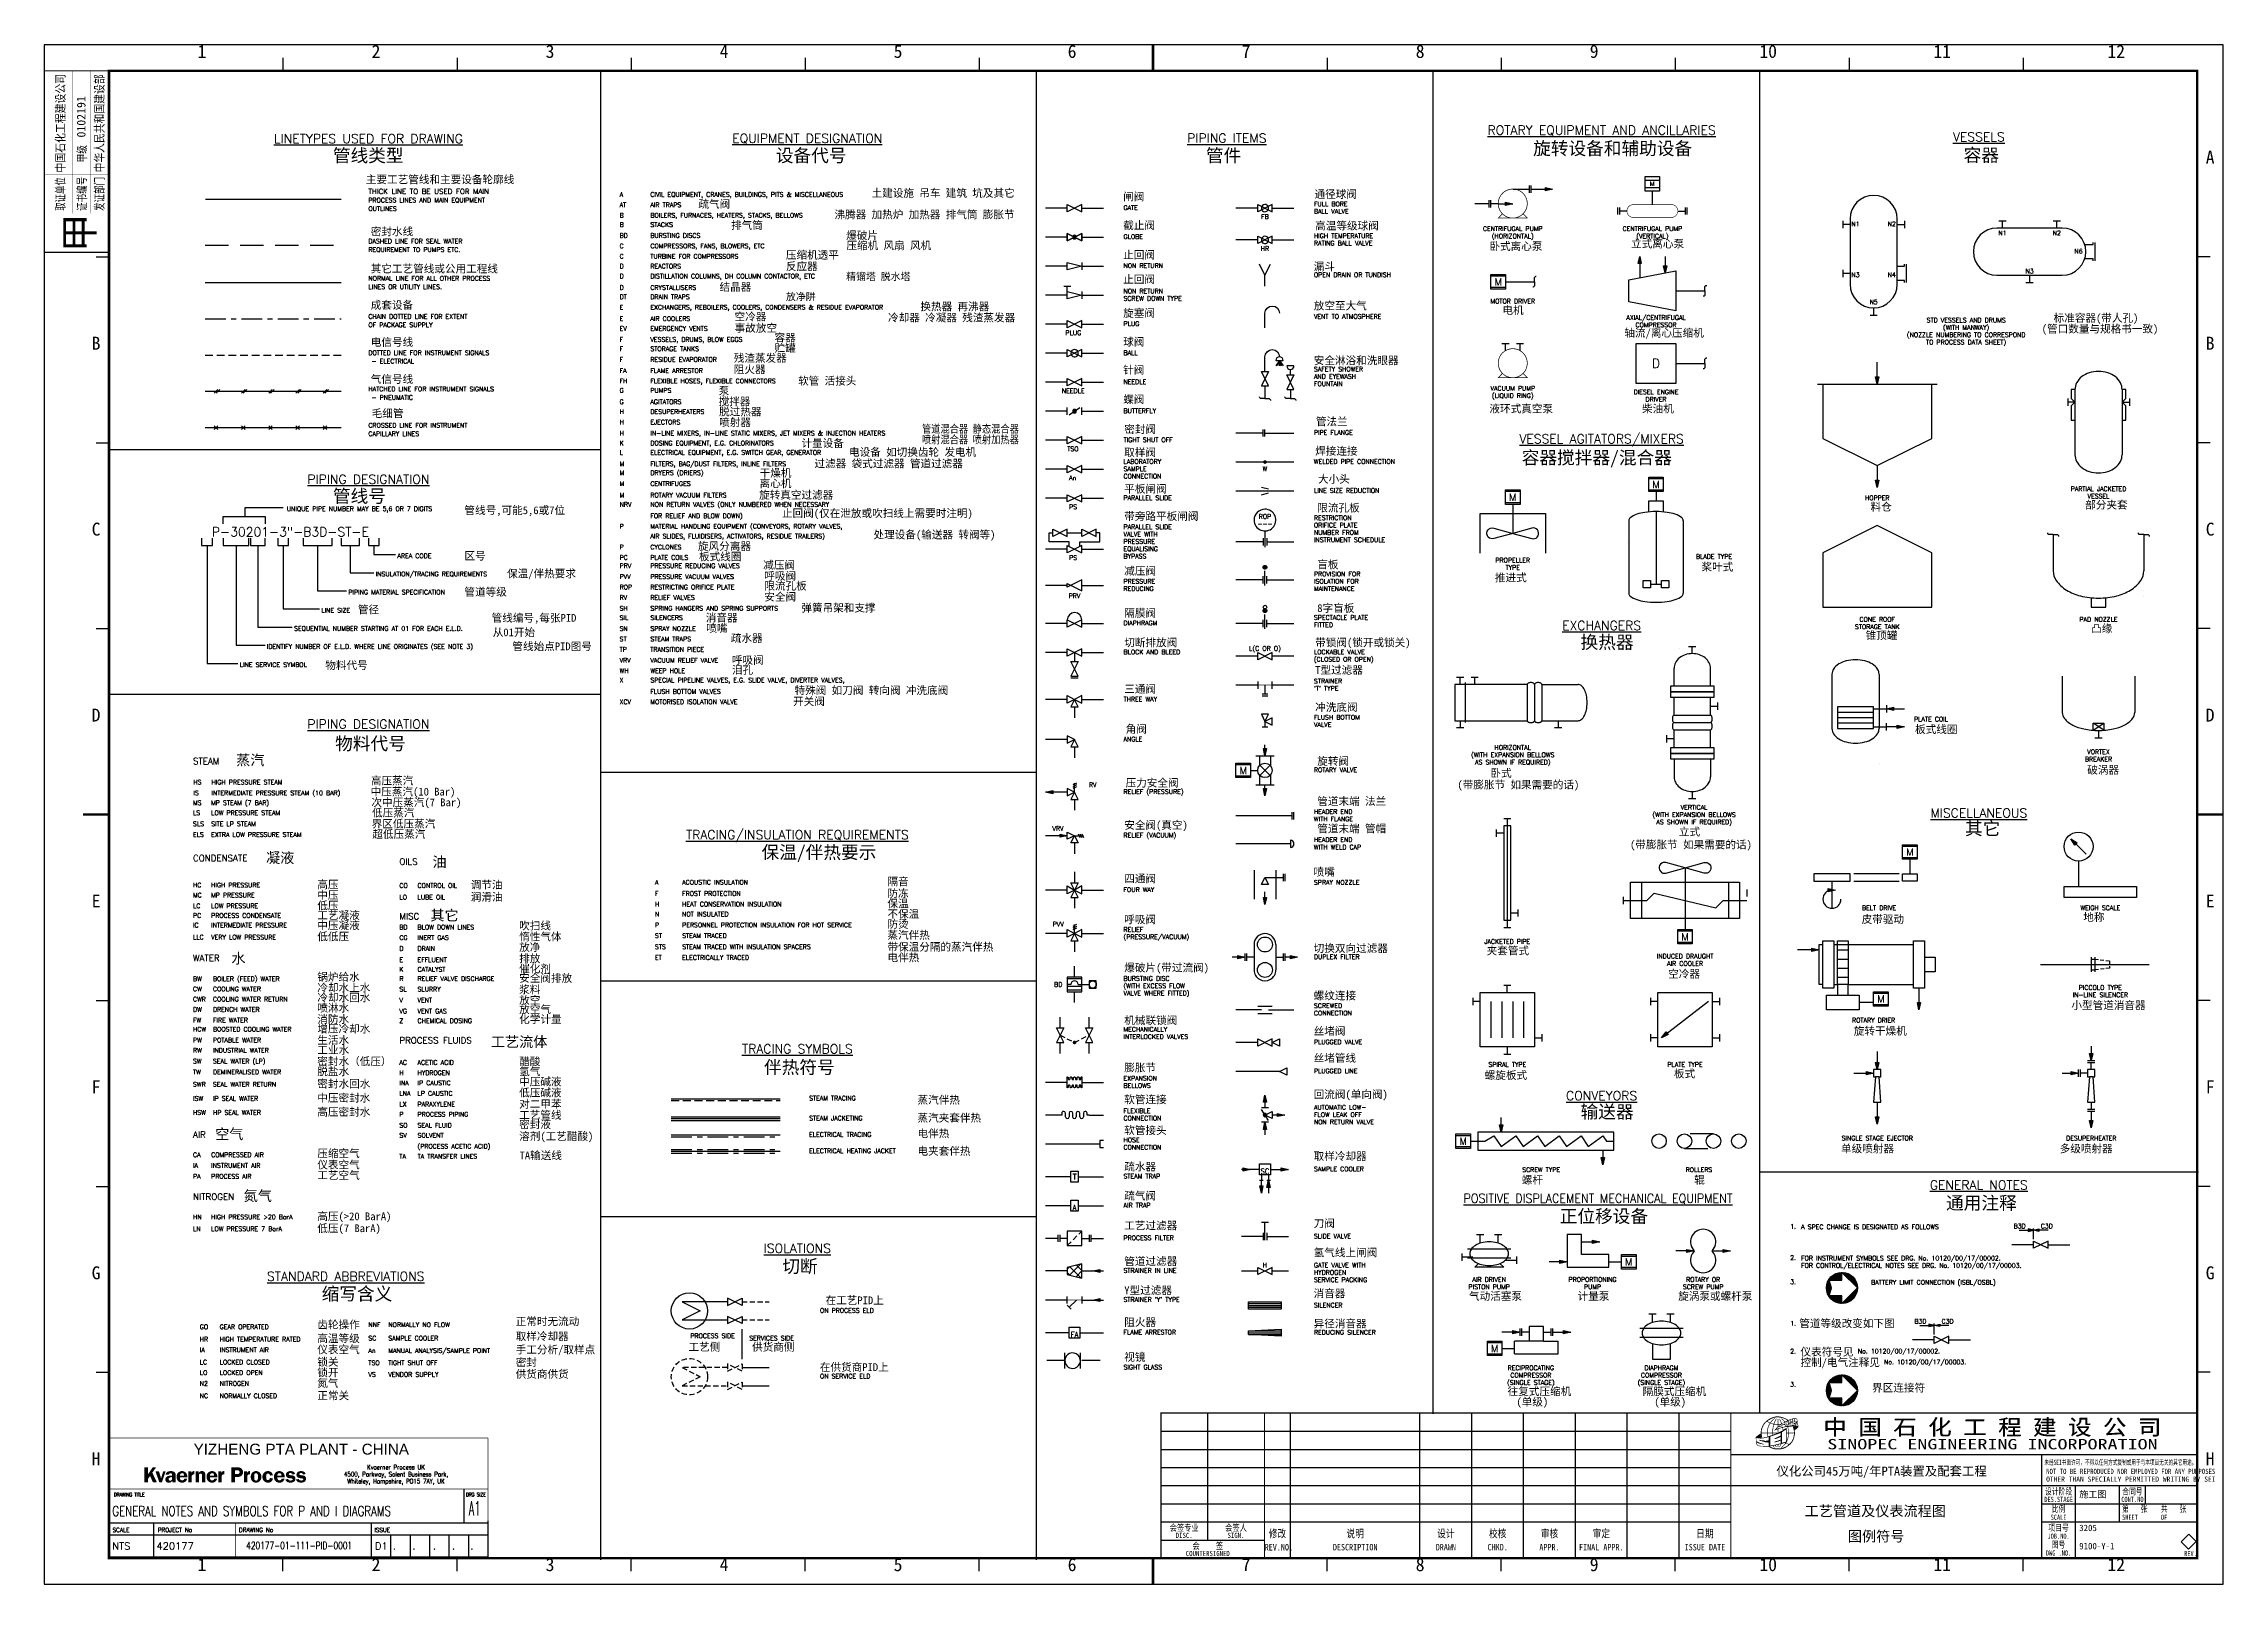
# Model space of a CAD drawing. Extents: x 145 to 987, y 140 to 735.
import ezdxf
from ezdxf.enums import TextEntityAlignment as Align

# ---------------------------------------------------------------- set-up
doc = ezdxf.new("R2010")
doc.units = 0
doc.header["$MEASUREMENT"] = 0
for name, pattern in [('CENTER', [14, 8, -2, 2, -2]), ('DASHED', [10, 8, -2]), ('HIDDEN', [4.5, 3, -1.5]), ('HIDDEN2', [3, 2, -1]), ('HIDDENX2', [13.5, 9, -4.5])]:
    doc.linetypes.add(name, pattern=pattern)
doc.layers.get('0').update_dxf_attribs({"linetype": 'CONTINUOUS'})
for name, color, linetype in [('10-DWG-FRAME', 4, 'CONTINUOUS'), ('A1-BACKING_SHEET', 7, 'CONTINUOUS'), ('AF_PIPE', 1, 'CONTINUOUS'), ('ICISHT', 7, 'CONTINUOUS'), ('KP_LOGOS', 7, 'CONTINUOUS'), ('OTHERS', 7, 'CONTINUOUS')]:
    doc.layers.add(name, color=color, linetype=linetype)
doc.styles.add('25S', font='ROMANS', dxfattribs={"height": 2.5})
doc.styles.add('40S', font='ROMANS', dxfattribs={"height": 4})
doc.styles.add('PID', font='gbenor.shx', dxfattribs={"width": 0.7, "bigfont": 'gbcbig.shx'})
doc.styles.add('ROMANS', font='romans')
doc.styles.get("Standard").update_dxf_attribs({"font": 'SimSun.ttf', "width": 0.8})

# ---------------------------------------------------------------- blocks, each defined once
blk = doc.blocks.new('OVL')
for p, q in [((-4, 2), (4, -2)), ((4, 2), (-4, -2)), ((-4, -2), (-4, 2)), ((4, -2), (4, 2))]:
    blk.add_line(p, q)
blk = doc.blocks.new('GLO')
for p, q in [((-4, -2), (-4, 2)), ((-4, 2), (-4, -2)), ((-4, 2), (4, -2)), ((4, 2), (-4, -2)), ((4, -2), (-4, 2)), ((-4, -2), (4, 2)), ((-0.9, 0.5), (-1, 0)), ((-1, 0), (-0.9, -0.5)), ((-0.5, 0.9), (-0.9, 0.5)), ((-0.6, 0.6), (-0.8, 0)), ((-0.8, 0), (-0.6, -0.6)), ((0, 0.8), (-0.6, 0.6)), ((-0.3, 0.5), (-0.6, 0)), ((-0.6, 0), (-0.3, -0.5)), ((0, 1), (-0.5, 0.9)), ((0.3, 0.5), (-0.3, 0.5)), ((-0.1, 0.3), (-0.3, 0)), ((-0.3, 0), (-0.1, -0.3)), ((0.2, 0.2), (-0.1, 0.3)), ((0.5, 0.9), (0, 1)), ((0.6, 0.6), (0, 0.8)), ((0.2, -0.2), (0.2, 0.2)), ((0.6, 0), (0.3, 0.5)), ((0.3, -0.5), (0.6, 0)), ((0.9, 0.5), (0.5, 0.9)), ((0.8, 0), (0.6, 0.6)), ((0.6, -0.6), (0.8, 0)), ((1, 0), (0.9, 0.5)), ((0.9, -0.5), (1, 0)), ((4, -2), (4, 2)), ((4, 2), (4, -2)), ((-0.9, -0.5), (-0.5, -0.9)), ((-0.6, -0.6), (0, -0.8)), ((-0.5, -0.9), (0, -1)), ((-0.3, -0.5), (0.3, -0.5)), ((-0.1, -0.3), (0.2, -0.2)), ((0, -0.8), (0.6, -0.6)), ((0, -1), (0.5, -0.9)), ((0.5, -0.9), (0.9, -0.5))]:
    blk.add_line(p, q)
blk = doc.blocks.new('CHECK')
for p, q in [((-4, -2), (-4, 2)), ((-4, 2), (4, 0)), ((4, 0), (-4, -2))]:
    blk.add_line(p, q)
at = {"linetype": 'CONTINUOUS'}
blk.add_line((4, 2), (4, -2), dxfattribs=at)
blk = doc.blocks.new('NRS')
at = {"linetype": 'CONTINUOUS'}
for p, q in [((-6, 5), (-2, 5)), ((-4, 2), (-4, 5)), ((4, 2), (4, -2))]:
    blk.add_line(p, q, dxfattribs=at)
for p, q in [((-4, -2), (-4, 2)), ((-4, 2), (4, 0)), ((4, 0), (-4, -2))]:
    blk.add_line(p, q)
blk = doc.blocks.new('PLUG')
for p, q in [((-4, 2), (4, -2)), ((4, 2), (-4, -2)), ((-4, -2), (-4, 2)), ((4, -2), (4, 2))]:
    blk.add_line(p, q)
at = {"linetype": 'CONTINUOUS', "style": 'ROMANS'}
blk.add_text('PLUG', height=2.5, dxfattribs=at).set_placement((-5, -6))
blk = doc.blocks.new('BV')
at = {"linetype": 'CONTINUOUS'}
blk.add_lwpolyline([(-4, 2), (4, -2), (4, 2), (-4, -2)], close=True, dxfattribs=at)
blk.add_lwpolyline([(-2, 0, 2.414214), (0, 2, 0.414214)], format="xyb", close=True)
blk = doc.blocks.new('NEEDLE')
for p, q in [((-4, 2), (4, -2)), ((4, 2), (-4, -2)), ((-4, -2), (-4, 2)), ((4, -2), (4, 2))]:
    blk.add_line(p, q)
at = {"linetype": 'CONTINUOUS', "style": 'ROMANS'}
blk.add_text('NEEDLE', height=2.5, dxfattribs=at).set_placement((-7, -6))
blk = doc.blocks.new('BFLY')
at = {"linetype": 'CONTINUOUS'}
for p, q in [((-4, -2), (-4, 2)), ((-3, -2), (3, 2)), ((4, -2), (4, 2))]:
    blk.add_line(p, q, dxfattribs=at)
for p, q in [((-0.9, 0.5), (-1, 0)), ((-1, 0), (-0.9, -0.5)), ((-0.5, 0.9), (-0.9, 0.5)), ((-0.6, 0.6), (-0.8, 0)), ((-0.8, 0), (-0.6, -0.6)), ((0, 0.8), (-0.6, 0.6)), ((-0.3, 0.5), (-0.6, 0)), ((-0.6, 0), (-0.3, -0.5)), ((0, 1), (-0.5, 0.9)), ((0.3, 0.5), (-0.3, 0.5)), ((-0.1, 0.3), (-0.3, 0)), ((-0.3, 0), (-0.1, -0.3)), ((0.2, 0.2), (-0.1, 0.3)), ((0.5, 0.9), (0, 1)), ((0.6, 0.6), (0, 0.8)), ((0.2, -0.2), (0.2, 0.2)), ((0.6, 0), (0.3, 0.5)), ((0.3, -0.5), (0.6, 0)), ((0.9, 0.5), (0.5, 0.9)), ((0.8, 0), (0.6, 0.6)), ((0.6, -0.6), (0.8, 0)), ((1, 0), (0.9, 0.5)), ((0.9, -0.5), (1, 0)), ((-0.9, -0.5), (-0.5, -0.9)), ((-0.6, -0.6), (0, -0.8)), ((-0.5, -0.9), (0, -1)), ((-0.3, -0.5), (0.3, -0.5)), ((-0.1, -0.3), (0.2, -0.2)), ((0, -0.8), (0.6, -0.6)), ((0, -1), (0.5, -0.9)), ((0.5, -0.9), (0.9, -0.5))]:
    blk.add_line(p, q)
blk = doc.blocks.new('TSO')
for p, q in [((4, 2), (-4, -2)), ((-4, 2), (4, -2)), ((-4, -2), (-4, 2)), ((4, -2), (4, 2))]:
    blk.add_line(p, q)
at = {"linetype": 'CONTINUOUS', "style": 'ROMANS'}
blk.add_text('TSO', height=2.5, dxfattribs=at).set_placement((-4, -6))
blk = doc.blocks.new('AN')
for p, q in [((4, 2), (-4, -2)), ((-4, 2), (4, -2)), ((-4, -2), (-4, 2)), ((4, -2), (4, 2))]:
    blk.add_line(p, q)
at = {"linetype": 'CONTINUOUS', "style": 'ROMANS'}
blk.add_text('An', height=2.5, dxfattribs=at).set_placement((-3, -6))
blk = doc.blocks.new('PS')
for p, q in [((-4, 2), (4, -2)), ((4, 2), (-4, -2)), ((-4, -2), (-4, 2)), ((4, -2), (4, 2))]:
    blk.add_line(p, q)
at = {"linetype": 'CONTINUOUS', "style": 'ROMANS'}
blk.add_text('PS', height=2.5, dxfattribs=at).set_placement((-3, -6))
blk = doc.blocks.new('VRED')
at = {"linetype": 'CONTINUOUS'}
blk.add_lwpolyline([(-4, 1), (4, -3), (4, 3), (-4, -1)], close=True, dxfattribs=at)
blk = doc.blocks.new('DIA')
for p, q in [((-4, 2), (4, -2)), ((4, 2), (-4, -2)), ((-4, -2), (-4, 2)), ((4, -2), (4, 2))]:
    blk.add_line(p, q)
at = {"linetype": 'CONTINUOUS'}
blk.add_arc((0, 2), 4, 0, 180, dxfattribs=at)
blk = doc.blocks.new('3WAY')
at = {"linetype": 'CONTINUOUS'}
for p, q in [((-4, 2.3), (0, 0)), ((-4, -2), (-4, 2.3)), ((0, 0), (-4, -2)), ((0, 0), (-2, -4)), ((4, 2.3), (0, 0)), ((2, -4), (0, 0)), ((0, 0), (4, -2)), ((4, -2), (4, 2.3)), ((-2, -4), (2, -4))]:
    blk.add_line(p, q, dxfattribs=at)
blk = doc.blocks.new('VA')
at = {"linetype": 'CONTINUOUS'}
for points in [[(-4, 2), (-4, -2), (0, 0)], [(-2, -4), (2, -4), (0, 0)]]:
    blk.add_lwpolyline(points, close=True, dxfattribs=at)
blk = doc.blocks.new('VRL')
at = {"linetype": 'CONTINUOUS'}
for p, q in [((0, 0), (-4, 2)), ((-4, 2), (-4, -2)), ((-4, -2), (0, 0)), ((1, 5), (-1, 4)), ((1, 4), (-1, 3)), ((1, 3), (-1, 2)), ((0, 0), (0, 5)), ((0, 0), (-2, -4)), ((-2, -4), (2, -4)), ((2, -4), (0, 0))]:
    blk.add_line(p, q, dxfattribs=at)
blk = doc.blocks.new('AS')
at = {"linetype": 'CONTINUOUS'}
for p, q in [((-4, 0.9), (0, 0)), ((-4, -0.9), (-4, 0.9)), ((0, 0), (-4, -0.9)), ((-4, -0.9), (-4, -0.9))]:
    blk.add_line(p, q, dxfattribs=at)
blk.add_solid([(-4, -0.9), (0, 0), (-4, 0.9)])
blk = doc.blocks.new('VRR')
at = {"linetype": 'CONTINUOUS'}
for p, q in [((-2, -4), (0, 0)), ((-1, 4), (1, 5)), ((-1, 3), (1, 4)), ((-1, 2), (1, 3)), ((0, 0), (0, 5)), ((0, 0), (4, 2)), ((4, -2), (0, 0)), ((0, 0), (2, -4)), ((4, 2), (4, -2)), ((2, -4), (-2, -4))]:
    blk.add_line(p, q, dxfattribs=at)
blk = doc.blocks.new('4WAY')
at = {"linetype": 'CONTINUOUS'}
for p, q in [((-4, 2.3), (0, 0)), ((-4, -2), (-4, 2.3)), ((0, 0), (-4, -2)), ((0, 0), (-2, 4)), ((-2, 4), (2, 4)), ((0, 0), (-2, -4)), ((2, 4), (0, 0)), ((4, 2.3), (0, 0)), ((0, 0), (4, -2)), ((2, -4), (0, 0)), ((4, -2), (4, 2.3)), ((-2, -4), (2, -4))]:
    blk.add_line(p, q, dxfattribs=at)
blk = doc.blocks.new('3WAYRV')
at = {"linetype": 'CONTINUOUS'}
for p, q in [((-4, 2.3), (0, 0)), ((-4, -2), (-4, 2.3)), ((0, 0), (-4, -2)), ((0, 0), (-2, -4)), ((1, 3), (-1, 2)), ((0, 0), (0, 5)), ((4, 2.3), (0, 0)), ((0, 0), (4, -2)), ((2, -4), (0, 0)), ((4, -2), (4, 2.3)), ((-2, -4), (2, -4))]:
    blk.add_line(p, q, dxfattribs=at)
for points in [[(1, 5), (-1, 4)], [(1, 4), (-1, 3)]]:
    blk.add_lwpolyline(points, dxfattribs=at)
blk = doc.blocks.new('OBEL')
for p, q in [((-4, -3), (-4, 3)), ((-4, 3), (-3.9, 3)), ((-3.9, 3), (-3.8, 2.9)), ((-3.8, 2.9), (-3.6, 2.9)), ((-3.6, 2.9), (-3.6, 2.8)), ((-3.6, 2.8), (-3.5, 2.6)), ((-3.5, 2.6), (-3.5, 2.5)), ((-3.5, 2.5), (-3.5, 2)), ((-3.5, 2), (-3.5, 1.9)), ((-3.5, 1.9), (-3.4, 1.7)), ((-3.4, 1.7), (-3.4, 1.6)), ((-3.4, 1.6), (-3.2, 1.6)), ((-3.2, 1.6), (-3.1, 1.5)), ((-3.1, 1.5), (-3, 1.5)), ((-3, 1.5), (-2.9, 1.5)), ((-2.9, 1.5), (-2.8, 1.6)), ((-2.8, 1.6), (-2.6, 1.6)), ((-2.6, 1.7), (-2.5, 1.9)), ((-2.6, 1.6), (-2.6, 1.7)), ((-2.5, 2.6), (-2.4, 2.7)), ((-2.5, 2.5), (-2.5, 2.6)), ((-2.5, 2), (-2.5, 2.5)), ((-2.5, 1.9), (-2.5, 2)), ((-2.4, 2.7), (-2.4, 2.9)), ((-2.4, 2.9), (-2.3, 2.9)), ((-2.3, 2.9), (-2.1, 3)), ((-2.1, 3), (-2, 3)), ((-2, 3), (-1.9, 3)), ((-1.9, 3), (-1.8, 2.9)), ((-1.8, 2.9), (-1.6, 2.9)), ((-1.6, 2.9), (-1.6, 2.8)), ((-1.6, 2.8), (-1.5, 2.6)), ((-1.5, 2.6), (-1.5, 2.5)), ((-1.5, 2.5), (-1.5, 2)), ((-1.5, 2), (-1.5, 1.9)), ((-1.5, 1.9), (-1.4, 1.7)), ((-1.4, 1.7), (-1.4, 1.6)), ((-1.4, 1.6), (-1.2, 1.6)), ((-1.2, 1.6), (-1.1, 1.5)), ((-1.1, 1.5), (-1, 1.5)), ((-1, 1.5), (-0.9, 1.5)), ((-0.9, 1.5), (-0.8, 1.6)), ((-0.8, 1.6), (-0.6, 1.6)), ((-0.6, 1.7), (-0.5, 1.9)), ((-0.6, 1.6), (-0.6, 1.7)), ((-0.5, 2.6), (-0.4, 2.7)), ((-0.5, 2.5), (-0.5, 2.6)), ((-0.5, 2), (-0.5, 2.5)), ((-0.5, 1.9), (-0.5, 2)), ((-0.4, 2.7), (-0.4, 2.9)), ((-0.4, 2.9), (-0.3, 2.9)), ((-0.3, 2.9), (-0.1, 3)), ((-0.1, 3), (0, 3)), ((0, 3), (0.1, 3)), ((0.1, 3), (0.2, 2.9)), ((0.2, 2.9), (0.4, 2.9)), ((0.4, 2.9), (0.4, 2.8)), ((0.4, 2.8), (0.5, 2.6)), ((0.5, 2.6), (0.5, 2.5)), ((0.5, 2.5), (0.5, 2)), ((0.5, 2), (0.5, 1.9)), ((0.5, 1.9), (0.6, 1.7)), ((0.6, 1.7), (0.6, 1.6)), ((0.6, 1.6), (0.8, 1.6)), ((0.8, 1.6), (0.9, 1.5)), ((0.9, 1.5), (1, 1.5)), ((1, 1.5), (1.1, 1.5)), ((1.1, 1.5), (1.2, 1.6)), ((1.2, 1.6), (1.4, 1.6)), ((1.4, 1.7), (1.5, 1.9)), ((1.4, 1.6), (1.4, 1.7)), ((1.5, 2.6), (1.6, 2.7)), ((1.5, 2.5), (1.5, 2.6)), ((1.5, 2), (1.5, 2.5)), ((1.5, 1.9), (1.5, 2)), ((1.6, 2.7), (1.6, 2.9)), ((1.6, 2.9), (1.7, 2.9)), ((1.7, 2.9), (1.9, 3)), ((1.9, 3), (2, 3)), ((2, 3), (2.1, 3)), ((2.1, 3), (2.2, 2.9)), ((2.2, 2.9), (2.4, 2.9)), ((2.4, 2.9), (2.4, 2.8)), ((2.4, 2.8), (2.5, 2.6)), ((2.5, 2.6), (2.5, 2.5)), ((2.5, 2.5), (2.5, 2)), ((2.5, 2), (2.5, 1.9)), ((2.5, 1.9), (2.6, 1.7)), ((2.6, 1.7), (2.6, 1.6)), ((2.6, 1.6), (2.8, 1.6)), ((2.8, 1.6), (2.9, 1.5)), ((2.9, 1.5), (3, 1.5)), ((3, 1.5), (3.1, 1.5)), ((3.1, 1.5), (3.2, 1.6)), ((3.2, 1.6), (3.4, 1.6)), ((3.4, 1.7), (3.5, 1.9)), ((3.4, 1.6), (3.4, 1.7)), ((3.5, 2.6), (3.6, 2.7)), ((3.5, 2.5), (3.5, 2.6)), ((3.5, 2), (3.5, 2.5)), ((3.5, 1.9), (3.5, 2)), ((3.6, 2.7), (3.6, 2.9)), ((3.6, 2.9), (3.7, 2.9)), ((3.7, 2.9), (3.9, 3)), ((3.9, 3), (4, 3)), ((4, 3), (4, -3)), ((-3.9, -3), (-4, -3)), ((-3.8, -2.9), (-3.9, -3)), ((-3.6, -2.9), (-3.8, -2.9)), ((-3.5, -2.6), (-3.6, -2.8)), ((-3.6, -2.8), (-3.6, -2.9)), ((-3.4, -1.8), (-3.5, -1.9)), ((-3.5, -1.9), (-3.5, -2)), ((-3.5, -2), (-3.5, -2.5)), ((-3.5, -2.5), (-3.5, -2.6)), ((-3.3, -1.6), (-3.4, -1.6)), ((-3.4, -1.6), (-3.4, -1.8)), ((-3.1, -1.5), (-3.3, -1.6)), ((-3, -1.5), (-3.1, -1.5)), ((-2.9, -1.5), (-3, -1.5)), ((-2.8, -1.6), (-2.9, -1.5)), ((-2.6, -1.6), (-2.8, -1.6)), ((-2.6, -1.7), (-2.6, -1.6)), ((-2.5, -1.9), (-2.6, -1.7)), ((-2.5, -2), (-2.5, -1.9)), ((-2.5, -2.5), (-2.5, -2)), ((-2.5, -2.6), (-2.5, -2.5)), ((-2.4, -2.7), (-2.5, -2.6)), ((-2.4, -2.9), (-2.4, -2.7)), ((-2.3, -2.9), (-2.4, -2.9)), ((-2.1, -3), (-2.3, -2.9)), ((-2, -3), (-2.1, -3)), ((-1.9, -3), (-2, -3)), ((-1.8, -2.9), (-1.9, -3)), ((-1.6, -2.9), (-1.8, -2.9)), ((-1.5, -2.6), (-1.6, -2.8)), ((-1.6, -2.8), (-1.6, -2.9)), ((-1.4, -1.8), (-1.5, -1.9)), ((-1.5, -1.9), (-1.5, -2)), ((-1.5, -2), (-1.5, -2.5)), ((-1.5, -2.5), (-1.5, -2.6)), ((-1.3, -1.6), (-1.4, -1.6)), ((-1.4, -1.6), (-1.4, -1.8)), ((-1.1, -1.5), (-1.3, -1.6)), ((-1, -1.5), (-1.1, -1.5)), ((-0.9, -1.5), (-1, -1.5)), ((-0.8, -1.6), (-0.9, -1.5)), ((-0.6, -1.6), (-0.8, -1.6)), ((-0.6, -1.7), (-0.6, -1.6)), ((-0.5, -1.9), (-0.6, -1.7)), ((-0.5, -2), (-0.5, -1.9)), ((-0.5, -2.5), (-0.5, -2)), ((-0.5, -2.6), (-0.5, -2.5)), ((-0.4, -2.7), (-0.5, -2.6)), ((-0.4, -2.9), (-0.4, -2.7)), ((-0.3, -2.9), (-0.4, -2.9)), ((-0.1, -3), (-0.3, -2.9)), ((0, -3), (-0.1, -3)), ((0.1, -3), (0, -3)), ((0.2, -2.9), (0.1, -3)), ((0.4, -2.9), (0.2, -2.9)), ((0.5, -2.6), (0.4, -2.8)), ((0.4, -2.8), (0.4, -2.9)), ((0.6, -1.8), (0.5, -1.9)), ((0.5, -1.9), (0.5, -2)), ((0.5, -2), (0.5, -2.5)), ((0.5, -2.5), (0.5, -2.6)), ((0.7, -1.6), (0.6, -1.6)), ((0.6, -1.6), (0.6, -1.8)), ((0.9, -1.5), (0.7, -1.6)), ((1, -1.5), (0.9, -1.5)), ((1.1, -1.5), (1, -1.5)), ((1.2, -1.6), (1.1, -1.5)), ((1.4, -1.6), (1.2, -1.6)), ((1.4, -1.7), (1.4, -1.6)), ((1.5, -1.9), (1.4, -1.7)), ((1.5, -2), (1.5, -1.9)), ((1.5, -2.5), (1.5, -2)), ((1.5, -2.6), (1.5, -2.5)), ((1.6, -2.7), (1.5, -2.6)), ((1.6, -2.9), (1.6, -2.7)), ((1.7, -2.9), (1.6, -2.9)), ((1.9, -3), (1.7, -2.9)), ((2, -3), (1.9, -3)), ((2.1, -3), (2, -3)), ((2.2, -2.9), (2.1, -3)), ((2.4, -2.9), (2.2, -2.9)), ((2.5, -2.6), (2.4, -2.8)), ((2.4, -2.8), (2.4, -2.9)), ((2.6, -1.8), (2.5, -1.9)), ((2.5, -1.9), (2.5, -2)), ((2.5, -2), (2.5, -2.5)), ((2.5, -2.5), (2.5, -2.6)), ((2.7, -1.6), (2.6, -1.6)), ((2.6, -1.6), (2.6, -1.8)), ((2.9, -1.5), (2.7, -1.6)), ((3, -1.5), (2.9, -1.5)), ((3.1, -1.5), (3, -1.5)), ((3.2, -1.6), (3.1, -1.5)), ((3.4, -1.6), (3.2, -1.6)), ((3.4, -1.7), (3.4, -1.6)), ((3.5, -1.9), (3.4, -1.7)), ((3.5, -2), (3.5, -1.9)), ((3.5, -2.5), (3.5, -2)), ((3.5, -2.6), (3.5, -2.5)), ((3.6, -2.8), (3.5, -2.6)), ((3.6, -2.9), (3.6, -2.8)), ((3.8, -2.9), (3.6, -2.9)), ((3.9, -3), (3.8, -2.9)), ((4, -3), (3.9, -3))]:
    blk.add_line(p, q)
blk = doc.blocks.new('FLEX')
at = {"linetype": 'CONTINUOUS'}
for p, q in [((-7, 0), (-8, 0)), ((-7, 1), (-7, 0)), ((-5, -1), (-5, 1)), ((-3, 1), (-3, -1)), ((-1, -1), (-1, 1)), ((0.9, 1), (0.9, -1)), ((2.9, -1), (2.9, 1)), ((4.9, 1), (4.9, -1)), ((6.9, 0), (6.9, 1)), ((8, 0), (6.9, 0))]:
    blk.add_line(p, q, dxfattribs=at)
for centre, radius, start, end in [((-6, 1), 1, 89.9939, 181.9354), ((-6, 1), 1, 0, 90), ((-2, 1), 1, 90, 180), ((-2, 1), 1, 0, 90), ((1.9, 1), 1, 90, 180), ((1.9, 1), 1, 0, 90), ((5.9, 1), 1, 90, 180), ((5.9, 1), 1, 357.2176, 89.9987), ((-4, -1), 0.982, 178.9133, 268.9133), ((-4, -1), 1, 270, 360), ((-0.1, -1), 0.982, 178.917, 268.9169), ((-0.1, -1), 1, 270, 360), ((3.9, -1), 0.982, 178.917, 268.9169), ((3.9, -1), 1, 270, 0)]:
    blk.add_arc(centre, radius, start, end, dxfattribs=at)
blk = doc.blocks.new('HC')
at = {"linetype": 'CONTINUOUS'}
blk.add_lwpolyline([(2, 2), (0, 2), (0, -2), (2, -2)], dxfattribs=at)
blk = doc.blocks.new('TRAP')
at = {"color": 0, "linetype": 'CONTINUOUS'}
blk.add_lwpolyline([(-2, -3), (-2, 3), (2, 3), (2, -3)], close=True, dxfattribs=at)
for points in [[(-1, 1.5), (1, 1.5)], [(0, 1.5), (0, -1.5)]]:
    blk.add_lwpolyline(points, dxfattribs=at)
blk = doc.blocks.new('ATRAP')
at = {"linetype": 'CONTINUOUS'}
blk.add_lwpolyline([(-2, -3), (-2, 3), (2, 3), (2, -3)], close=True, dxfattribs=at)
at = {"linetype": 'CONTINUOUS', "style": 'ROMANS', "width": 0.9}
blk.add_text('A', height=3, dxfattribs=at).set_placement((0, -2.6), align=Align.CENTER)
blk = doc.blocks.new('FLT')
at = {"linetype": 'CONTINUOUS'}
blk.add_lwpolyline([(4, 4), (-4, 4), (-4, -4), (4, -4)], close=True, dxfattribs=at)
at = {"linetype": 'HIDDEN'}
blk.add_lwpolyline([(-4, -4), (4, 4)], dxfattribs=at)
blk = doc.blocks.new('NOZL')
at = {"linetype": 'CONTINUOUS'}
for p, q in [((-5, -2), (-5, 2)), ((-4, -2), (-4, 2)), ((0, 0), (-4, 0))]:
    blk.add_line(p, q, dxfattribs=at)
blk = doc.blocks.new('*X34')
at = {"color": 0}
for p, q in [((525.2, 282.7), (531.3, 288.8)), ((524, 286), (525.3, 287.3)), ((528.8, 281.8), (532, 285))]:
    blk.add_line(p, q, dxfattribs=at)
blk = doc.blocks.new('*X35')
at = {"color": 0}
for p, q in [((525.6, 282.6), (524, 284.2)), ((531.6, 281.1), (525.4, 287.3)), ((532, 285.2), (529, 288.2))]:
    blk.add_line(p, q, dxfattribs=at)
blk = doc.blocks.new('ILSTR')
blk.add_lwpolyline([(-4, 2), (-4, -2), (4, -4), (4, 4)], close=True)
for name in ['*X34', '*X35']:
    blk.add_blockref(name, (-528, -285))
blk = doc.blocks.new('YSTL')
at = {"linetype": 'CONTINUOUS'}
blk.add_lwpolyline([(-4, 0, 0.356, 0.356, 0), (4, 0, 0.356, 0.356, 0)], format="xyseb", dxfattribs=at)
for points in [[(-4, -2), (-4, 2)], [(1, 0), (-3, -4)], [(4, 2), (4, -2)], [(-4.1, -2.9), (-1.9, -5.1)]]:
    blk.add_lwpolyline(points, dxfattribs=at)
blk = doc.blocks.new('ARREST')
at = {"linetype": 'CONTINUOUS'}
blk.add_lwpolyline([(-3, -3), (-3, 3), (3, 3), (3, -3)], close=True, dxfattribs=at)
at = {"linetype": 'CONTINUOUS', "style": 'ROMANS', "width": 0.9}
blk.add_text('FA', height=3, dxfattribs=at).set_placement((0, -2.6), align=Align.CENTER)
blk = doc.blocks.new('DTUND')
at = {"linetype": 'DASHED'}
for points in [[(0, 0), (-3, 6)], [(0, 0), (3, 6)], [(0, -6), (0, 0)]]:
    blk.add_lwpolyline(points, dxfattribs=at)
blk = doc.blocks.new('OWIG')
for p, q in [((0, 2.3), (0.1, 2.5)), ((0, 2), (0, 2.3)), ((0, 0), (0, 2)), ((0, 0), (0, -2)), ((0.1, 2.5), (0.3, 2.7)), ((0.3, 2.7), (0.5, 2.9)), ((0.5, 2.9), (0.7, 3)), ((0.7, 3), (1, 3)), ((-0.7, -3), (-1, -3)), ((-0.5, -2.9), (-0.7, -3)), ((-0.3, -2.7), (-0.5, -2.9)), ((-0.1, -2.5), (-0.3, -2.7)), ((0, -2.3), (-0.1, -2.5)), ((0, -2), (0, -2.3))]:
    blk.add_line(p, q)
blk = doc.blocks.new('FLGS')
at = {"linetype": 'CONTINUOUS'}
for points in [[(-1, -2), (-1, 2)], [(0, -2), (0, 2)]]:
    blk.add_lwpolyline(points, dxfattribs=at)
blk = doc.blocks.new('IOP')
at = {"linetype": 'CONTINUOUS'}
for points in [[(-1, 2), (-1, -2)], [(0, 6), (0, -3)], [(1, 2), (1, -2)]]:
    blk.add_lwpolyline(points, dxfattribs=at)
blk = doc.blocks.new('PTI2')
blk.add_lwpolyline([(-6, 0, 2.414214), (0, 6, 0.414214)], format="xyb", close=True)
blk = doc.blocks.new('DSLIPP')
at = {"linetype": 'DASHED'}
blk.add_lwpolyline([(-0.5, 7, 1, 1, 1), (0.5, 7, 1, 1, 1)], format="xyseb", close=True, dxfattribs=at)
for points in [[(-1, -2), (-1, 2)], [(0, -3), (0, 6)], [(1, -2), (1, 2)]]:
    blk.add_lwpolyline(points, dxfattribs=at)
blk.add_circle((0, 7), 1, dxfattribs=at)
blk.add_solid([(-0.9, 7.3), (-0.9, 7.3), (-0.9, 7.3)], dxfattribs=at)
blk = doc.blocks.new('TSTR')
at = {"linetype": 'CONTINUOUS'}
for p, q in [((-4, 2), (-4, -2)), ((0, 0), (0, -5)), ((4, -2), (4, 2)), ((1.5, -5), (-1.5, -5)), ((1.5, -6), (-1.5, -6))]:
    blk.add_line(p, q, dxfattribs=at)
blk.add_lwpolyline([(4, 0, 0.35, 0.35, 0), (-4, 0, 0.35, 0.35, 0)], format="xyseb", dxfattribs=at)
blk = doc.blocks.new('TRA')
at = {"linetype": 'CONTINUOUS'}
for p, q in [((0, 0), (-4, 2)), ((-4, 2), (-4, -2)), ((-4, -2), (0, 0)), ((0, 0), (-2, -4)), ((2, -4), (0, 0)), ((-2, -4), (2, -4))]:
    blk.add_line(p, q, dxfattribs=at)
for points in [[(1.5, 3), (-1.5, 3)], [(0, 0), (0, 3)]]:
    blk.add_lwpolyline(points, dxfattribs=at)
blk = doc.blocks.new('MOTOR')
at = {"linetype": 'CONTINUOUS'}
for p, q in [((4, 3), (-4, 3)), ((-4, -3), (4, -3))]:
    blk.add_line(p, q, dxfattribs=at)
blk.add_lwpolyline([(-4, -4), (-4, 4), (4, 4), (4, -4), (-4, -4)], dxfattribs=at)
at = {"linetype": 'CONTINUOUS', "style": '40S'}
blk.add_text('M', height=4, dxfattribs=at).set_placement((0, -2), align=Align.CENTER)
blk = doc.blocks.new('CAP')
at = {"layer": 'AF_PIPE', "color": 7}
blk.add_line((-2, 0), (2, 0), dxfattribs=at)
blk.add_arc((0, 0), 2, 0, 180, dxfattribs=at)
blk = doc.blocks.new('PLUGNOZ')
at = {"linetype": 'CONTINUOUS'}
for p, q in [((0, 0), (4, 2)), ((4, -2), (0, 0)), ((4, 2), (4, -2))]:
    blk.add_line(p, q, dxfattribs=at)
blk = doc.blocks.new('NOZR')
at = {"linetype": 'CONTINUOUS'}
for p, q in [((0, 0), (4, 0)), ((4, 2), (4, -2)), ((5, 2), (5, -2))]:
    blk.add_line(p, q, dxfattribs=at)
blk = doc.blocks.new('STRAIN')
at = {"linetype": 'CONTINUOUS'}
for p, q in [((-7, 6), (7, 6)), ((-7, -6), (7, -6))]:
    blk.add_line(p, q, dxfattribs=at)
for centre in [(-7, 0), (7, 0)]:
    blk.add_circle(centre, 4.12, dxfattribs=at)
for centre, start, end in [((-7, 0), 90, 270), ((7, 0), 270, 90)]:
    blk.add_arc(centre, 6, start, end, dxfattribs=at)
blk = doc.blocks.new('ALF')
at = {"linetype": 'CONTINUOUS'}
for p, q in [((-4, -2), (-4, 2)), ((-3, -2), (3, 2)), ((-2, -4), (0, 0)), ((0, 0), (2, -4)), ((4, -2), (4, 2)), ((2, -4), (-2, -4))]:
    blk.add_line(p, q, dxfattribs=at)
for p, q in [((-0.9, 0.5), (-1, 0)), ((-1, 0), (-0.9, -0.5)), ((-0.5, 0.9), (-0.9, 0.5)), ((-0.6, 0.6), (-0.8, 0)), ((-0.8, 0), (-0.6, -0.6)), ((0, 0.8), (-0.6, 0.6)), ((-0.3, 0.5), (-0.6, 0)), ((-0.6, 0), (-0.3, -0.5)), ((0, 1), (-0.5, 0.9)), ((0.3, 0.5), (-0.3, 0.5)), ((-0.1, 0.3), (-0.3, 0)), ((-0.3, 0), (-0.1, -0.3)), ((0.2, 0.2), (-0.1, 0.3)), ((0.5, 0.9), (0, 1)), ((0.6, 0.6), (0, 0.8)), ((0.2, -0.2), (0.2, 0.2)), ((0.6, 0), (0.3, 0.5)), ((0.3, -0.5), (0.6, 0)), ((0.9, 0.5), (0.5, 0.9)), ((0.8, 0), (0.6, 0.6)), ((0.6, -0.6), (0.8, 0)), ((1, 0), (0.9, 0.5)), ((0.9, -0.5), (1, 0)), ((-0.9, -0.5), (-0.5, -0.9)), ((-0.6, -0.6), (0, -0.8)), ((-0.5, -0.9), (0, -1)), ((-0.3, -0.5), (0.3, -0.5)), ((-0.1, -0.3), (0.2, -0.2)), ((0, -0.8), (0.6, -0.6)), ((0, -1), (0.5, -0.9)), ((0.5, -0.9), (0.9, -0.5))]:
    blk.add_line(p, q)
blk = doc.blocks.new('TF')
at = {"linetype": 'CONTINUOUS'}
for p, q in [((-2, 8), (2, 8)), ((-1, 2), (-1, -2)), ((0, -2), (0, 8)), ((1, 2), (1, -2))]:
    blk.add_line(p, q, dxfattribs=at)
blk = doc.blocks.new('NPUMPC')
blk.add_lwpolyline([(-8, 0.1, 0.4, 0.4, 2.414214), (0, 8.1, 0.4, 0.4, 0.414214)], format="xyseb", close=True)
at = {"linetype": 'CONTINUOUS'}
blk.add_lwpolyline([(5.7, -5.5, 0.4, 0.4, 0), (8, -7.9, 0.4, 0.4, 0), (-8, -7.9, 0.4, 0.4, 0), (-5.7, -5.5, 0.4, 0.4, 0)], format="xyseb", dxfattribs=at)
blk = doc.blocks.new('CENTPUMP')
at = {"linetype": 'CONTINUOUS'}
for p, q in [((-4, 19), (4, 19)), ((-4, 11), (-4, 19)), ((-4, 17), (4, 17)), ((-4, 13), (4, 13)), ((4, 19), (4, 11)), ((4, 11), (-4, 11)), ((0, 3.5), (0, 11))]:
    blk.add_line(p, q, dxfattribs=at)
for points in [[(-11, -3.5, 0.3, 0.3, -0.867), (-11, 3.5, 0.3, 0.3, 0)], [(11, 3.5, 0.3, 0.3, 0), (-11, 3.5, 0.3, 0.3, 0)], [(11, -3.5, 0.3, 0.3, 0.867), (11, 3.5, 0.3, 0.3, 0)], [(-11, -3.5, 0.3, 0.3, 0), (11, -3.5, 0.3, 0.3, 0)]]:
    blk.add_lwpolyline(points, format="xyseb", dxfattribs=at)
at = {"linetype": 'CONTINUOUS', "style": '25S', "width": 1.025}
blk.add_text('M', height=2.4, dxfattribs=at).set_placement((-1.4, 13.8))
blk = doc.blocks.new('PROP')
at = {"linetype": 'CONTINUOUS'}
for points in [[(2.9, 10.5), (0, 0), (-2.9, 10.5), (-3, 11.2, -1.161514), (2.9, 10.5)], [(2.9, -10.5), (0, 0), (-2.9, -10.5), (-3, -11.2, 1.161514), (2.9, -10.5, 1.161514)]]:
    blk.add_lwpolyline(points, format="xyb", dxfattribs=at)
blk = doc.blocks.new('DRIER')
for points in [[(-22, -13), (-28, -13), (-28, 13), (-22, 13)], [(28, -13), (22, -13), (22, 13), (28, 13)], [(-8, -17), (-8, -25), (-26, -25), (-26, -17)]]:
    blk.add_lwpolyline(points, close=True)
for points in [[(-20, -11), (-20, 13), (-14, 13), (-14, -11)], [(-28, -11), (-30, -11), (-30, 11), (-28, 11)], [(-22, 11), (-20, 11)], [(-20, 11), (-14, 11)], [(-20, 8), (-14, 8)], [(-20, 3), (-14, 3)], [(-14, 11), (22, 11)], [(28, 4), (34, 4), (34, -4), (28, -4)], [(-22, -11), (-20, -11)], [(-20, -2), (-14, -2)], [(-20, -7), (-14, -7)], [(-14, -17), (-14, -11), (-20, -11), (-20, -17)], [(-14, -11), (22, -11)], [(0, -21), (-8, -21)]]:
    blk.add_lwpolyline(points)
blk.add_blockref('MOTOR', (4, -19))
blk = doc.blocks.new('SHH')
for points in [[(-5, 4), (-5, -4)], [(-5, 3), (-3, 3)], [(-3, 4), (-3, -4)], [(-5, -3), (-3, -3)]]:
    blk.add_lwpolyline(points)
at = {"linetype": 'HIDDEN2'}
blk.add_lwpolyline([(-3, 3), (5, 2), (5, -2), (-3, -3)], dxfattribs=at)
blk = doc.blocks.new('SB')
at = {"linetype": 'CONTINUOUS'}
for p, q in [((-8, 5), (0, 5)), ((0, 0), (0, 6)), ((8, 5), (0, 5))]:
    blk.add_line(p, q, dxfattribs=at)
at = {"linetype": 'CONTINUOUS', "yscale": 0.75, "zscale": 0.75, "rotation": 180}
for xscale in [-0.75, 0.75]:
    blk.add_blockref('AS', (0, 5), dxfattribs=dict(at, xscale=xscale))
blk = doc.blocks.new('SILNCR1')
at = {"color": 0, "linetype": 'CONTINUOUS'}
for p, q in [((-9, 1), (9, 1)), ((-9, 0), (9, 0)), ((-9, -1), (9, -1))]:
    blk.add_line(p, q, dxfattribs=at)
blk.add_lwpolyline([(-9, 2), (9, 2), (9, -2), (-9, -2)], close=True, dxfattribs=at)
blk = doc.blocks.new('SILNCR2')
at = {"color": 0, "linetype": 'CONTINUOUS'}
for p, q in [((-9, 1), (9, 1)), ((-9, 0), (9, 0)), ((-9, -1), (9, -1))]:
    blk.add_line(p, q, dxfattribs=at)
blk.add_lwpolyline([(-9, 1), (9, 2), (9, -2), (-9, -1)], close=True, dxfattribs=at)
blk = doc.blocks.new('KVAERNER')
at = {"linetype": 'CONTINUOUS'}
for p, q in [((137.13, 13.13), (137.13, 26.26)), ((-0.09, 8.57), (146.26, 8.57)), ((0, 13.13), (146.26, 13.13)), ((17.17, 13.13), (17.17, 0)), ((101.12, 10.5), (101.12, 0)), ((101.13, 13.13), (101.13, 0)), ((108.65, 8.57), (108.65, 0)), ((116.17, 8.57), (116.17, 0)), ((123.69, 8.57), (123.69, 0)), ((131.21, 8.57), (131.21, 0)), ((138.73, 8.57), (138.73, 0)), ((146.33, 0), (146.33, 14)), ((-0.09, 0), (146.33, 0))]:
    blk.add_line(p, q, dxfattribs=at)
for points, const_width in [([(146.26, 45.96), (-0.09, 45.96)], 0.245), ([(0, 45.96), (0, 0)], 0.245), ([(146.26, 45.96), (146.26, 0)], 0.245), ([(146.26, 26.26), (-0.09, 26.26)], 0.245), ([(48.69, 13.13), (48.69, 0)], 0.28)]:
    blk.add_lwpolyline(points, dxfattribs=dict(at, const_width=const_width))
at = {"layer": 'KP_LOGOS', "color": 2, "linetype": 'CONTINUOUS'}
for points in [[(13.67, 34.6), (13.67, 28.77), (14.98, 31.83)], [(14.98, 31.83), (14.98, 34.6), (13.67, 34.6)], [(16.84, 34.6), (14.98, 31.83), (16.71, 32.53)], [(18.16, 34.6), (16.84, 34.6), (16.71, 32.53)], [(47.22, 34.58), (47.22, 28.75), (48.58, 33.5)], [(47.22, 34.58), (48.58, 33.5), (49.96, 34.58)], [(49.96, 34.58), (48.58, 33.5), (50.12, 34.57)], [(50.12, 34.57), (48.58, 33.5), (50.26, 34.54)], [(50.26, 34.54), (48.58, 33.5), (50.41, 34.5)], [(50.41, 34.5), (48.58, 33.5), (50.55, 34.45)], [(50.55, 34.45), (48.58, 33.5), (50.69, 34.39)], [(50.69, 34.39), (48.58, 33.5), (50.83, 34.32)], [(50.83, 34.32), (48.58, 33.5), (50.95, 34.24)], [(50.95, 34.24), (48.58, 33.5), (51.07, 34.14)], [(51.07, 34.14), (48.58, 33.5), (51.18, 34.04)], [(51.18, 34.04), (48.58, 33.5), (51.29, 33.93)], [(51.29, 33.93), (48.58, 33.5), (51.38, 33.81)], [(51.38, 33.81), (48.58, 33.5), (51.46, 33.68)], [(51.46, 33.68), (48.58, 33.5), (49.66, 33.5)], [(51.46, 33.68), (49.66, 33.5), (51.53, 33.55)], [(14.98, 31.83), (13.67, 28.77), (15.82, 31.25)], [(15.82, 31.25), (13.67, 28.77), (14.98, 30.06)], [(14.98, 30.06), (13.67, 28.77), (14.98, 28.77)], [(16.71, 32.53), (14.98, 31.83), (15.82, 31.25)], [(16.71, 32.53), (15.82, 31.25), (18.49, 28.77)], [(15.82, 31.25), (16.97, 28.77), (18.49, 28.77)], [(17.91, 33.09), (19.41, 28.77), (20.08, 30.35)], [(20.08, 30.35), (19.25, 33.09), (17.91, 33.09)], [(20.08, 30.35), (19.41, 28.77), (20.38, 28.77)], [(20.92, 33.09), (20.08, 30.35), (21.85, 33.09)], [(21.85, 33.09), (20.08, 30.35), (20.38, 28.77)], [(21.72, 30.06), (21.71, 29.92), (23.01, 30.05)], [(23.01, 30.05), (21.71, 29.92), (23.02, 29.96)], [(23.02, 29.96), (21.71, 29.92), (23.04, 29.87)], [(21.71, 29.92), (21.71, 29.78), (23.04, 29.87)], [(23.04, 29.87), (21.71, 29.78), (23.07, 29.79)], [(23.07, 29.79), (21.71, 29.78), (23.11, 29.71)], [(21.71, 29.78), (21.73, 29.66), (23.11, 29.71)], [(21.74, 30.19), (21.72, 30.06), (23.02, 30.14)], [(23.02, 30.14), (21.72, 30.06), (23.01, 30.05)], [(23.11, 29.71), (21.73, 29.66), (23.17, 29.63)], [(21.73, 29.66), (21.75, 29.54), (23.17, 29.63)], [(21.78, 30.32), (21.74, 30.19), (23.08, 30.32)], [(23.08, 30.32), (21.74, 30.19), (23.04, 30.23)], [(23.04, 30.23), (21.74, 30.19), (23.02, 30.14)], [(23.17, 29.63), (21.75, 29.54), (23.24, 29.58)], [(23.24, 29.58), (21.75, 29.54), (23.31, 29.53)], [(21.75, 29.54), (21.79, 29.42), (23.31, 29.53)], [(21.83, 30.45), (21.78, 30.32), (23.12, 30.39)], [(23.12, 30.39), (21.78, 30.32), (23.08, 30.32)], [(23.31, 29.53), (21.79, 29.42), (23.4, 29.49)], [(23.4, 29.49), (21.79, 29.42), (23.49, 29.47)], [(23.49, 29.47), (21.79, 29.42), (23.58, 29.45)], [(23.58, 29.45), (21.79, 29.42), (24.4, 29.4)], [(21.79, 29.42), (21.84, 29.31), (24.4, 29.4)], [(21.86, 31.95), (21.82, 31.8), (23.08, 31.88)], [(23.08, 31.88), (21.82, 31.8), (23.05, 31.8)], [(21.82, 31.8), (23.03, 31.71), (23.05, 31.8)], [(21.89, 30.57), (21.83, 30.45), (23.24, 30.53)], [(23.24, 30.53), (21.83, 30.45), (23.18, 30.47)], [(23.18, 30.47), (21.83, 30.45), (23.12, 30.39)], [(24.4, 29.4), (21.84, 29.31), (24.33, 29.29)], [(21.84, 29.31), (21.9, 29.21), (24.33, 29.29)], [(21.91, 32.09), (21.86, 31.95), (23.16, 32.04)], [(23.16, 32.04), (21.86, 31.95), (23.12, 31.96)], [(23.12, 31.96), (21.86, 31.95), (23.08, 31.88)], [(21.96, 30.69), (21.89, 30.57), (23.4, 30.62)], [(23.4, 30.62), (21.89, 30.57), (23.32, 30.58)], [(23.32, 30.58), (21.89, 30.57), (23.24, 30.53)], [(24.33, 29.29), (21.9, 29.21), (24.25, 29.18)], [(21.9, 29.21), (21.97, 29.11), (24.25, 29.18)], [(21.97, 32.23), (21.91, 32.09), (23.36, 32.22)], [(23.36, 32.22), (21.91, 32.09), (23.29, 32.17)], [(23.29, 32.17), (21.91, 32.09), (23.22, 32.11)], [(23.22, 32.11), (21.91, 32.09), (23.16, 32.04)], [(22.04, 30.8), (21.96, 30.69), (23.86, 30.79)], [(23.86, 30.79), (21.96, 30.69), (23.7, 30.75)], [(23.7, 30.75), (21.96, 30.69), (23.55, 30.69)], [(23.55, 30.69), (21.96, 30.69), (23.4, 30.62)], [(22.04, 32.36), (21.97, 32.23), (23.71, 32.32)], [(23.71, 32.32), (21.97, 32.23), (23.62, 32.31)], [(23.62, 32.31), (21.97, 32.23), (23.53, 32.29)], [(23.53, 32.29), (21.97, 32.23), (23.45, 32.26)], [(23.45, 32.26), (21.97, 32.23), (23.36, 32.22)], [(24.25, 29.18), (21.97, 29.11), (24.16, 29.08)], [(21.97, 29.11), (22.05, 29.02), (24.16, 29.08)], [(22.13, 32.49), (22.04, 32.36), (25.47, 32.48)], [(25.47, 32.48), (22.04, 32.36), (25.54, 32.36)], [(22.04, 32.36), (23.71, 32.32), (25.54, 32.36)], [(22.14, 30.9), (22.04, 30.8), (24.19, 30.83)], [(24.19, 30.83), (22.04, 30.8), (24.03, 30.81)], [(24.03, 30.81), (22.04, 30.8), (23.86, 30.79)], [(24.16, 29.08), (22.05, 29.02), (24.06, 28.99)], [(22.05, 29.02), (22.14, 28.93), (24.06, 28.99)], [(22.23, 32.6), (22.13, 32.49), (25.39, 32.6)], [(25.39, 32.6), (22.13, 32.49), (25.47, 32.48)], [(22.24, 30.99), (22.14, 30.9), (24.19, 30.83)], [(24.06, 28.99), (22.14, 28.93), (23.95, 28.91)], [(22.14, 28.93), (22.24, 28.86), (23.95, 28.91)], [(22.34, 32.71), (22.23, 32.6), (25.39, 32.6)], [(22.35, 31.07), (22.24, 30.99), (24.36, 30.83)], [(22.24, 30.99), (24.19, 30.83), (24.36, 30.83)], [(23.95, 28.91), (22.24, 28.86), (23.84, 28.84)], [(22.24, 28.86), (22.34, 28.8), (23.84, 28.84)], [(22.46, 32.8), (22.34, 32.71), (25.29, 32.71)], [(25.29, 32.71), (22.34, 32.71), (25.39, 32.6)], [(23.84, 28.84), (22.34, 28.8), (23.72, 28.78)], [(22.34, 28.8), (22.46, 28.75), (23.72, 28.78)], [(22.47, 31.14), (22.35, 31.07), (24.36, 30.83)], [(22.58, 32.88), (22.46, 32.8), (25.19, 32.81)], [(25.19, 32.81), (22.46, 32.8), (25.29, 32.71)], [(23.72, 28.78), (22.46, 28.75), (23.59, 28.74)], [(22.46, 28.75), (22.57, 28.71), (23.59, 28.74)], [(22.59, 31.2), (22.47, 31.14), (24.36, 30.83)], [(23.59, 28.74), (22.57, 28.71), (23.46, 28.7)], [(22.57, 28.71), (22.69, 28.69), (23.06, 28.69)], [(22.57, 28.71), (23.06, 28.69), (23.46, 28.7)], [(22.72, 32.95), (22.58, 32.88), (25, 32.9)], [(25, 32.9), (22.58, 32.88), (25.19, 32.81)], [(22.72, 31.24), (22.59, 31.2), (24.36, 30.83)], [(23.06, 28.69), (22.69, 28.69), (22.94, 28.67)], [(22.69, 28.69), (22.81, 28.67), (22.94, 28.67)], [(22.86, 33.01), (22.72, 32.95), (24.81, 32.98)], [(24.81, 32.98), (22.72, 32.95), (25, 32.9)], [(22.85, 31.28), (22.72, 31.24), (24.36, 30.83)], [(22.99, 31.3), (22.85, 31.28), (24.36, 30.83)], [(23, 33.05), (22.86, 33.01), (24.62, 33.04)], [(24.62, 33.04), (22.86, 33.01), (24.81, 32.98)], [(23.26, 31.35), (22.99, 31.3), (24.36, 30.83)], [(23.2, 33.1), (23, 33.05), (24.42, 33.09)], [(24.42, 33.09), (23, 33.05), (24.62, 33.04)], [(23.46, 28.7), (23.06, 28.69), (23.33, 28.68)], [(23.06, 28.69), (23.19, 28.68), (23.33, 28.68)], [(23.4, 33.13), (23.2, 33.1), (24.22, 33.13)], [(24.22, 33.13), (23.2, 33.1), (24.42, 33.09)], [(23.53, 31.39), (23.26, 31.35), (24.36, 30.83)], [(23.61, 33.15), (23.4, 33.13), (24.02, 33.15)], [(24.02, 33.15), (23.4, 33.13), (24.22, 33.13)], [(23.81, 31.41), (23.53, 31.39), (24.36, 31.41)], [(24.36, 31.41), (23.53, 31.39), (24.36, 30.83)], [(23.67, 29.46), (23.58, 29.45), (24.4, 29.4)], [(23.81, 33.16), (23.61, 33.15), (24.02, 33.15)], [(23.76, 29.47), (23.67, 29.46), (24.4, 29.4)], [(25.54, 32.36), (23.71, 32.32), (23.8, 32.31)], [(23.85, 29.5), (23.76, 29.47), (24.4, 29.4)], [(25.54, 32.36), (23.8, 32.31), (25.6, 32.23)], [(23.8, 32.31), (23.89, 32.3), (25.6, 32.23)], [(24.08, 31.42), (23.81, 31.41), (24.36, 31.41)], [(23.93, 29.54), (23.85, 29.5), (24.4, 29.4)], [(23.89, 32.3), (23.97, 32.27), (25.6, 32.23)], [(24.01, 29.59), (23.93, 29.54), (24.4, 29.4)], [(23.97, 32.27), (24.06, 32.24), (25.6, 32.23)], [(24.11, 29.71), (24.01, 29.59), (25.65, 28.98)], [(24.01, 29.59), (24.4, 29.4), (25.65, 28.98)], [(24.06, 32.24), (24.13, 32.19), (25.6, 32.23)], [(24.2, 29.83), (24.11, 29.71), (25.65, 28.98)], [(25.6, 32.23), (24.13, 32.19), (25.65, 32.09)], [(24.13, 32.19), (24.2, 32.13), (25.65, 32.09)], [(24.2, 32.13), (24.26, 32.06), (25.65, 32.09)], [(24.29, 29.96), (24.2, 29.83), (25.65, 28.98)], [(25.65, 32.09), (24.26, 32.06), (24.32, 31.99)], [(24.36, 30.09), (24.29, 29.96), (25.65, 28.98)], [(25.65, 32.09), (24.32, 31.99), (24.36, 31.91)], [(25.65, 32.09), (24.36, 31.91), (25.65, 28.98)], [(24.36, 31.91), (24.36, 31.41), (25.65, 28.98)], [(24.36, 31.41), (24.36, 30.83), (25.65, 28.98)], [(24.36, 30.83), (24.36, 30.09), (25.65, 28.98)], [(24.4, 29.4), (24.4, 29.27), (25.65, 28.98)], [(24.4, 29.27), (24.41, 29.14), (25.65, 28.98)], [(24.41, 29.14), (24.43, 29.01), (25.65, 28.98)], [(24.43, 29.01), (24.47, 28.89), (25.65, 28.98)], [(25.65, 28.98), (24.47, 28.89), (25.69, 28.87)], [(24.47, 28.89), (24.52, 28.77), (25.69, 28.87)], [(25.69, 28.87), (24.52, 28.77), (25.74, 28.77)], [(26.08, 31.22), (26.07, 31.06), (30.2, 31.2)], [(30.2, 31.2), (26.07, 31.06), (30.21, 31.04)], [(26.07, 31.06), (26.08, 30.89), (30.21, 31.04)], [(26.09, 31.39), (26.08, 31.22), (30.19, 31.37)], [(30.19, 31.37), (26.08, 31.22), (30.2, 31.2)], [(30.21, 31.04), (26.08, 30.89), (30.2, 30.88)], [(26.08, 30.89), (26.08, 30.73), (30.2, 30.88)], [(30.2, 30.88), (26.08, 30.73), (27.42, 30.72)], [(26.08, 30.73), (26.08, 30.57), (27.42, 30.72)], [(27.42, 30.72), (26.08, 30.57), (27.4, 30.61)], [(27.4, 30.61), (26.08, 30.57), (27.39, 30.5)], [(26.08, 30.57), (26.1, 30.42), (27.39, 30.5)], [(26.13, 31.55), (26.09, 31.39), (27.41, 31.53)], [(27.41, 31.53), (26.09, 31.39), (27.42, 31.43)], [(27.42, 31.43), (26.09, 31.39), (30.19, 31.37)], [(27.39, 30.5), (26.1, 30.42), (27.39, 30.39)], [(26.1, 30.42), (26.13, 30.26), (27.39, 30.39)], [(26.17, 31.71), (26.13, 31.55), (27.41, 31.63)], [(27.41, 31.63), (26.13, 31.55), (27.41, 31.53)], [(27.39, 30.39), (26.13, 30.26), (27.41, 30.29)], [(27.41, 30.29), (26.13, 30.26), (27.44, 30.18)], [(26.13, 30.26), (26.18, 30.11), (27.44, 30.18)], [(26.23, 31.86), (26.17, 31.71), (27.45, 31.83)], [(27.45, 31.83), (26.17, 31.71), (27.42, 31.73)], [(27.42, 31.73), (26.17, 31.71), (27.41, 31.63)], [(27.44, 30.18), (26.18, 30.11), (27.48, 30.08)], [(26.18, 30.11), (26.23, 29.96), (27.48, 30.08)], [(26.29, 32.01), (26.23, 31.86), (27.54, 32.01)], [(27.54, 32.01), (26.23, 31.86), (27.49, 31.92)], [(27.49, 31.92), (26.23, 31.86), (27.45, 31.83)], [(27.48, 30.08), (26.23, 29.96), (27.52, 29.98)], [(27.52, 29.98), (26.23, 29.96), (27.58, 29.89)], [(26.23, 29.96), (26.3, 29.82), (27.58, 29.89)], [(26.37, 32.16), (26.29, 32.01), (27.6, 32.09)], [(27.6, 32.09), (26.29, 32.01), (27.54, 32.01)], [(27.58, 29.89), (26.3, 29.82), (27.65, 29.81)], [(26.3, 29.82), (26.37, 29.68), (27.65, 29.81)], [(26.47, 32.3), (26.37, 32.16), (27.84, 32.28)], [(27.84, 32.28), (26.37, 32.16), (27.75, 32.23)], [(27.75, 32.23), (26.37, 32.16), (27.67, 32.16)], [(27.67, 32.16), (26.37, 32.16), (27.6, 32.09)], [(27.65, 29.81), (26.37, 29.68), (27.73, 29.73)], [(27.73, 29.73), (26.37, 29.68), (27.82, 29.66)], [(26.37, 29.68), (26.46, 29.55), (27.82, 29.66)], [(27.82, 29.66), (26.46, 29.55), (27.91, 29.62)], [(27.91, 29.62), (26.46, 29.55), (28, 29.59)], [(28, 29.59), (26.46, 29.55), (28.1, 29.57)], [(28.1, 29.57), (26.46, 29.55), (28.19, 29.56)], [(28.19, 29.56), (26.46, 29.55), (29.83, 29.47)], [(26.46, 29.55), (26.56, 29.42), (29.83, 29.47)], [(26.57, 32.43), (26.47, 32.3), (28.13, 32.35)], [(28.13, 32.35), (26.47, 32.3), (28.03, 32.34)], [(28.03, 32.34), (26.47, 32.3), (27.93, 32.32)], [(27.93, 32.32), (26.47, 32.3), (27.84, 32.28)], [(29.83, 29.47), (26.56, 29.42), (29.74, 29.35)], [(26.56, 29.42), (26.66, 29.31), (29.74, 29.35)], [(26.68, 32.55), (26.57, 32.43), (29.63, 32.52)], [(29.63, 32.52), (26.57, 32.43), (29.74, 32.4)], [(26.57, 32.43), (28.13, 32.35), (29.74, 32.4)], [(29.74, 29.35), (26.66, 29.31), (29.64, 29.24)], [(26.66, 29.31), (26.78, 29.2), (29.64, 29.24)], [(26.8, 32.66), (26.68, 32.55), (29.51, 32.63)], [(29.51, 32.63), (26.68, 32.55), (29.63, 32.52)], [(29.64, 29.24), (26.78, 29.2), (29.52, 29.13)], [(26.78, 29.2), (26.9, 29.1), (29.52, 29.13)], [(26.93, 32.76), (26.8, 32.66), (29.38, 32.73)], [(29.38, 32.73), (26.8, 32.66), (29.51, 32.63)], [(29.52, 29.13), (26.9, 29.1), (29.4, 29.04)], [(26.9, 29.1), (27.03, 29.01), (29.4, 29.04)], [(27.07, 32.85), (26.93, 32.76), (29.25, 32.83)], [(29.25, 32.83), (26.93, 32.76), (29.38, 32.73)], [(29.4, 29.04), (27.03, 29.01), (29.27, 28.95)], [(27.03, 29.01), (27.17, 28.93), (29.27, 28.95)], [(27.21, 32.93), (27.07, 32.85), (29.11, 32.91)], [(29.11, 32.91), (27.07, 32.85), (29.25, 32.83)], [(29.27, 28.95), (27.17, 28.93), (29.13, 28.88)], [(27.17, 28.93), (27.31, 28.86), (29.13, 28.88)], [(27.37, 33), (27.21, 32.93), (28.96, 32.98)], [(28.96, 32.98), (27.21, 32.93), (29.11, 32.91)], [(29.13, 28.88), (27.31, 28.86), (28.99, 28.82)], [(27.31, 28.86), (27.46, 28.8), (28.99, 28.82)], [(27.52, 33.06), (27.37, 33), (28.81, 33.04)], [(28.81, 33.04), (27.37, 33), (28.96, 32.98)], [(28.95, 31.43), (27.42, 31.43), (30.19, 31.37)], [(30.2, 30.88), (27.42, 30.72), (30.17, 30.72)], [(28.99, 28.82), (27.46, 28.8), (28.85, 28.77)], [(27.46, 28.8), (27.61, 28.76), (28.85, 28.77)], [(27.68, 33.1), (27.52, 33.06), (28.66, 33.09)], [(28.66, 33.09), (27.52, 33.06), (28.81, 33.04)], [(28.85, 28.77), (27.61, 28.76), (28.7, 28.73)], [(27.61, 28.76), (27.77, 28.72), (28.7, 28.73)], [(27.84, 33.13), (27.68, 33.1), (28.5, 33.12)], [(28.5, 33.12), (27.68, 33.1), (28.66, 33.09)], [(28.7, 28.73), (27.77, 28.72), (28.55, 28.71)], [(27.77, 28.72), (27.92, 28.7), (28.55, 28.71)], [(28.01, 33.15), (27.84, 33.13), (28.34, 33.14)], [(28.34, 33.14), (27.84, 33.13), (28.5, 33.12)], [(28.55, 28.71), (27.92, 28.7), (28.24, 28.69)], [(27.92, 28.7), (28.08, 28.69), (28.24, 28.69)], [(28.17, 33.15), (28.01, 33.15), (28.34, 33.14)], [(29.74, 32.4), (28.13, 32.35), (28.23, 32.35)], [(28.29, 29.57), (28.19, 29.56), (29.83, 29.47)], [(29.74, 32.4), (28.23, 32.35), (29.83, 32.27)], [(28.23, 32.35), (28.34, 32.34), (29.83, 32.27)], [(28.55, 28.71), (28.24, 28.69), (28.39, 28.69)], [(28.39, 29.58), (28.29, 29.57), (29.83, 29.47)], [(28.34, 32.34), (28.43, 32.32), (29.83, 32.27)], [(28.48, 29.61), (28.39, 29.58), (29.92, 29.6)], [(29.92, 29.6), (28.39, 29.58), (29.83, 29.47)], [(28.43, 32.32), (28.53, 32.28), (29.83, 32.27)], [(28.57, 29.64), (28.48, 29.61), (29.92, 29.6)], [(28.53, 32.28), (28.62, 32.23), (29.83, 32.27)], [(28.66, 29.69), (28.57, 29.64), (29.92, 29.6)], [(29.83, 32.27), (28.62, 32.23), (29.92, 32.13)], [(28.62, 32.23), (28.7, 32.16), (29.92, 32.13)], [(28.74, 29.75), (28.66, 29.69), (29.99, 29.74)], [(29.99, 29.74), (28.66, 29.69), (29.92, 29.6)], [(28.7, 32.16), (28.77, 32.09), (29.92, 32.13)], [(28.81, 29.82), (28.74, 29.75), (29.99, 29.74)], [(29.92, 32.13), (28.77, 32.09), (30, 31.99)], [(28.77, 32.09), (28.83, 32.01), (30, 31.99)], [(28.87, 29.89), (28.81, 29.82), (30.05, 29.88)], [(30.05, 29.88), (28.81, 29.82), (29.99, 29.74)], [(28.83, 32.01), (28.88, 31.92), (30, 31.99)], [(28.93, 29.97), (28.87, 29.89), (30.05, 29.88)], [(30, 31.99), (28.88, 31.92), (30.06, 31.84)], [(28.88, 31.92), (28.92, 31.83), (30.06, 31.84)], [(30.06, 31.84), (28.92, 31.83), (30.12, 31.68)], [(28.92, 31.83), (28.95, 31.73), (30.12, 31.68)], [(28.97, 30.06), (28.93, 29.97), (30.1, 30.02)], [(30.1, 30.02), (28.93, 29.97), (30.05, 29.88)], [(28.95, 31.73), (28.96, 31.63), (30.12, 31.68)], [(28.96, 31.53), (28.95, 31.43), (30.16, 31.53)], [(30.16, 31.53), (28.95, 31.43), (30.19, 31.37)], [(30.12, 31.68), (28.96, 31.63), (30.16, 31.53)], [(28.96, 31.63), (28.96, 31.53), (30.16, 31.53)], [(29.01, 30.15), (28.97, 30.06), (30.1, 30.02)], [(29.03, 30.24), (29.01, 30.15), (30.14, 30.17)], [(30.14, 30.17), (29.01, 30.15), (30.1, 30.02)], [(31.8, 33.08), (30.63, 33.08), (31.8, 32.39)], [(30.63, 33.08), (30.63, 28.77), (31.8, 32.39)], [(31.8, 32.39), (30.63, 28.77), (31.98, 31.42)], [(31.98, 31.42), (30.63, 28.77), (31.93, 31.31)], [(31.93, 31.31), (30.63, 28.77), (31.9, 31.2)], [(31.9, 31.2), (30.63, 28.77), (31.88, 31.09)], [(31.88, 31.09), (30.63, 28.77), (31.88, 28.77)], [(31.82, 32.49), (31.8, 32.39), (32.93, 31.92)], [(31.8, 32.39), (31.98, 31.42), (32.04, 31.52)], [(31.8, 32.39), (32.04, 31.52), (32.11, 31.61)], [(31.8, 32.39), (32.11, 31.61), (32.19, 31.69)], [(31.8, 32.39), (32.19, 31.69), (32.28, 31.76)], [(31.8, 32.39), (32.28, 31.76), (32.38, 31.82)], [(31.8, 32.39), (32.38, 31.82), (32.48, 31.87)], [(31.8, 32.39), (32.48, 31.87), (32.59, 31.9)], [(31.8, 32.39), (32.59, 31.9), (32.7, 31.92)], [(31.8, 32.39), (32.7, 31.92), (32.82, 31.93)], [(31.8, 32.39), (32.82, 31.93), (32.93, 31.92)], [(31.87, 32.59), (31.82, 32.49), (32.93, 31.92)], [(31.92, 32.69), (31.87, 32.59), (32.93, 31.92)], [(31.98, 32.78), (31.92, 32.69), (32.93, 31.92)], [(32.05, 32.86), (31.98, 32.78), (32.93, 31.92)], [(32.13, 32.93), (32.05, 32.86), (32.93, 31.92)], [(32.21, 32.99), (32.13, 32.93), (32.93, 31.92)], [(32.31, 33.05), (32.21, 32.99), (32.93, 31.92)], [(32.41, 33.09), (32.31, 33.05), (32.93, 31.92)], [(32.51, 33.12), (32.41, 33.09), (32.93, 31.92)], [(32.61, 33.14), (32.51, 33.12), (32.93, 33.14)], [(32.93, 33.14), (32.51, 33.12), (32.93, 31.92)], [(32.72, 33.15), (32.61, 33.14), (32.83, 33.15)], [(32.83, 33.15), (32.61, 33.14), (32.93, 33.14)], [(33.41, 33.08), (33.41, 28.77), (34.59, 33.08)], [(34.59, 33.08), (33.41, 28.77), (34.59, 32.32)], [(34.59, 32.32), (33.41, 28.77), (34.71, 31.77)], [(34.71, 31.77), (33.41, 28.77), (34.69, 31.68)], [(34.69, 31.68), (33.41, 28.77), (34.67, 31.59)], [(34.67, 31.59), (33.41, 28.77), (34.67, 28.77)], [(34.64, 32.44), (34.59, 32.32), (37.08, 32.37)], [(37.08, 32.37), (34.59, 32.32), (37.12, 32.25)], [(34.59, 32.32), (34.71, 31.77), (34.75, 31.85)], [(34.59, 32.32), (34.75, 31.85), (34.8, 31.93)], [(34.59, 32.32), (34.8, 31.93), (34.87, 31.99)], [(34.59, 32.32), (34.87, 31.99), (34.94, 32.05)], [(34.59, 32.32), (34.94, 32.05), (35.01, 32.1)], [(34.59, 32.32), (35.01, 32.1), (35.1, 32.13)], [(34.59, 32.32), (35.1, 32.13), (35.19, 32.16)], [(34.59, 32.32), (35.19, 32.16), (35.28, 32.17)], [(34.59, 32.32), (35.28, 32.17), (37.12, 32.25)], [(34.7, 32.54), (34.64, 32.44), (37.03, 32.5)], [(37.03, 32.5), (34.64, 32.44), (37.08, 32.37)], [(34.77, 32.65), (34.7, 32.54), (36.96, 32.61)], [(36.96, 32.61), (34.7, 32.54), (37.03, 32.5)], [(34.85, 32.74), (34.77, 32.65), (36.88, 32.72)], [(36.88, 32.72), (34.77, 32.65), (36.96, 32.61)], [(34.93, 32.83), (34.85, 32.74), (36.8, 32.81)], [(36.8, 32.81), (34.85, 32.74), (36.88, 32.72)], [(35.03, 32.91), (34.93, 32.83), (36.7, 32.9)], [(36.7, 32.9), (34.93, 32.83), (36.8, 32.81)], [(35.13, 32.98), (35.03, 32.91), (36.7, 32.9)], [(35.24, 33.04), (35.13, 32.98), (36.59, 32.98)], [(36.59, 32.98), (35.13, 32.98), (36.7, 32.9)], [(35.35, 33.09), (35.24, 33.04), (36.47, 33.04)], [(36.47, 33.04), (35.24, 33.04), (36.59, 32.98)], [(37.12, 32.25), (35.28, 32.17), (37.14, 32.12)], [(35.28, 32.17), (35.37, 32.17), (37.14, 32.12)], [(35.47, 33.12), (35.35, 33.09), (36.35, 33.1)], [(36.35, 33.1), (35.35, 33.09), (36.47, 33.04)], [(35.37, 32.17), (35.46, 32.15), (37.14, 32.12)], [(35.46, 32.15), (35.54, 32.12), (37.14, 32.12)], [(35.59, 33.15), (35.47, 33.12), (36.23, 33.13)], [(36.23, 33.13), (35.47, 33.12), (36.35, 33.1)], [(35.54, 32.12), (35.62, 32.08), (37.14, 32.12)], [(35.71, 33.16), (35.59, 33.15), (36.1, 33.16)], [(36.1, 33.16), (35.59, 33.15), (36.23, 33.13)], [(37.14, 32.12), (35.62, 32.08), (35.7, 32.03)], [(37.14, 32.12), (35.7, 32.03), (35.77, 31.97)], [(35.83, 33.16), (35.71, 33.16), (36.1, 33.16)], [(37.14, 32.12), (35.77, 31.97), (35.82, 31.89)], [(37.14, 32.12), (35.82, 31.89), (35.87, 31.82)], [(35.97, 33.17), (35.83, 33.16), (36.1, 33.16)], [(37.14, 32.12), (35.87, 31.82), (37.14, 28.77)], [(35.87, 31.82), (35.9, 31.73), (37.14, 28.77)], [(35.9, 31.73), (35.9, 28.77), (37.14, 28.77)], [(37.64, 31.22), (37.63, 31.06), (41.76, 31.2)], [(41.76, 31.2), (37.63, 31.06), (41.77, 31.04)], [(37.63, 31.06), (37.64, 30.89), (41.77, 31.04)], [(37.66, 31.39), (37.64, 31.22), (41.75, 31.37)], [(41.75, 31.37), (37.64, 31.22), (41.76, 31.2)], [(41.77, 31.04), (37.64, 30.89), (41.76, 30.88)], [(37.64, 30.89), (37.64, 30.73), (41.76, 30.88)], [(41.76, 30.88), (37.64, 30.73), (38.98, 30.72)], [(37.64, 30.73), (37.65, 30.57), (38.98, 30.72)], [(38.98, 30.72), (37.65, 30.57), (38.96, 30.61)], [(38.96, 30.61), (37.65, 30.57), (38.95, 30.5)], [(37.65, 30.57), (37.66, 30.42), (38.95, 30.5)], [(37.69, 31.55), (37.66, 31.39), (38.97, 31.53)], [(38.97, 31.53), (37.66, 31.39), (38.98, 31.43)], [(38.98, 31.43), (37.66, 31.39), (41.75, 31.37)], [(38.95, 30.5), (37.66, 30.42), (38.96, 30.39)], [(37.66, 30.42), (37.7, 30.26), (38.96, 30.39)], [(37.73, 31.71), (37.69, 31.55), (38.97, 31.63)], [(38.97, 31.63), (37.69, 31.55), (38.97, 31.53)], [(38.96, 30.39), (37.7, 30.26), (38.97, 30.29)], [(38.97, 30.29), (37.7, 30.26), (39, 30.18)], [(37.7, 30.26), (37.74, 30.11), (39, 30.18)], [(37.79, 31.86), (37.73, 31.71), (39.01, 31.83)], [(39.01, 31.83), (37.73, 31.71), (38.98, 31.73)], [(38.98, 31.73), (37.73, 31.71), (38.97, 31.63)], [(39, 30.18), (37.74, 30.11), (39.04, 30.08)], [(37.74, 30.11), (37.79, 29.96), (39.04, 30.08)], [(37.86, 32.01), (37.79, 31.86), (39.1, 32.01)], [(39.1, 32.01), (37.79, 31.86), (39.05, 31.92)], [(39.05, 31.92), (37.79, 31.86), (39.01, 31.83)], [(39.04, 30.08), (37.79, 29.96), (39.09, 29.98)], [(39.09, 29.98), (37.79, 29.96), (39.15, 29.89)], [(37.79, 29.96), (37.86, 29.82), (39.15, 29.89)], [(37.94, 32.16), (37.86, 32.01), (39.16, 32.09)], [(39.16, 32.09), (37.86, 32.01), (39.1, 32.01)], [(39.15, 29.89), (37.86, 29.82), (39.22, 29.81)], [(37.86, 29.82), (37.94, 29.68), (39.22, 29.81)], [(38.03, 32.3), (37.94, 32.16), (39.4, 32.28)], [(39.4, 32.28), (37.94, 32.16), (39.31, 32.23)], [(39.31, 32.23), (37.94, 32.16), (39.23, 32.16)], [(39.23, 32.16), (37.94, 32.16), (39.16, 32.09)], [(39.22, 29.81), (37.94, 29.68), (39.29, 29.73)], [(39.29, 29.73), (37.94, 29.68), (39.38, 29.66)], [(37.94, 29.68), (38.02, 29.55), (39.38, 29.66)], [(39.38, 29.66), (38.02, 29.55), (39.47, 29.62)], [(39.47, 29.62), (38.02, 29.55), (39.56, 29.59)], [(39.56, 29.59), (38.02, 29.55), (39.66, 29.57)], [(39.66, 29.57), (38.02, 29.55), (39.75, 29.56)], [(39.75, 29.56), (38.02, 29.55), (41.4, 29.47)], [(38.02, 29.55), (38.12, 29.42), (41.4, 29.47)], [(38.13, 32.43), (38.03, 32.3), (39.69, 32.35)], [(39.69, 32.35), (38.03, 32.3), (39.59, 32.34)], [(39.59, 32.34), (38.03, 32.3), (39.5, 32.32)], [(39.5, 32.32), (38.03, 32.3), (39.4, 32.28)], [(41.4, 29.47), (38.12, 29.42), (41.3, 29.35)], [(38.12, 29.42), (38.23, 29.31), (41.3, 29.35)], [(38.24, 32.55), (38.13, 32.43), (41.19, 32.52)], [(41.19, 32.52), (38.13, 32.43), (41.3, 32.4)], [(38.13, 32.43), (39.69, 32.35), (41.3, 32.4)], [(41.3, 29.35), (38.23, 29.31), (41.2, 29.24)], [(38.23, 29.31), (38.34, 29.2), (41.2, 29.24)], [(38.36, 32.66), (38.24, 32.55), (41.07, 32.63)], [(41.07, 32.63), (38.24, 32.55), (41.19, 32.52)], [(41.2, 29.24), (38.34, 29.2), (41.08, 29.13)], [(38.34, 29.2), (38.46, 29.1), (41.08, 29.13)], [(38.49, 32.76), (38.36, 32.66), (40.95, 32.73)], [(40.95, 32.73), (38.36, 32.66), (41.07, 32.63)], [(41.08, 29.13), (38.46, 29.1), (40.96, 29.04)], [(38.46, 29.1), (38.59, 29.01), (40.96, 29.04)], [(38.63, 32.85), (38.49, 32.76), (40.81, 32.83)], [(40.81, 32.83), (38.49, 32.76), (40.95, 32.73)], [(40.96, 29.04), (38.59, 29.01), (40.83, 28.95)], [(38.59, 29.01), (38.73, 28.93), (40.83, 28.95)], [(38.78, 32.93), (38.63, 32.85), (40.67, 32.91)], [(40.67, 32.91), (38.63, 32.85), (40.81, 32.83)], [(40.83, 28.95), (38.73, 28.93), (40.7, 28.88)], [(38.73, 28.93), (38.87, 28.86), (40.7, 28.88)], [(38.93, 33), (38.78, 32.93), (40.53, 32.98)], [(40.53, 32.98), (38.78, 32.93), (40.67, 32.91)], [(40.7, 28.88), (38.87, 28.86), (40.56, 28.82)], [(38.87, 28.86), (39.02, 28.8), (40.56, 28.82)], [(39.08, 33.06), (38.93, 33), (40.37, 33.04)], [(40.37, 33.04), (38.93, 33), (40.53, 32.98)], [(40.51, 31.43), (38.98, 31.43), (41.75, 31.37)], [(41.76, 30.88), (38.98, 30.72), (41.74, 30.72)], [(40.56, 28.82), (39.02, 28.8), (40.41, 28.77)], [(39.02, 28.8), (39.17, 28.76), (40.41, 28.77)], [(39.24, 33.1), (39.08, 33.06), (40.22, 33.09)], [(40.22, 33.09), (39.08, 33.06), (40.37, 33.04)], [(40.41, 28.77), (39.17, 28.76), (40.26, 28.73)], [(39.17, 28.76), (39.33, 28.72), (40.26, 28.73)], [(39.41, 33.13), (39.24, 33.1), (40.06, 33.12)], [(40.06, 33.12), (39.24, 33.1), (40.22, 33.09)], [(40.26, 28.73), (39.33, 28.72), (40.11, 28.71)], [(39.33, 28.72), (39.48, 28.7), (40.11, 28.71)], [(39.57, 33.15), (39.41, 33.13), (39.9, 33.14)], [(39.9, 33.14), (39.41, 33.13), (40.06, 33.12)], [(40.11, 28.71), (39.48, 28.7), (39.8, 28.69)], [(39.48, 28.7), (39.64, 28.69), (39.8, 28.69)], [(39.73, 33.15), (39.57, 33.15), (39.9, 33.14)], [(41.3, 32.4), (39.69, 32.35), (39.8, 32.35)], [(39.85, 29.57), (39.75, 29.56), (41.4, 29.47)], [(41.3, 32.4), (39.8, 32.35), (41.4, 32.27)], [(39.8, 32.35), (39.9, 32.34), (41.4, 32.27)], [(40.11, 28.71), (39.8, 28.69), (39.95, 28.69)], [(39.95, 29.58), (39.85, 29.57), (41.4, 29.47)], [(39.9, 32.34), (40, 32.32), (41.4, 32.27)], [(40.04, 29.61), (39.95, 29.58), (41.48, 29.6)], [(41.48, 29.6), (39.95, 29.58), (41.4, 29.47)], [(40, 32.32), (40.09, 32.28), (41.4, 32.27)], [(40.13, 29.64), (40.04, 29.61), (41.48, 29.6)], [(40.09, 32.28), (40.18, 32.23), (41.4, 32.27)], [(40.22, 29.69), (40.13, 29.64), (41.48, 29.6)], [(41.4, 32.27), (40.18, 32.23), (41.48, 32.13)], [(40.18, 32.23), (40.26, 32.16), (41.48, 32.13)], [(40.3, 29.75), (40.22, 29.69), (41.55, 29.74)], [(41.55, 29.74), (40.22, 29.69), (41.48, 29.6)], [(40.26, 32.16), (40.33, 32.09), (41.48, 32.13)], [(40.37, 29.82), (40.3, 29.75), (41.55, 29.74)], [(41.48, 32.13), (40.33, 32.09), (41.56, 31.99)], [(40.33, 32.09), (40.39, 32.01), (41.56, 31.99)], [(40.44, 29.89), (40.37, 29.82), (41.62, 29.88)], [(41.62, 29.88), (40.37, 29.82), (41.55, 29.74)], [(40.39, 32.01), (40.44, 31.92), (41.56, 31.99)], [(41.56, 31.99), (40.44, 31.92), (41.63, 31.84)], [(40.44, 31.92), (40.48, 31.83), (41.63, 31.84)], [(40.49, 29.97), (40.44, 29.89), (41.62, 29.88)], [(41.63, 31.84), (40.48, 31.83), (41.68, 31.68)], [(40.48, 31.83), (40.51, 31.73), (41.68, 31.68)], [(40.54, 30.06), (40.49, 29.97), (41.67, 30.02)], [(41.67, 30.02), (40.49, 29.97), (41.62, 29.88)], [(40.51, 31.73), (40.52, 31.63), (41.68, 31.68)], [(40.52, 31.53), (40.51, 31.43), (41.72, 31.53)], [(41.72, 31.53), (40.51, 31.43), (41.75, 31.37)], [(41.68, 31.68), (40.52, 31.63), (41.72, 31.53)], [(40.52, 31.63), (40.52, 31.53), (41.72, 31.53)], [(40.57, 30.15), (40.54, 30.06), (41.67, 30.02)], [(40.59, 30.24), (40.57, 30.15), (41.7, 30.17)], [(41.7, 30.17), (40.57, 30.15), (41.67, 30.02)], [(43.34, 33.08), (42.18, 33.08), (43.34, 32.39)], [(42.18, 33.08), (42.18, 28.77), (43.34, 32.39)], [(43.34, 32.39), (42.18, 28.77), (43.53, 31.42)], [(43.53, 31.42), (42.18, 28.77), (43.48, 31.31)], [(43.48, 31.31), (42.18, 28.77), (43.45, 31.2)], [(43.45, 31.2), (42.18, 28.77), (43.43, 31.09)], [(43.43, 31.09), (42.18, 28.77), (43.43, 28.77)], [(43.37, 32.49), (43.34, 32.39), (44.48, 31.92)], [(43.34, 32.39), (43.53, 31.42), (43.59, 31.52)], [(43.34, 32.39), (43.59, 31.52), (43.66, 31.61)], [(43.34, 32.39), (43.66, 31.61), (43.74, 31.69)], [(43.34, 32.39), (43.74, 31.69), (43.83, 31.76)], [(43.34, 32.39), (43.83, 31.76), (43.93, 31.82)], [(43.34, 32.39), (43.93, 31.82), (44.03, 31.87)], [(43.34, 32.39), (44.03, 31.87), (44.14, 31.9)], [(43.34, 32.39), (44.14, 31.9), (44.25, 31.92)], [(43.34, 32.39), (44.25, 31.92), (44.37, 31.93)], [(43.34, 32.39), (44.37, 31.93), (44.48, 31.92)], [(43.41, 32.59), (43.37, 32.49), (44.48, 31.92)], [(43.46, 32.69), (43.41, 32.59), (44.48, 31.92)], [(43.53, 32.78), (43.46, 32.69), (44.48, 31.92)], [(43.6, 32.86), (43.53, 32.78), (44.48, 31.92)], [(43.68, 32.93), (43.6, 32.86), (44.48, 31.92)], [(43.76, 32.99), (43.68, 32.93), (44.48, 31.92)], [(43.85, 33.05), (43.76, 32.99), (44.48, 31.92)], [(43.95, 33.09), (43.85, 33.05), (44.48, 31.92)], [(44.06, 33.12), (43.95, 33.09), (44.48, 31.92)], [(44.16, 33.14), (44.06, 33.12), (44.48, 33.14)], [(44.48, 33.14), (44.06, 33.12), (44.48, 31.92)], [(44.27, 33.15), (44.16, 33.14), (44.37, 33.15)], [(44.37, 33.15), (44.16, 33.14), (44.48, 33.14)], [(48.58, 33.5), (47.22, 28.75), (48.58, 31.97)], [(48.58, 31.97), (47.22, 28.75), (48.58, 30.91)], [(48.58, 30.91), (47.22, 28.75), (48.58, 28.75)], [(49.66, 31.97), (48.58, 31.97), (51.53, 31.94)], [(48.58, 31.97), (48.58, 30.91), (51.53, 31.94)], [(51.53, 31.94), (48.58, 30.91), (51.46, 31.8)], [(51.46, 31.8), (48.58, 30.91), (51.38, 31.68)], [(51.38, 31.68), (48.58, 30.91), (51.29, 31.56)], [(51.29, 31.56), (48.58, 30.91), (51.18, 31.45)], [(51.18, 31.45), (48.58, 30.91), (51.07, 31.34)], [(51.07, 31.34), (48.58, 30.91), (50.95, 31.25)], [(50.95, 31.25), (48.58, 30.91), (50.83, 31.17)], [(50.83, 31.17), (48.58, 30.91), (50.69, 31.09)], [(50.69, 31.09), (48.58, 30.91), (50.55, 31.03)], [(50.55, 31.03), (48.58, 30.91), (50.41, 30.98)], [(50.41, 30.98), (48.58, 30.91), (50.26, 30.95)], [(50.26, 30.95), (48.58, 30.91), (50.12, 30.92)], [(50.12, 30.92), (48.58, 30.91), (49.96, 30.91)], [(51.53, 33.55), (49.66, 33.5), (51.59, 33.41)], [(49.66, 33.5), (49.76, 33.49), (51.59, 33.41)], [(49.76, 31.98), (49.66, 31.97), (51.53, 31.94)], [(49.76, 33.49), (49.86, 33.46), (51.59, 33.41)], [(49.86, 32.01), (49.76, 31.98), (51.53, 31.94)], [(49.86, 33.46), (49.95, 33.42), (51.59, 33.41)], [(49.95, 32.05), (49.86, 32.01), (51.53, 31.94)], [(49.95, 33.42), (50.04, 33.37), (51.59, 33.41)], [(50.04, 32.1), (49.95, 32.05), (51.59, 32.08)], [(51.59, 32.08), (49.95, 32.05), (51.53, 31.94)], [(51.59, 33.41), (50.04, 33.37), (51.64, 33.27)], [(50.04, 33.37), (50.12, 33.31), (51.64, 33.27)], [(50.12, 32.16), (50.04, 32.1), (51.59, 32.08)], [(50.12, 33.31), (50.19, 33.24), (51.64, 33.27)], [(50.19, 32.23), (50.12, 32.16), (51.64, 32.22)], [(51.64, 32.22), (50.12, 32.16), (51.59, 32.08)], [(51.64, 33.27), (50.19, 33.24), (51.68, 33.12)], [(50.19, 33.24), (50.25, 33.16), (51.68, 33.12)], [(50.25, 32.31), (50.19, 32.23), (51.64, 32.22)], [(50.25, 33.16), (50.3, 33.08), (51.68, 33.12)], [(50.3, 32.4), (50.25, 32.31), (51.68, 32.37)], [(51.68, 32.37), (50.25, 32.31), (51.64, 32.22)], [(51.68, 33.12), (50.3, 33.08), (51.7, 32.97)], [(50.3, 33.08), (50.34, 32.98), (51.7, 32.97)], [(50.34, 32.49), (50.3, 32.4), (51.68, 32.37)], [(50.34, 32.98), (50.36, 32.89), (51.7, 32.97)], [(50.36, 32.59), (50.34, 32.49), (51.7, 32.52)], [(51.7, 32.52), (50.34, 32.49), (51.68, 32.37)], [(51.7, 32.97), (50.36, 32.89), (51.72, 32.82)], [(50.36, 32.89), (50.38, 32.79), (51.72, 32.82)], [(50.38, 32.69), (50.36, 32.59), (51.72, 32.67)], [(51.72, 32.67), (50.36, 32.59), (51.7, 32.52)], [(51.72, 32.82), (50.38, 32.79), (51.72, 32.67)], [(50.38, 32.79), (50.38, 32.69), (51.72, 32.67)], [(52.1, 33.08), (52.1, 28.77), (53.27, 32.39)], [(53.27, 32.39), (53.27, 33.08), (52.1, 33.08)], [(53.27, 32.39), (52.1, 28.77), (53.45, 31.42)], [(53.45, 31.42), (52.1, 28.77), (53.41, 31.31)], [(53.41, 31.31), (52.1, 28.77), (53.37, 31.2)], [(53.37, 31.2), (52.1, 28.77), (53.35, 31.09)], [(53.35, 31.09), (52.1, 28.77), (53.35, 28.77)], [(53.3, 32.49), (53.27, 32.39), (54.41, 31.92)], [(53.27, 32.39), (53.45, 31.42), (53.51, 31.52)], [(53.27, 32.39), (53.51, 31.52), (53.58, 31.61)], [(53.27, 32.39), (53.58, 31.61), (53.66, 31.69)], [(53.27, 32.39), (53.66, 31.69), (53.75, 31.76)], [(53.27, 32.39), (53.75, 31.76), (53.85, 31.82)], [(53.27, 32.39), (53.85, 31.82), (53.95, 31.87)], [(53.27, 32.39), (53.95, 31.87), (54.06, 31.9)], [(53.27, 32.39), (54.06, 31.9), (54.18, 31.92)], [(53.27, 32.39), (54.18, 31.92), (54.29, 31.93)], [(53.27, 32.39), (54.29, 31.93), (54.41, 31.92)], [(53.34, 32.59), (53.3, 32.49), (54.41, 31.92)], [(53.39, 32.69), (53.34, 32.59), (54.41, 31.92)], [(53.45, 32.78), (53.39, 32.69), (54.41, 31.92)], [(53.52, 32.86), (53.45, 32.78), (54.41, 31.92)], [(53.6, 32.93), (53.52, 32.86), (54.41, 31.92)], [(53.69, 32.99), (53.6, 32.93), (54.41, 31.92)], [(53.78, 33.05), (53.69, 32.99), (54.41, 31.92)], [(53.88, 33.09), (53.78, 33.05), (54.41, 31.92)], [(53.98, 33.12), (53.88, 33.09), (54.41, 31.92)], [(54.09, 33.14), (53.98, 33.12), (54.41, 33.14)], [(54.41, 33.14), (53.98, 33.12), (54.41, 31.92)], [(54.19, 33.15), (54.09, 33.14), (54.3, 33.15)], [(54.3, 33.15), (54.09, 33.14), (54.41, 33.14)], [(54.71, 31.23), (54.69, 31.04), (56.02, 31.07)], [(56.02, 31.07), (54.69, 31.04), (56.02, 30.74)], [(54.69, 31.04), (54.69, 30.85), (56.02, 30.74)], [(54.69, 30.85), (54.7, 30.66), (56.02, 30.74)], [(56.02, 30.74), (54.7, 30.66), (56.03, 30.42)], [(54.7, 30.66), (54.73, 30.47), (56.03, 30.42)], [(54.74, 31.42), (54.71, 31.23), (56.03, 31.39)], [(56.03, 31.39), (54.71, 31.23), (56.02, 31.07)], [(54.73, 30.47), (54.76, 30.28), (56.03, 30.42)], [(54.78, 31.61), (54.74, 31.42), (56.03, 31.39)], [(56.03, 30.42), (54.76, 30.28), (56.05, 30.09)], [(54.76, 30.28), (54.82, 30.1), (56.05, 30.09)], [(54.84, 31.79), (54.78, 31.61), (56.05, 31.72)], [(56.05, 31.72), (54.78, 31.61), (56.03, 31.39)], [(54.82, 30.1), (54.88, 29.92), (56.05, 30.09)], [(54.91, 31.97), (54.84, 31.79), (56.11, 31.9)], [(56.11, 31.9), (54.84, 31.79), (56.07, 31.81)], [(56.07, 31.81), (54.84, 31.79), (56.05, 31.72)], [(56.05, 30.09), (54.88, 29.92), (56.07, 30)], [(56.07, 30), (54.88, 29.92), (56.11, 29.91)], [(54.88, 29.92), (54.96, 29.74), (56.11, 29.91)], [(54.99, 32.15), (54.91, 31.97), (56.27, 32.14)], [(56.27, 32.14), (54.91, 31.97), (56.21, 32.07)], [(56.21, 32.07), (54.91, 31.97), (56.15, 31.99)], [(56.15, 31.99), (54.91, 31.97), (56.11, 31.9)], [(56.11, 29.91), (54.96, 29.74), (56.15, 29.82)], [(56.15, 29.82), (54.96, 29.74), (56.21, 29.75)], [(56.21, 29.75), (54.96, 29.74), (56.27, 29.68)], [(54.96, 29.74), (55.05, 29.57), (56.27, 29.68)], [(55.08, 32.31), (54.99, 32.15), (56.61, 32.31)], [(56.61, 32.31), (54.99, 32.15), (56.52, 32.28)], [(56.52, 32.28), (54.99, 32.15), (56.43, 32.25)], [(56.43, 32.25), (54.99, 32.15), (56.35, 32.2)], [(56.35, 32.2), (54.99, 32.15), (56.27, 32.14)], [(56.27, 29.68), (55.05, 29.57), (56.35, 29.61)], [(56.35, 29.61), (55.05, 29.57), (56.43, 29.57)], [(55.05, 29.57), (55.15, 29.41), (56.43, 29.57)], [(55.19, 32.47), (55.08, 32.31), (58.26, 32.47)], [(58.26, 32.47), (55.08, 32.31), (56.71, 32.32)], [(56.71, 32.32), (55.08, 32.31), (56.61, 32.31)], [(56.43, 29.57), (55.15, 29.41), (56.52, 29.53)], [(56.52, 29.53), (55.15, 29.41), (56.61, 29.5)], [(56.61, 29.5), (55.15, 29.41), (56.71, 29.49)], [(56.71, 29.49), (55.15, 29.41), (58.27, 29.37)], [(55.15, 29.41), (55.26, 29.29), (58.27, 29.37)], [(55.31, 32.59), (55.19, 32.47), (58.15, 32.58)], [(58.15, 32.58), (55.19, 32.47), (58.26, 32.47)], [(58.27, 29.37), (55.26, 29.29), (58.16, 29.26)], [(55.26, 29.29), (55.37, 29.18), (58.16, 29.26)], [(55.43, 32.7), (55.31, 32.59), (58.02, 32.69)], [(58.02, 32.69), (55.31, 32.59), (58.15, 32.58)], [(58.16, 29.26), (55.37, 29.18), (58.04, 29.15)], [(55.37, 29.18), (55.5, 29.08), (58.04, 29.15)], [(55.56, 32.8), (55.43, 32.7), (57.89, 32.79)], [(57.89, 32.79), (55.43, 32.7), (58.02, 32.69)], [(58.04, 29.15), (55.5, 29.08), (57.91, 29.05)], [(55.5, 29.08), (55.63, 28.99), (57.91, 29.05)], [(55.7, 32.89), (55.56, 32.8), (57.75, 32.88)], [(57.75, 32.88), (55.56, 32.8), (57.89, 32.79)], [(57.91, 29.05), (55.63, 28.99), (57.77, 28.96)], [(55.63, 28.99), (55.77, 28.91), (57.77, 28.96)], [(55.85, 32.96), (55.7, 32.89), (57.6, 32.96)], [(57.6, 32.96), (55.7, 32.89), (57.75, 32.88)], [(57.77, 28.96), (55.77, 28.91), (57.63, 28.89)], [(55.77, 28.91), (55.92, 28.84), (57.63, 28.89)], [(56, 33.02), (55.85, 32.96), (57.45, 33.02)], [(57.45, 33.02), (55.85, 32.96), (57.6, 32.96)], [(57.63, 28.89), (55.92, 28.84), (57.49, 28.82)], [(55.92, 28.84), (56.07, 28.78), (57.49, 28.82)], [(56.16, 33.08), (56, 33.02), (57.3, 33.07)], [(57.3, 33.07), (56, 33.02), (57.45, 33.02)], [(57.49, 28.82), (56.07, 28.78), (57.33, 28.77)], [(56.07, 28.78), (56.22, 28.74), (57.33, 28.77)], [(56.32, 33.11), (56.16, 33.08), (57.14, 33.11)], [(57.14, 33.11), (56.16, 33.08), (57.3, 33.07)], [(57.33, 28.77), (56.22, 28.74), (57.18, 28.73)], [(56.22, 28.74), (56.38, 28.7), (57.18, 28.73)], [(56.48, 33.14), (56.32, 33.11), (56.97, 33.14)], [(56.97, 33.14), (56.32, 33.11), (57.14, 33.11)], [(57.18, 28.73), (56.38, 28.7), (57.02, 28.7)], [(56.38, 28.7), (56.54, 28.68), (57.02, 28.7)], [(56.65, 33.15), (56.48, 33.14), (56.81, 33.15)], [(56.81, 33.15), (56.48, 33.14), (56.97, 33.14)], [(57.02, 28.7), (56.54, 28.68), (56.86, 28.68)], [(56.54, 28.68), (56.7, 28.68), (56.86, 28.68)], [(58.26, 32.47), (56.71, 32.32), (58.37, 32.34)], [(58.37, 32.34), (56.71, 32.32), (56.8, 32.32)], [(56.8, 29.5), (56.71, 29.49), (58.27, 29.37)], [(58.37, 32.34), (56.8, 32.32), (58.46, 32.2)], [(56.8, 32.32), (56.9, 32.3), (58.46, 32.2)], [(56.9, 29.51), (56.8, 29.5), (58.27, 29.37)], [(56.9, 32.3), (56.99, 32.27), (58.46, 32.2)], [(56.99, 29.54), (56.9, 29.51), (58.38, 29.53)], [(58.38, 29.53), (56.9, 29.51), (58.27, 29.37)], [(56.99, 32.27), (57.08, 32.23), (58.46, 32.2)], [(57.08, 29.58), (56.99, 29.54), (58.38, 29.53)], [(57.08, 32.23), (57.16, 32.18), (58.46, 32.2)], [(57.16, 29.63), (57.08, 29.58), (58.38, 29.53)], [(58.46, 32.2), (57.16, 32.18), (58.54, 32.06)], [(57.16, 32.18), (57.23, 32.11), (58.54, 32.06)], [(57.23, 29.7), (57.16, 29.63), (58.48, 29.69)], [(58.48, 29.69), (57.16, 29.63), (58.38, 29.53)], [(57.23, 32.11), (57.29, 32.04), (58.54, 32.06)], [(57.29, 29.77), (57.23, 29.7), (58.48, 29.69)], [(58.54, 32.06), (57.29, 32.04), (58.62, 31.89)], [(57.29, 32.04), (57.35, 31.96), (58.62, 31.89)], [(57.35, 29.85), (57.29, 29.77), (58.48, 29.69)], [(57.35, 31.96), (57.39, 31.87), (58.62, 31.89)], [(57.39, 29.94), (57.35, 29.85), (58.57, 29.85)], [(58.57, 29.85), (57.35, 29.85), (58.48, 29.69)], [(58.62, 31.89), (57.39, 31.87), (58.69, 31.71)], [(57.39, 31.87), (57.41, 31.78), (58.69, 31.71)], [(57.41, 30.03), (57.39, 29.94), (58.65, 30.03)], [(58.65, 30.03), (57.39, 29.94), (58.57, 29.85)], [(57.41, 31.78), (57.43, 31.69), (58.69, 31.71)], [(57.43, 30.13), (57.41, 30.03), (58.65, 30.03)], [(58.69, 31.71), (57.43, 31.69), (58.74, 31.53)], [(57.43, 31.69), (57.45, 31.37), (58.74, 31.53)], [(57.45, 30.44), (57.43, 30.13), (58.76, 30.39)], [(58.76, 30.39), (57.43, 30.13), (58.71, 30.21)], [(58.71, 30.21), (57.43, 30.13), (58.65, 30.03)], [(58.74, 31.53), (57.45, 31.37), (58.78, 31.34)], [(57.45, 31.37), (57.47, 31.06), (58.78, 31.34)], [(57.47, 30.75), (57.45, 30.44), (58.79, 30.58)], [(58.79, 30.58), (57.45, 30.44), (58.76, 30.39)], [(58.78, 31.34), (57.47, 31.06), (58.81, 31.15)], [(58.81, 31.15), (57.47, 31.06), (58.82, 30.96)], [(57.47, 31.06), (57.47, 30.75), (58.82, 30.96)], [(58.82, 30.96), (57.47, 30.75), (58.81, 30.77)], [(58.81, 30.77), (57.47, 30.75), (58.79, 30.58)], [(59.21, 31.22), (59.2, 31.05), (60.64, 30.99)], [(59.2, 31.05), (59.2, 30.89), (60.64, 30.99)], [(60.64, 30.99), (59.2, 30.89), (60.65, 30.74)], [(59.2, 30.89), (59.2, 30.72), (60.65, 30.74)], [(60.65, 30.74), (59.2, 30.72), (60.67, 30.49)], [(59.2, 30.72), (59.22, 30.56), (60.67, 30.49)], [(59.23, 31.38), (59.21, 31.22), (60.65, 31.25)], [(60.65, 31.25), (59.21, 31.22), (60.64, 30.99)], [(59.22, 30.56), (59.24, 30.39), (60.67, 30.49)], [(59.26, 31.55), (59.23, 31.38), (60.67, 31.5)], [(60.67, 31.5), (59.23, 31.38), (60.65, 31.25)], [(60.67, 30.49), (59.24, 30.39), (60.7, 30.24)], [(59.24, 30.39), (59.28, 30.23), (60.7, 30.24)], [(59.31, 31.71), (59.26, 31.55), (60.7, 31.68)], [(60.7, 31.68), (59.26, 31.55), (60.68, 31.59)], [(60.68, 31.59), (59.26, 31.55), (60.67, 31.5)], [(60.7, 30.24), (59.28, 30.23), (60.73, 30.14)], [(59.28, 30.23), (59.33, 30.07), (60.73, 30.14)], [(59.37, 31.86), (59.31, 31.71), (60.77, 31.85)], [(60.77, 31.85), (59.31, 31.71), (60.73, 31.77)], [(60.73, 31.77), (59.31, 31.71), (60.7, 31.68)], [(60.73, 30.14), (59.33, 30.07), (60.76, 30.05)], [(59.33, 30.07), (59.39, 29.92), (60.76, 30.05)], [(59.44, 32.01), (59.37, 31.86), (60.88, 32)], [(60.88, 32), (59.37, 31.86), (60.82, 31.93)], [(60.82, 31.93), (59.37, 31.86), (60.77, 31.85)], [(60.76, 30.05), (59.39, 29.92), (60.81, 29.97)], [(60.81, 29.97), (59.39, 29.92), (60.88, 29.89)], [(59.39, 29.92), (59.47, 29.77), (60.88, 29.89)], [(59.52, 32.15), (59.44, 32.01), (61.11, 32.15)], [(61.11, 32.15), (59.44, 32.01), (61.03, 32.11)], [(61.03, 32.11), (59.44, 32.01), (60.95, 32.06)], [(60.95, 32.06), (59.44, 32.01), (60.88, 32)], [(60.88, 29.89), (59.47, 29.77), (60.95, 29.83)], [(60.95, 29.83), (59.47, 29.77), (61.03, 29.77)], [(61.03, 29.77), (59.47, 29.77), (61.12, 29.73)], [(59.47, 29.77), (59.56, 29.63), (61.12, 29.73)], [(59.62, 32.29), (59.52, 32.15), (61.38, 32.21)], [(61.38, 32.21), (59.52, 32.15), (61.29, 32.2)], [(61.29, 32.2), (59.52, 32.15), (61.2, 32.18)], [(61.2, 32.18), (59.52, 32.15), (61.11, 32.15)], [(61.12, 29.73), (59.56, 29.63), (61.21, 29.7)], [(61.21, 29.7), (59.56, 29.63), (61.3, 29.69)], [(61.3, 29.69), (59.56, 29.63), (63.07, 29.67)], [(63.07, 29.67), (59.56, 29.63), (63, 29.54)], [(59.56, 29.63), (59.65, 29.5), (63, 29.54)], [(59.72, 32.42), (59.62, 32.29), (62.92, 32.36)], [(62.92, 32.36), (59.62, 32.29), (63.01, 32.23)], [(59.62, 32.29), (61.38, 32.21), (63.01, 32.23)], [(63, 29.54), (59.65, 29.5), (62.92, 29.42)], [(59.65, 29.5), (59.76, 29.37), (62.92, 29.42)], [(59.83, 32.54), (59.72, 32.42), (62.83, 32.48)], [(62.83, 32.48), (59.72, 32.42), (62.92, 32.36)], [(62.92, 29.42), (59.76, 29.37), (62.84, 29.3)], [(59.76, 29.37), (59.88, 29.25), (62.84, 29.3)], [(59.96, 32.65), (59.83, 32.54), (62.73, 32.59)], [(62.73, 32.59), (59.83, 32.54), (62.83, 32.48)], [(62.84, 29.3), (59.88, 29.25), (62.74, 29.19)], [(59.88, 29.25), (60.01, 29.14), (62.74, 29.19)], [(60.09, 32.76), (59.96, 32.65), (62.61, 32.7)], [(62.61, 32.7), (59.96, 32.65), (62.73, 32.59)], [(62.74, 29.19), (60.01, 29.14), (62.63, 29.09)], [(60.01, 29.14), (60.14, 29.05), (62.63, 29.09)], [(60.23, 32.85), (60.09, 32.76), (62.49, 32.8)], [(62.49, 32.8), (60.09, 32.76), (62.61, 32.7)], [(62.63, 29.09), (60.14, 29.05), (62.51, 29)], [(60.14, 29.05), (60.28, 28.96), (62.51, 29)], [(60.37, 32.93), (60.23, 32.85), (62.36, 32.88)], [(62.36, 32.88), (60.23, 32.85), (62.49, 32.8)], [(62.51, 29), (60.28, 28.96), (62.39, 28.92)], [(60.28, 28.96), (60.43, 28.89), (62.39, 28.92)], [(60.52, 33), (60.37, 32.93), (62.23, 32.96)], [(62.23, 32.96), (60.37, 32.93), (62.36, 32.88)], [(62.39, 28.92), (60.43, 28.89), (62.26, 28.85)], [(60.43, 28.89), (60.58, 28.82), (62.26, 28.85)], [(60.68, 33.05), (60.52, 33), (62.09, 33.02)], [(62.09, 33.02), (60.52, 33), (62.23, 32.96)], [(62.26, 28.85), (60.58, 28.82), (62.12, 28.79)], [(60.58, 28.82), (60.74, 28.77), (62.12, 28.79)], [(60.84, 33.1), (60.68, 33.05), (61.94, 33.07)], [(61.94, 33.07), (60.68, 33.05), (62.09, 33.02)], [(62.12, 28.79), (60.74, 28.77), (61.98, 28.75)], [(60.74, 28.77), (60.9, 28.73), (61.98, 28.75)], [(61, 33.13), (60.84, 33.1), (61.79, 33.11)], [(61.79, 33.11), (60.84, 33.1), (61.94, 33.07)], [(61.98, 28.75), (60.9, 28.73), (61.84, 28.72)], [(60.9, 28.73), (61.07, 28.71), (61.84, 28.72)], [(61.17, 33.15), (61, 33.13), (61.64, 33.14)], [(61.64, 33.14), (61, 33.13), (61.79, 33.11)], [(61.84, 28.72), (61.07, 28.71), (61.69, 28.7)], [(61.07, 28.71), (61.23, 28.69), (61.4, 28.69)], [(61.07, 28.71), (61.4, 28.69), (61.69, 28.7)], [(61.33, 33.15), (61.17, 33.15), (61.49, 33.15)], [(61.49, 33.15), (61.17, 33.15), (61.64, 33.14)], [(61.4, 29.69), (61.3, 29.69), (63.07, 29.67)], [(63.01, 32.23), (61.38, 32.21), (63.08, 32.09)], [(61.38, 32.21), (61.48, 32.2), (63.08, 32.09)], [(61.5, 29.7), (61.4, 29.69), (63.07, 29.67)], [(61.69, 28.7), (61.4, 28.69), (61.54, 28.69)], [(61.48, 32.2), (61.57, 32.18), (63.08, 32.09)], [(61.59, 29.73), (61.5, 29.7), (63.07, 29.67)], [(61.57, 32.18), (61.66, 32.14), (63.08, 32.09)], [(61.68, 29.78), (61.59, 29.73), (63.07, 29.67)], [(61.66, 32.14), (61.75, 32.1), (63.08, 32.09)], [(61.76, 29.84), (61.68, 29.78), (63.13, 29.81)], [(63.13, 29.81), (61.68, 29.78), (63.07, 29.67)], [(61.75, 32.1), (61.83, 32.04), (63.08, 32.09)], [(61.84, 29.91), (61.76, 29.84), (63.13, 29.81)], [(63.08, 32.09), (61.83, 32.04), (63.14, 31.95)], [(61.83, 32.04), (61.89, 31.97), (63.14, 31.95)], [(61.9, 29.98), (61.84, 29.91), (63.17, 29.95)], [(63.17, 29.95), (61.84, 29.91), (63.13, 29.81)], [(61.89, 31.97), (61.95, 31.89), (63.14, 31.95)], [(61.96, 30.07), (61.9, 29.98), (63.17, 29.95)], [(63.14, 31.95), (61.95, 31.89), (63.19, 31.8)], [(61.95, 31.89), (62, 31.81), (63.19, 31.8)], [(62, 30.16), (61.96, 30.07), (63.2, 30.09)], [(63.2, 30.09), (61.96, 30.07), (63.17, 29.95)], [(62, 31.81), (62.03, 31.72), (63.19, 31.8)], [(62.03, 30.25), (62, 30.16), (63.22, 30.24)], [(63.22, 30.24), (62, 30.16), (63.2, 30.09)], [(63.19, 31.8), (62.03, 31.72), (63.22, 31.65)], [(62.03, 31.72), (62.06, 31.63), (63.22, 31.65)], [(62.05, 30.35), (62.03, 30.25), (63.22, 30.24)], [(62.06, 30.45), (62.05, 30.35), (63.23, 30.39)], [(63.23, 30.39), (62.05, 30.35), (63.22, 30.24)], [(63.22, 31.65), (62.06, 31.63), (63.25, 31.5)], [(62.06, 31.63), (62.06, 31.53), (63.25, 31.5)], [(62.06, 31.53), (62.06, 31.43), (63.25, 31.5)], [(63.67, 31.22), (63.66, 31.06), (67.79, 31.2)], [(67.79, 31.2), (63.66, 31.06), (67.79, 31.04)], [(63.66, 31.06), (63.67, 30.89), (67.79, 31.04)], [(63.67, 30.89), (63.66, 30.73), (67.78, 30.88)], [(67.78, 30.88), (63.66, 30.73), (65.01, 30.72)], [(63.66, 30.73), (63.67, 30.57), (65.01, 30.72)], [(63.68, 31.39), (63.67, 31.22), (67.77, 31.37)], [(67.77, 31.37), (63.67, 31.22), (67.79, 31.2)], [(67.79, 31.04), (63.67, 30.89), (67.78, 30.88)], [(65.01, 30.72), (63.67, 30.57), (64.99, 30.61)], [(64.99, 30.61), (63.67, 30.57), (64.98, 30.5)], [(63.67, 30.57), (63.69, 30.42), (64.98, 30.5)], [(63.71, 31.55), (63.68, 31.39), (64.99, 31.53)], [(64.99, 31.53), (63.68, 31.39), (65.01, 31.43)], [(65.01, 31.43), (63.68, 31.39), (67.77, 31.37)], [(64.98, 30.5), (63.69, 30.42), (64.98, 30.39)], [(63.69, 30.42), (63.72, 30.26), (64.98, 30.39)], [(63.76, 31.71), (63.71, 31.55), (64.99, 31.63)], [(64.99, 31.63), (63.71, 31.55), (64.99, 31.53)], [(64.98, 30.39), (63.72, 30.26), (65, 30.29)], [(65, 30.29), (63.72, 30.26), (65.02, 30.18)], [(63.72, 30.26), (63.76, 30.11), (65.02, 30.18)], [(63.81, 31.86), (63.76, 31.71), (65.04, 31.83)], [(65.04, 31.83), (63.76, 31.71), (65.01, 31.73)], [(65.01, 31.73), (63.76, 31.71), (64.99, 31.63)], [(65.02, 30.18), (63.76, 30.11), (65.06, 30.08)], [(63.76, 30.11), (63.82, 29.96), (65.06, 30.08)], [(63.88, 32.01), (63.81, 31.86), (65.13, 32.01)], [(65.13, 32.01), (63.81, 31.86), (65.07, 31.92)], [(65.07, 31.92), (63.81, 31.86), (65.04, 31.83)], [(65.06, 30.08), (63.82, 29.96), (65.11, 29.98)], [(65.11, 29.98), (63.82, 29.96), (65.17, 29.89)], [(63.82, 29.96), (63.89, 29.82), (65.17, 29.89)], [(63.96, 32.16), (63.88, 32.01), (65.19, 32.09)], [(65.19, 32.09), (63.88, 32.01), (65.13, 32.01)], [(65.17, 29.89), (63.89, 29.82), (65.24, 29.81)], [(63.89, 29.82), (63.96, 29.68), (65.24, 29.81)], [(64.05, 32.3), (63.96, 32.16), (65.43, 32.28)], [(65.43, 32.28), (63.96, 32.16), (65.34, 32.23)], [(65.34, 32.23), (63.96, 32.16), (65.26, 32.16)], [(65.26, 32.16), (63.96, 32.16), (65.19, 32.09)], [(65.24, 29.81), (63.96, 29.68), (65.32, 29.73)], [(65.32, 29.73), (63.96, 29.68), (65.41, 29.66)], [(63.96, 29.68), (64.05, 29.55), (65.41, 29.66)], [(64.16, 32.43), (64.05, 32.3), (65.72, 32.35)], [(65.72, 32.35), (64.05, 32.3), (65.62, 32.34)], [(65.62, 32.34), (64.05, 32.3), (65.52, 32.32)], [(65.52, 32.32), (64.05, 32.3), (65.43, 32.28)], [(65.41, 29.66), (64.05, 29.55), (65.49, 29.62)], [(65.49, 29.62), (64.05, 29.55), (65.59, 29.59)], [(65.59, 29.59), (64.05, 29.55), (65.68, 29.57)], [(65.68, 29.57), (64.05, 29.55), (65.78, 29.56)], [(65.78, 29.56), (64.05, 29.55), (67.42, 29.47)], [(64.05, 29.55), (64.15, 29.42), (67.42, 29.47)], [(67.42, 29.47), (64.15, 29.42), (67.33, 29.35)], [(64.15, 29.42), (64.25, 29.31), (67.33, 29.35)], [(64.27, 32.55), (64.16, 32.43), (67.22, 32.52)], [(67.22, 32.52), (64.16, 32.43), (67.32, 32.4)], [(64.16, 32.43), (65.72, 32.35), (67.32, 32.4)], [(67.33, 29.35), (64.25, 29.31), (67.22, 29.24)], [(64.25, 29.31), (64.37, 29.2), (67.22, 29.24)], [(64.39, 32.66), (64.27, 32.55), (67.1, 32.63)], [(67.1, 32.63), (64.27, 32.55), (67.22, 32.52)], [(67.22, 29.24), (64.37, 29.2), (67.11, 29.13)], [(64.37, 29.2), (64.49, 29.1), (67.11, 29.13)], [(64.52, 32.76), (64.39, 32.66), (66.97, 32.73)], [(66.97, 32.73), (64.39, 32.66), (67.1, 32.63)], [(67.11, 29.13), (64.49, 29.1), (66.99, 29.04)], [(64.49, 29.1), (64.62, 29.01), (66.99, 29.04)], [(64.66, 32.85), (64.52, 32.76), (66.84, 32.83)], [(66.84, 32.83), (64.52, 32.76), (66.97, 32.73)], [(66.99, 29.04), (64.62, 29.01), (66.86, 28.95)], [(64.62, 29.01), (64.76, 28.93), (66.86, 28.95)], [(64.8, 32.93), (64.66, 32.85), (66.7, 32.91)], [(66.7, 32.91), (64.66, 32.85), (66.84, 32.83)], [(66.86, 28.95), (64.76, 28.93), (66.72, 28.88)], [(64.76, 28.93), (64.9, 28.86), (66.72, 28.88)], [(64.95, 33), (64.8, 32.93), (66.55, 32.98)], [(66.55, 32.98), (64.8, 32.93), (66.7, 32.91)], [(66.72, 28.88), (64.9, 28.86), (66.58, 28.82)], [(64.9, 28.86), (65.05, 28.8), (66.58, 28.82)], [(65.11, 33.06), (64.95, 33), (66.4, 33.04)], [(66.4, 33.04), (64.95, 33), (66.55, 32.98)], [(66.54, 31.43), (65.01, 31.43), (67.77, 31.37)], [(67.78, 30.88), (65.01, 30.72), (67.76, 30.72)], [(66.58, 28.82), (65.05, 28.8), (66.44, 28.77)], [(65.05, 28.8), (65.2, 28.76), (66.44, 28.77)], [(65.27, 33.1), (65.11, 33.06), (66.24, 33.09)], [(66.24, 33.09), (65.11, 33.06), (66.4, 33.04)], [(66.44, 28.77), (65.2, 28.76), (66.29, 28.73)], [(65.2, 28.76), (65.35, 28.72), (66.29, 28.73)], [(65.43, 33.13), (65.27, 33.1), (66.08, 33.12)], [(66.08, 33.12), (65.27, 33.1), (66.24, 33.09)], [(66.29, 28.73), (65.35, 28.72), (66.13, 28.71)], [(65.35, 28.72), (65.51, 28.7), (66.13, 28.71)], [(65.6, 33.15), (65.43, 33.13), (65.92, 33.14)], [(65.92, 33.14), (65.43, 33.13), (66.08, 33.12)], [(66.13, 28.71), (65.51, 28.7), (65.83, 28.69)], [(65.51, 28.7), (65.67, 28.69), (65.83, 28.69)], [(65.76, 33.15), (65.6, 33.15), (65.92, 33.14)], [(67.32, 32.4), (65.72, 32.35), (65.82, 32.35)], [(65.88, 29.57), (65.78, 29.56), (67.42, 29.47)], [(67.32, 32.4), (65.82, 32.35), (67.42, 32.27)], [(65.82, 32.35), (65.92, 32.34), (67.42, 32.27)], [(66.13, 28.71), (65.83, 28.69), (65.98, 28.69)], [(65.98, 29.58), (65.88, 29.57), (67.42, 29.47)], [(65.92, 32.34), (66.02, 32.32), (67.42, 32.27)], [(66.07, 29.61), (65.98, 29.58), (67.51, 29.6)], [(67.51, 29.6), (65.98, 29.58), (67.42, 29.47)], [(66.02, 32.32), (66.12, 32.28), (67.42, 32.27)], [(66.16, 29.64), (66.07, 29.61), (67.51, 29.6)], [(66.12, 32.28), (66.2, 32.23), (67.42, 32.27)], [(66.25, 29.69), (66.16, 29.64), (67.51, 29.6)], [(67.42, 32.27), (66.2, 32.23), (67.51, 32.13)], [(66.2, 32.23), (66.28, 32.16), (67.51, 32.13)], [(66.33, 29.75), (66.25, 29.69), (67.58, 29.74)], [(67.58, 29.74), (66.25, 29.69), (67.51, 29.6)], [(66.28, 32.16), (66.36, 32.09), (67.51, 32.13)], [(66.4, 29.82), (66.33, 29.75), (67.58, 29.74)], [(67.51, 32.13), (66.36, 32.09), (67.59, 31.99)], [(66.36, 32.09), (66.42, 32.01), (67.59, 31.99)], [(66.46, 29.89), (66.4, 29.82), (67.64, 29.88)], [(67.64, 29.88), (66.4, 29.82), (67.58, 29.74)], [(66.42, 32.01), (66.47, 31.92), (67.59, 31.99)], [(66.52, 29.97), (66.46, 29.89), (67.64, 29.88)], [(67.59, 31.99), (66.47, 31.92), (67.65, 31.84)], [(66.47, 31.92), (66.51, 31.83), (67.65, 31.84)], [(67.65, 31.84), (66.51, 31.83), (67.7, 31.68)], [(66.51, 31.83), (66.54, 31.73), (67.7, 31.68)], [(66.56, 30.06), (66.52, 29.97), (67.69, 30.02)], [(67.69, 30.02), (66.52, 29.97), (67.64, 29.88)], [(66.54, 31.73), (66.55, 31.63), (67.7, 31.68)], [(66.55, 31.53), (66.54, 31.43), (67.75, 31.53)], [(67.75, 31.53), (66.54, 31.43), (67.77, 31.37)], [(67.7, 31.68), (66.55, 31.63), (67.75, 31.53)], [(66.55, 31.63), (66.55, 31.53), (67.75, 31.53)], [(66.6, 30.15), (66.56, 30.06), (67.69, 30.02)], [(66.62, 30.24), (66.6, 30.15), (67.73, 30.17)], [(67.73, 30.17), (66.6, 30.15), (67.69, 30.02)], [(69.15, 30.1), (68.1, 29.94), (69.18, 30.01)], [(69.18, 30.01), (68.1, 29.94), (69.23, 29.91)], [(68.1, 29.94), (68.12, 29.82), (69.23, 29.91)], [(69.23, 29.91), (68.12, 29.82), (69.28, 29.83)], [(69.28, 29.83), (68.12, 29.82), (69.35, 29.75)], [(68.12, 29.82), (68.15, 29.7), (69.35, 29.75)], [(69.35, 29.75), (68.15, 29.7), (69.42, 29.69)], [(68.15, 29.7), (68.2, 29.59), (69.42, 29.69)], [(69.42, 29.69), (68.2, 29.59), (69.51, 29.63)], [(69.51, 29.63), (68.2, 29.59), (69.6, 29.59)], [(68.2, 29.59), (68.25, 29.48), (69.6, 29.59)], [(69.6, 29.59), (68.25, 29.48), (69.7, 29.55)], [(69.7, 29.55), (68.25, 29.48), (69.79, 29.54)], [(69.79, 29.54), (68.25, 29.48), (69.92, 29.52)], [(69.92, 29.52), (68.25, 29.48), (70.05, 29.51)], [(70.05, 29.51), (68.25, 29.48), (71.79, 29.49)], [(71.79, 29.49), (68.25, 29.48), (71.72, 29.37)], [(68.25, 29.48), (68.32, 29.37), (71.72, 29.37)], [(68.29, 32.05), (68.26, 31.92), (69.38, 32.01)], [(69.38, 32.01), (68.26, 31.92), (69.38, 31.95)], [(69.38, 31.95), (68.26, 31.92), (69.39, 31.89)], [(68.26, 31.92), (68.26, 31.79), (69.39, 31.89)], [(69.39, 31.89), (68.26, 31.79), (69.42, 31.83)], [(69.42, 31.83), (68.26, 31.79), (69.45, 31.78)], [(68.26, 31.79), (68.26, 31.65), (69.45, 31.78)], [(69.45, 31.78), (68.26, 31.65), (69.5, 31.74)], [(69.5, 31.74), (68.26, 31.65), (69.63, 31.67)], [(69.63, 31.67), (68.26, 31.65), (69.77, 31.62)], [(68.26, 31.65), (68.28, 31.52), (69.77, 31.62)], [(69.77, 31.62), (68.28, 31.52), (69.92, 31.59)], [(69.92, 31.59), (68.28, 31.52), (70.06, 31.56)], [(70.06, 31.56), (68.28, 31.52), (70.21, 31.55)], [(70.21, 31.55), (68.28, 31.52), (70.39, 31.55)], [(70.39, 31.55), (68.28, 31.52), (70.56, 31.53)], [(70.56, 31.53), (68.28, 31.52), (70.73, 31.5)], [(68.28, 31.52), (68.31, 31.4), (70.73, 31.5)], [(68.33, 32.18), (68.29, 32.05), (69.44, 32.18)], [(69.44, 32.18), (68.29, 32.05), (69.41, 32.13)], [(69.41, 32.13), (68.29, 32.05), (69.39, 32.07)], [(69.39, 32.07), (68.29, 32.05), (69.38, 32.01)], [(70.73, 31.5), (68.31, 31.4), (70.9, 31.46)], [(70.9, 31.46), (68.31, 31.4), (71.06, 31.41)], [(71.06, 31.41), (68.31, 31.4), (71.22, 31.34)], [(68.31, 31.4), (68.36, 31.27), (71.22, 31.34)], [(68.32, 29.37), (68.4, 29.28), (71.72, 29.37)], [(68.39, 32.3), (68.33, 32.18), (69.54, 32.26)], [(69.54, 32.26), (68.33, 32.18), (69.49, 32.22)], [(69.49, 32.22), (68.33, 32.18), (69.44, 32.18)], [(71.22, 31.34), (68.36, 31.27), (71.38, 31.27)], [(68.36, 31.27), (68.41, 31.15), (71.38, 31.27)], [(68.46, 32.42), (68.39, 32.3), (69.95, 32.39)], [(69.95, 32.39), (68.39, 32.3), (69.84, 32.37)], [(69.84, 32.37), (68.39, 32.3), (69.73, 32.34)], [(69.73, 32.34), (68.39, 32.3), (69.63, 32.31)], [(69.63, 32.31), (68.39, 32.3), (69.54, 32.26)], [(71.72, 29.37), (68.4, 29.28), (71.64, 29.25)], [(68.4, 29.28), (68.48, 29.19), (71.64, 29.25)], [(71.38, 31.27), (68.41, 31.15), (71.53, 31.18)], [(71.53, 31.18), (68.41, 31.15), (71.63, 31.08)], [(68.41, 31.15), (68.48, 31.04), (71.63, 31.08)], [(68.54, 32.54), (68.46, 32.42), (71.6, 32.45)], [(71.6, 32.45), (68.46, 32.42), (70.05, 32.39)], [(68.46, 32.42), (69.95, 32.39), (70.05, 32.39)], [(71.63, 31.08), (68.48, 31.04), (71.71, 30.97)], [(68.48, 31.04), (68.56, 30.93), (71.71, 30.97)], [(71.64, 29.25), (68.48, 29.19), (71.54, 29.15)], [(68.48, 29.19), (68.57, 29.11), (71.54, 29.15)], [(68.64, 32.64), (68.54, 32.54), (71.51, 32.58)], [(71.51, 32.58), (68.54, 32.54), (71.6, 32.45)], [(71.71, 30.97), (68.56, 30.93), (71.79, 30.85)], [(68.56, 30.93), (68.65, 30.84), (71.79, 30.85)], [(71.54, 29.15), (68.57, 29.11), (71.39, 29.05)], [(68.57, 29.11), (68.67, 29.03), (71.39, 29.05)], [(68.74, 32.74), (68.64, 32.64), (71.41, 32.69)], [(71.41, 32.69), (68.64, 32.64), (71.51, 32.58)], [(71.79, 30.85), (68.65, 30.84), (71.85, 30.72)], [(68.65, 30.84), (68.74, 30.75), (71.85, 30.72)], [(71.39, 29.05), (68.67, 29.03), (71.22, 28.96)], [(68.67, 29.03), (68.78, 28.97), (71.22, 28.96)], [(68.84, 32.83), (68.74, 32.74), (71.3, 32.8)], [(71.3, 32.8), (68.74, 32.74), (71.41, 32.69)], [(68.74, 30.75), (68.85, 30.67), (71.85, 30.72)], [(68.78, 28.97), (68.89, 28.92), (71.22, 28.96)], [(68.96, 32.9), (68.84, 32.83), (71.18, 32.89)], [(71.18, 32.89), (68.84, 32.83), (71.3, 32.8)], [(71.85, 30.72), (68.85, 30.67), (71.9, 30.59)], [(68.85, 30.67), (68.96, 30.61), (71.9, 30.59)], [(71.22, 28.96), (68.89, 28.92), (71.05, 28.89)], [(68.89, 28.92), (69.06, 28.85), (71.05, 28.89)], [(69.08, 32.97), (68.96, 32.9), (71.01, 32.97)], [(71.01, 32.97), (68.96, 32.9), (71.18, 32.89)], [(68.96, 30.61), (69.08, 30.55), (71.9, 30.59)], [(71.05, 28.89), (69.06, 28.85), (70.88, 28.83)], [(69.06, 28.85), (69.24, 28.79), (70.88, 28.83)], [(69.21, 33.02), (69.08, 32.97), (71.01, 32.97)], [(71.9, 30.59), (69.08, 30.55), (71.93, 30.45)], [(69.08, 30.55), (69.21, 30.51), (71.93, 30.45)], [(69.34, 33.07), (69.21, 33.02), (70.85, 33.04)], [(70.85, 33.04), (69.21, 33.02), (71.01, 32.97)], [(69.21, 30.51), (69.52, 30.44), (71.93, 30.45)], [(70.88, 28.83), (69.24, 28.79), (70.7, 28.77)], [(69.24, 28.79), (69.42, 28.75), (70.7, 28.77)], [(69.48, 33.1), (69.34, 33.07), (70.68, 33.09)], [(70.68, 33.09), (69.34, 33.07), (70.85, 33.04)], [(70.7, 28.77), (69.42, 28.75), (70.52, 28.73)], [(69.42, 28.75), (69.6, 28.71), (70.52, 28.73)], [(69.62, 33.12), (69.48, 33.1), (70.68, 33.09)], [(71.93, 30.45), (69.52, 30.44), (71.95, 30.31)], [(69.52, 30.44), (69.83, 30.38), (71.95, 30.31)], [(70.52, 28.73), (69.6, 28.71), (70.34, 28.7)], [(69.6, 28.71), (69.78, 28.69), (70.34, 28.7)], [(69.79, 33.15), (69.62, 33.12), (70.5, 33.13)], [(70.5, 33.13), (69.62, 33.12), (70.68, 33.09)], [(70.34, 28.7), (69.78, 28.69), (70.15, 28.69)], [(69.78, 28.69), (69.97, 28.68), (70.15, 28.69)], [(69.97, 33.16), (69.79, 33.15), (70.33, 33.15)], [(70.33, 33.15), (69.79, 33.15), (70.5, 33.13)], [(69.83, 30.38), (70.14, 30.33), (71.95, 30.31)], [(70.15, 33.17), (69.97, 33.16), (70.33, 33.15)], [(71.6, 32.45), (70.05, 32.39), (71.68, 32.32)], [(70.05, 32.39), (70.16, 32.38), (71.68, 32.32)], [(70.19, 29.51), (70.05, 29.51), (71.79, 29.49)], [(70.14, 30.33), (70.45, 30.3), (70.52, 30.3)], [(70.14, 30.33), (70.52, 30.3), (71.95, 30.31)], [(70.16, 32.38), (70.27, 32.35), (71.68, 32.32)], [(70.31, 29.53), (70.19, 29.51), (71.79, 29.49)], [(70.27, 32.35), (70.37, 32.32), (71.68, 32.32)], [(70.44, 29.56), (70.31, 29.53), (71.79, 29.49)], [(71.68, 32.32), (70.37, 32.32), (71.74, 32.18)], [(70.37, 32.32), (70.47, 32.27), (71.74, 32.18)], [(70.57, 29.6), (70.44, 29.56), (71.79, 29.49)], [(70.47, 32.27), (70.56, 32.21), (71.74, 32.18)], [(71.95, 30.31), (70.52, 30.3), (71.96, 30.17)], [(70.52, 30.3), (70.59, 30.29), (71.96, 30.17)], [(70.56, 32.21), (70.64, 32.14), (71.74, 32.18)], [(70.68, 29.66), (70.57, 29.6), (71.85, 29.62)], [(71.85, 29.62), (70.57, 29.6), (71.79, 29.49)], [(70.59, 30.29), (70.66, 30.27), (71.96, 30.17)], [(71.74, 32.18), (70.64, 32.14), (71.79, 32.04)], [(70.64, 32.14), (70.72, 32.06), (71.79, 32.04)], [(70.66, 30.27), (70.72, 30.23), (71.96, 30.17)], [(70.8, 29.72), (70.68, 29.66), (71.85, 29.62)], [(70.72, 32.06), (70.78, 31.97), (71.79, 32.04)], [(70.72, 30.23), (70.77, 30.18), (71.96, 30.17)], [(70.77, 30.18), (70.81, 30.13), (71.96, 30.17)], [(71.79, 32.04), (70.78, 31.97), (70.83, 31.88)], [(70.83, 29.79), (70.8, 29.72), (71.9, 29.75)], [(71.9, 29.75), (70.8, 29.72), (71.85, 29.62)], [(71.96, 30.17), (70.81, 30.13), (71.96, 30.03)], [(70.81, 30.13), (70.84, 30.06), (71.96, 30.03)], [(71.79, 32.04), (70.83, 31.88), (70.88, 31.78)], [(70.85, 29.85), (70.83, 29.79), (71.9, 29.75)], [(70.84, 30.06), (70.86, 29.99), (71.96, 30.03)], [(70.86, 29.92), (70.85, 29.85), (71.94, 29.89)], [(71.94, 29.89), (70.85, 29.85), (71.9, 29.75)], [(71.96, 30.03), (70.86, 29.99), (71.94, 29.89)], [(70.86, 29.99), (70.86, 29.92), (71.94, 29.89)], [(73.23, 30.1), (72.18, 29.94), (73.26, 30.01)], [(73.26, 30.01), (72.18, 29.94), (73.31, 29.91)], [(72.18, 29.94), (72.2, 29.82), (73.31, 29.91)], [(73.31, 29.91), (72.2, 29.82), (73.36, 29.83)], [(73.36, 29.83), (72.2, 29.82), (73.43, 29.75)], [(72.2, 29.82), (72.23, 29.7), (73.43, 29.75)], [(73.43, 29.75), (72.23, 29.7), (73.51, 29.69)], [(72.23, 29.7), (72.28, 29.59), (73.51, 29.69)], [(73.51, 29.69), (72.28, 29.59), (73.59, 29.63)], [(73.59, 29.63), (72.28, 29.59), (73.68, 29.59)], [(72.28, 29.59), (72.34, 29.48), (73.68, 29.59)], [(72.35, 31.92), (72.34, 31.79), (73.47, 31.89)], [(73.47, 31.89), (72.34, 31.79), (73.5, 31.83)], [(73.5, 31.83), (72.34, 31.79), (73.53, 31.78)], [(72.34, 31.79), (72.34, 31.65), (73.53, 31.78)], [(73.53, 31.78), (72.34, 31.65), (73.58, 31.74)], [(73.58, 31.74), (72.34, 31.65), (73.71, 31.67)], [(73.71, 31.67), (72.34, 31.65), (73.85, 31.62)], [(72.34, 31.65), (72.36, 31.52), (73.85, 31.62)], [(73.68, 29.59), (72.34, 29.48), (73.78, 29.55)], [(73.78, 29.55), (72.34, 29.48), (73.88, 29.54)], [(73.88, 29.54), (72.34, 29.48), (74.01, 29.52)], [(74.01, 29.52), (72.34, 29.48), (74.14, 29.51)], [(74.14, 29.51), (72.34, 29.48), (75.88, 29.49)], [(75.88, 29.49), (72.34, 29.48), (75.8, 29.37)], [(72.34, 29.48), (72.4, 29.37), (75.8, 29.37)], [(72.37, 32.05), (72.35, 31.92), (73.46, 32.01)], [(73.46, 32.01), (72.35, 31.92), (73.46, 31.95)], [(73.46, 31.95), (72.35, 31.92), (73.47, 31.89)], [(73.85, 31.62), (72.36, 31.52), (74, 31.59)], [(74, 31.59), (72.36, 31.52), (74.14, 31.56)], [(74.14, 31.56), (72.36, 31.52), (74.29, 31.55)], [(74.29, 31.55), (72.36, 31.52), (74.47, 31.55)], [(74.47, 31.55), (72.36, 31.52), (74.64, 31.53)], [(74.64, 31.53), (72.36, 31.52), (74.81, 31.5)], [(72.36, 31.52), (72.39, 31.4), (74.81, 31.5)], [(72.41, 32.18), (72.37, 32.05), (73.53, 32.18)], [(73.53, 32.18), (72.37, 32.05), (73.49, 32.13)], [(73.49, 32.13), (72.37, 32.05), (73.47, 32.07)], [(73.47, 32.07), (72.37, 32.05), (73.46, 32.01)], [(74.81, 31.5), (72.39, 31.4), (74.98, 31.46)], [(74.98, 31.46), (72.39, 31.4), (75.14, 31.41)], [(75.14, 31.41), (72.39, 31.4), (75.31, 31.34)], [(72.39, 31.4), (72.44, 31.27), (75.31, 31.34)], [(72.4, 29.37), (72.48, 29.28), (75.8, 29.37)], [(72.47, 32.3), (72.41, 32.18), (73.62, 32.26)], [(73.62, 32.26), (72.41, 32.18), (73.57, 32.22)], [(73.57, 32.22), (72.41, 32.18), (73.53, 32.18)], [(75.31, 31.34), (72.44, 31.27), (75.46, 31.27)], [(72.44, 31.27), (72.49, 31.15), (75.46, 31.27)], [(72.54, 32.42), (72.47, 32.3), (74.03, 32.39)], [(74.03, 32.39), (72.47, 32.3), (73.92, 32.37)], [(73.92, 32.37), (72.47, 32.3), (73.82, 32.34)], [(73.82, 32.34), (72.47, 32.3), (73.71, 32.31)], [(73.71, 32.31), (72.47, 32.3), (73.62, 32.26)], [(75.8, 29.37), (72.48, 29.28), (75.72, 29.25)], [(72.48, 29.28), (72.56, 29.19), (75.72, 29.25)], [(75.46, 31.27), (72.49, 31.15), (75.61, 31.18)], [(75.61, 31.18), (72.49, 31.15), (75.71, 31.08)], [(72.49, 31.15), (72.56, 31.04), (75.71, 31.08)], [(72.63, 32.54), (72.54, 32.42), (75.68, 32.45)], [(75.68, 32.45), (72.54, 32.42), (74.14, 32.39)], [(72.54, 32.42), (74.03, 32.39), (74.14, 32.39)], [(75.71, 31.08), (72.56, 31.04), (75.8, 30.97)], [(72.56, 31.04), (72.64, 30.93), (75.8, 30.97)], [(75.72, 29.25), (72.56, 29.19), (75.62, 29.15)], [(72.56, 29.19), (72.65, 29.11), (75.62, 29.15)], [(72.72, 32.64), (72.63, 32.54), (75.59, 32.58)], [(75.59, 32.58), (72.63, 32.54), (75.68, 32.45)], [(75.8, 30.97), (72.64, 30.93), (75.87, 30.85)], [(72.64, 30.93), (72.73, 30.84), (75.87, 30.85)], [(75.62, 29.15), (72.65, 29.11), (75.47, 29.05)], [(72.65, 29.11), (72.75, 29.03), (75.47, 29.05)], [(72.82, 32.74), (72.72, 32.64), (75.49, 32.69)], [(75.49, 32.69), (72.72, 32.64), (75.59, 32.58)], [(75.87, 30.85), (72.73, 30.84), (75.93, 30.72)], [(72.73, 30.84), (72.83, 30.75), (75.93, 30.72)], [(75.47, 29.05), (72.75, 29.03), (75.3, 28.96)], [(72.75, 29.03), (72.86, 28.97), (75.3, 28.96)], [(72.93, 32.83), (72.82, 32.74), (75.38, 32.8)], [(75.38, 32.8), (72.82, 32.74), (75.49, 32.69)], [(72.83, 30.75), (72.93, 30.67), (75.93, 30.72)], [(72.86, 28.97), (72.97, 28.92), (75.3, 28.96)], [(73.04, 32.9), (72.93, 32.83), (75.26, 32.89)], [(75.26, 32.89), (72.93, 32.83), (75.38, 32.8)], [(75.93, 30.72), (72.93, 30.67), (75.98, 30.59)], [(72.93, 30.67), (73.05, 30.61), (75.98, 30.59)], [(75.3, 28.96), (72.97, 28.92), (75.13, 28.89)], [(72.97, 28.92), (73.14, 28.85), (75.13, 28.89)], [(73.16, 32.97), (73.04, 32.9), (75.1, 32.97)], [(75.1, 32.97), (73.04, 32.9), (75.26, 32.89)], [(73.05, 30.61), (73.17, 30.55), (75.98, 30.59)], [(75.13, 28.89), (73.14, 28.85), (74.96, 28.83)], [(73.14, 28.85), (73.32, 28.79), (74.96, 28.83)], [(73.29, 33.02), (73.16, 32.97), (75.1, 32.97)], [(75.98, 30.59), (73.17, 30.55), (76.01, 30.45)], [(73.17, 30.55), (73.29, 30.51), (76.01, 30.45)], [(73.42, 33.07), (73.29, 33.02), (74.93, 33.04)], [(74.93, 33.04), (73.29, 33.02), (75.1, 32.97)], [(73.29, 30.51), (73.6, 30.44), (76.01, 30.45)], [(74.96, 28.83), (73.32, 28.79), (74.78, 28.77)], [(73.32, 28.79), (73.5, 28.75), (74.78, 28.77)], [(73.56, 33.1), (73.42, 33.07), (74.76, 33.09)], [(74.76, 33.09), (73.42, 33.07), (74.93, 33.04)], [(74.78, 28.77), (73.5, 28.75), (74.6, 28.73)], [(73.5, 28.75), (73.68, 28.71), (74.6, 28.73)], [(73.7, 33.12), (73.56, 33.1), (74.76, 33.09)], [(76.01, 30.45), (73.6, 30.44), (76.04, 30.31)], [(73.6, 30.44), (73.91, 30.38), (76.04, 30.31)], [(74.6, 28.73), (73.68, 28.71), (74.42, 28.7)], [(73.68, 28.71), (73.87, 28.69), (74.42, 28.7)], [(73.87, 33.15), (73.7, 33.12), (74.59, 33.13)], [(74.59, 33.13), (73.7, 33.12), (74.76, 33.09)], [(74.05, 33.16), (73.87, 33.15), (74.41, 33.15)], [(74.41, 33.15), (73.87, 33.15), (74.59, 33.13)], [(74.42, 28.7), (73.87, 28.69), (74.24, 28.69)], [(73.87, 28.69), (74.05, 28.68), (74.24, 28.69)], [(73.91, 30.38), (74.22, 30.33), (76.04, 30.31)], [(74.23, 33.17), (74.05, 33.16), (74.41, 33.15)], [(75.68, 32.45), (74.14, 32.39), (75.76, 32.32)], [(74.14, 32.39), (74.24, 32.38), (75.76, 32.32)], [(74.27, 29.51), (74.14, 29.51), (75.88, 29.49)], [(74.22, 30.33), (74.53, 30.3), (74.6, 30.3)], [(74.22, 30.33), (74.6, 30.3), (76.04, 30.31)], [(74.24, 32.38), (74.35, 32.35), (75.76, 32.32)], [(74.4, 29.53), (74.27, 29.51), (75.88, 29.49)], [(74.35, 32.35), (74.45, 32.32), (75.76, 32.32)], [(74.52, 29.56), (74.4, 29.53), (75.88, 29.49)], [(75.76, 32.32), (74.45, 32.32), (75.82, 32.18)], [(74.45, 32.32), (74.55, 32.27), (75.82, 32.18)], [(74.65, 29.6), (74.52, 29.56), (75.88, 29.49)], [(74.55, 32.27), (74.64, 32.21), (75.82, 32.18)], [(76.04, 30.31), (74.6, 30.3), (76.04, 30.17)], [(74.6, 30.3), (74.67, 30.29), (76.04, 30.17)], [(74.64, 32.21), (74.72, 32.14), (75.82, 32.18)], [(74.77, 29.66), (74.65, 29.6), (75.94, 29.62)], [(75.94, 29.62), (74.65, 29.6), (75.88, 29.49)], [(74.67, 30.29), (74.74, 30.27), (76.04, 30.17)], [(75.82, 32.18), (74.72, 32.14), (75.87, 32.04)], [(74.72, 32.14), (74.8, 32.06), (75.87, 32.04)], [(74.74, 30.27), (74.8, 30.23), (76.04, 30.17)], [(74.88, 29.72), (74.77, 29.66), (75.94, 29.62)], [(74.8, 32.06), (74.86, 31.97), (75.87, 32.04)], [(74.8, 30.23), (74.85, 30.18), (76.04, 30.17)], [(74.85, 30.18), (74.89, 30.13), (76.04, 30.17)], [(75.87, 32.04), (74.86, 31.97), (74.92, 31.88)], [(74.91, 29.79), (74.88, 29.72), (75.98, 29.75)], [(75.98, 29.75), (74.88, 29.72), (75.94, 29.62)], [(76.04, 30.17), (74.89, 30.13), (76.04, 30.03)], [(74.89, 30.13), (74.92, 30.06), (76.04, 30.03)], [(74.94, 29.85), (74.91, 29.79), (75.98, 29.75)], [(75.87, 32.04), (74.92, 31.88), (74.96, 31.78)], [(74.92, 30.06), (74.94, 29.99), (76.04, 30.03)], [(76.04, 30.03), (74.94, 29.99), (76.02, 29.89)], [(74.94, 29.99), (74.95, 29.92), (76.02, 29.89)], [(74.95, 29.92), (74.94, 29.85), (76.02, 29.89)], [(76.02, 29.89), (74.94, 29.85), (75.98, 29.75)]]:
    blk.add_solid(points, dxfattribs=at)
at = {"linetype": 'CONTINUOUS', "style": 'ROMANS'}
for s, height, width, p in [('DRAWING TITLE', 1.4, 0.75, (1.83, 23.4)), ('DRG SIZE', 1.4, 0.75, (137.72, 23.4)), ('SCALE', 1.68, 0.958, (1.34, 9.61)), ('PROJECT No', 1.68, 0.958, (18.77, 9.61)), ('DRAWING No', 1.68, 0.958, (50.12, 9.61)), ('ISSUE', 1.68, 0.958, (102.39, 9.57))]:
    blk.add_text(s, height=height, dxfattribs=dict(at, width=width)).set_placement(p)
at = {"color": 1, "linetype": 'CONTINUOUS', "insert": (74.2, 43.71), "char_height": 4.2, "width": 128.7644, "attachment_point": 2, "style": '25S'}
blk.add_mtext('\\fArial|b0|i0|c0|p34;YIZHENG PTA PLANT - CHINA', dxfattribs=at)
at = {"linetype": 'CONTINUOUS', "style": 'ROMANS', "width": 0.75}
blk.add_attdef('420177-01-111-PID-000', text='', height=2.8, dxfattribs=at).set_placement((73.37, 4.42), align=Align.MIDDLE)
at = {"layer": 'A1-BACKING_SHEET', "color": 2, "style": 'ROMANS', "width": 0.8}
for s, p in [('Kvaerner Process UK', (110.75, 33.78)), ('4500, Parkway, Solent Business Park,', (110.75, 31.07)), ('Whiteley, Hampshire, PO15 7AY, UK', (110.75, 28.38))]:
    blk.add_text(s, height=1.75, dxfattribs=at).set_placement(p, align=Align.CENTER)
at = {"layer": 'A1-BACKING_SHEET', "linetype": 'CONTINUOUS', "style": 'ROMANS'}
for s, height, width, p in [('GENERAL NOTES AND SYMBOLS FOR P AND I DIAGRAMS', 3.85, 0.75, (1.27, 15.81)), ('A1', 5.6, 0.5, (138.82, 15.99))]:
    blk.add_text(s, height=height, dxfattribs=dict(at, width=width)).set_placement(p)
for s, p in [('NTS', (1.25, 2.83)), ('420177', (18.3, 2.83)), ('D1', (102.66, 2.83)), ('.', (109.52, 2.83)), ('.', (117.05, 2.83)), ('.', (125.01, 2.83)), ('.', (132.32, 2.83)), ('.', (139.4, 2.83))]:
    blk.add_text(s, height=2.8, dxfattribs=at).set_placement(p)
blk = doc.blocks.new('A$C06E227D0')
at = {"const_width": 0.5}
blk.add_lwpolyline([(0.25, 0.25), (25.25, 0.25), (25.25, 70.25), (0.25, 70.25)], close=True, dxfattribs=at)
at = {"const_width": 0.1}
for points in [[(11.25, 15.25), (11.25, 70.25)], [(18.25, 15.25), (18.25, 70.25)], [(25.25, 30.25), (0.25, 30.25)], [(25.25, 15.25), (0.25, 15.25)]]:
    blk.add_lwpolyline(points, dxfattribs=at)
for s, width, p, p2 in [('中国石化工程建设公司', 0.822307, (8.15, 31), (8.15, 69.07)), ('中华人民共和国建设部', 0.810911, (23.21, 31.04), (23.21, 68.89)), ('甲级', 0.736898, (16.45, 34.9), (16.45, 41.6)), ('取证单位', 0.695626, (8.14, 16.26), (8.14, 29.18)), ('证书编号', 0.712924, (16.45, 16.18), (16.45, 29.35)), ('发证部门', 0.722467, (23.22, 16.17), (23.22, 29.35))]:
    blk.add_text(s, height=3.3, rotation=90, dxfattribs=dict(width=width)).set_placement(p, p2, align=Align.FIT)
blk.add_text('0102191', height=3.3, rotation=90).set_placement((16.15, 44.52), (16.15, 60.47), align=Align.FIT)
blk.add_text('甲', height=11, rotation=90).set_placement((19.28, 0.25))
blk = doc.blocks.new('A')
for p, q in [((841, 594), (0, 594)), ((0, 594), (0, 0)), ((841, 0), (841, 594)), ((92.15, 589), (92.15, 584)), ((159.32, 589), (159.32, 584)), ((226.49, 589), (226.49, 584)), ((293.66, 589), (293.66, 584)), ((360.83, 589), (360.83, 584)), ((495.17, 589), (495.17, 584)), ((562.34, 589), (562.34, 584)), ((629.51, 589), (629.51, 584)), ((696.68, 589), (696.68, 584)), ((763.85, 589), (763.85, 584)), ((20, 512.25), (25, 512.25)), ((836, 512.25), (831, 512.25)), ((20, 440.5), (25, 440.5)), ((836, 440.5), (831, 440.5)), ((20, 368.75), (25, 368.75)), ((836, 368.75), (831, 368.75)), ((20, 225.25), (25, 225.25)), ((836, 225.25), (831, 225.25)), ((20, 153.5), (25, 153.5)), ((836, 153.5), (831, 153.5)), ((20, 81.75), (25, 81.75)), ((836, 81.75), (831, 81.75)), ((481, 10), (481, 66)), ((531, 10), (531, 66)), ((551, 10), (551, 66)), ((571, 10), (571, 66)), ((591, 10), (591, 66)), ((611, 10), (611, 66)), ((631, 10), (631, 66)), ((784, 10), (784, 38)), ((801, 24), (801, 38)), ((811, 31), (811, 38)), ((92.15, 5), (92.15, 10)), ((159.32, 5), (159.32, 10)), ((226.49, 5), (226.49, 10)), ((293.66, 5), (293.66, 10)), ((360.83, 5), (360.83, 10)), ((495.17, 5), (495.17, 10)), ((562.34, 5), (562.34, 10)), ((629.51, 5), (629.51, 10)), ((696.68, 5), (696.68, 10)), ((763.85, 5), (763.85, 10)), ((0, 0), (841, 0))]:
    blk.add_line(p, q)
at = {"linetype": 'CONTINUOUS'}
for p, q in [((431, 59), (651, 59)), ((449, 66), (449, 17)), ((431, 52), (651, 52)), ((431, 45), (651, 45)), ((431, 38), (651, 38)), ((431, 31), (651, 31)), ((771, 31), (831, 31)), ((431, 17), (471, 17)), ((771, 24), (831, 24))]:
    blk.add_line(p, q, dxfattribs=at)
for points, const_width in [([(428, 594), (428, 584)], 1), ([(15, 297), (25, 297)], 1), ([(841, 297), (831, 297)], 1), ([(471, 66), (431, 66), (431, 10)], 0.5), ([(771, 10), (771, 50)], 0.5), ([(431, 24), (651, 24)], 0.5), ([(428, 0), (428, 10)], 1)]:
    blk.add_lwpolyline(points, dxfattribs=dict(const_width=const_width))
at = {"const_width": 1}
blk.add_lwpolyline([(25, 10), (831, 10), (831, 584), (25, 584)], close=True, dxfattribs=at)
at = {"linetype": 'CONTINUOUS', "const_width": 0.5}
for points in [[(471, 10), (471, 66), (651, 66)], [(651, 10), (651, 66), (831, 66)], [(651, 50), (831, 50)], [(651, 38), (771, 38)], [(771, 38), (831, 38)]]:
    blk.add_lwpolyline(points, dxfattribs=at)
blk.add_lwpolyline([(830.66, 16.39), (827.69, 13.42), (824.8, 16.31), (827.77, 19.29)], close=True)
for points in [[(662.51, 58.34), (662.85, 58.42), (662.59, 59.18), (662.91, 59.2)], [(662.59, 59.18), (662.91, 59.2), (662.72, 59.88), (663.06, 59.83)], [(662.72, 59.88), (663.06, 59.83), (663.08, 60.82), (663.4, 60.76)], [(663.08, 60.82), (663.4, 60.76), (663.61, 61.84), (663.94, 61.69)], [(663.61, 61.84), (663.94, 61.69), (664.17, 62.49), (664.43, 62.32)], [(664.17, 62.49), (664.43, 62.32), (664.74, 62.99), (665, 62.76)], [(664.74, 62.99), (665, 62.76), (665.5, 63.56), (665.63, 63.2)], [(665.08, 62.85), (664.83, 62.66), (665.31, 62.7), (665.31, 62.49)], [(665.17, 60.19), (665.4, 60.13), (664.95, 59.14), (665.21, 59.03)], [(664.95, 59.14), (665.21, 59.03), (664.95, 57.64), (665.19, 57.73)], [(665.48, 61.1), (665.73, 61.01), (665.17, 60.19), (665.4, 60.13)], [(665.31, 62.7), (665.31, 62.49), (665.76, 62.47), (665.73, 62.24)], [(665.82, 61.86), (666.05, 61.75), (665.48, 61.1), (665.73, 61.01)], [(665.5, 63.56), (665.63, 63.2), (666.13, 63.96), (666.3, 63.58)], [(665.76, 62.47), (665.73, 62.24), (666.49, 62.15), (666.41, 61.94)], [(666.41, 62.64), (666.6, 62.45), (665.82, 61.86), (666.05, 61.75)], [(666.13, 63.96), (666.3, 63.58), (666.96, 64.3), (667.02, 63.98)], [(666.83, 63.16), (667.02, 63.01), (666.41, 62.64), (666.6, 62.45)], [(666.49, 62.15), (666.41, 61.94), (667.08, 61.96), (667.08, 61.75)], [(667.4, 63.69), (667.5, 63.5), (666.83, 63.16), (667.02, 63.01)], [(666.96, 64.3), (667.02, 63.98), (667.78, 64.55), (667.8, 64.19)], [(667.08, 59.81), (667.34, 59.81), (667, 58.53), (667.25, 58.53)], [(667.08, 61.96), (667.08, 61.75), (668.05, 61.77), (667.99, 61.52)], [(667.27, 60.82), (667.5, 60.82), (667.08, 59.81), (667.34, 59.81)], [(667.42, 61.5), (667.65, 61.46), (667.27, 60.82), (667.5, 60.82)], [(667.74, 63.96), (668.01, 63.9), (667.4, 63.69), (667.5, 63.5)], [(667.72, 62.36), (667.97, 62.36), (667.42, 61.5), (667.65, 61.46)], [(667.97, 59.27), (667.78, 59.31), (667.67, 59.12), (667.61, 59.2)], [(667.93, 62.87), (668.18, 62.85), (667.72, 62.36), (667.97, 62.36)], [(667.78, 64.55), (667.8, 64.19), (668.37, 64.68), (668.37, 64.32)], [(668.52, 59.56), (667.93, 59.56), (667.97, 59.27), (667.78, 59.31)], [(668.2, 63.39), (668.41, 63.33), (667.93, 62.87), (668.18, 62.85)], [(668.75, 59.98), (668.09, 59.7), (668.52, 59.56), (667.93, 59.56)], [(668.05, 61.77), (667.99, 61.52), (668.43, 61.73), (668.41, 61.48)], [(668.79, 60.11), (668.47, 60.13), (668.75, 59.98), (668.04, 59.65)], [(668.45, 63.84), (668.68, 63.82), (668.2, 63.39), (668.41, 63.33)], [(668.37, 64.68), (668.37, 64.32), (669.68, 64.68), (669.7, 64.32)], [(668.43, 61.73), (668.41, 61.48), (669.65, 61.73), (669.63, 61.46)], [(668.94, 60.36), (668.73, 60.42), (668.79, 60.11), (668.47, 60.13)], [(668.54, 59.54), (668.47, 59.69), (669.02, 59.71), (668.83, 60)], [(669.39, 60.74), (669.1, 60.82), (668.94, 60.36), (668.73, 60.42)], [(669.02, 59.71), (668.83, 60), (669.53, 59.92), (669.38, 60.13)], [(669.09, 63.69), (669.3, 63.69), (669.09, 60.63), (669.3, 60.63)], [(669.09, 59.75), (669.3, 59.83), (669.09, 58.44), (669.3, 58.55)], [(669.76, 60.85), (669.3, 60.74), (669.74, 60.97), (669.32, 60.97)], [(669.74, 60.72), (669.51, 60.72), (669.76, 60.85), (669.3, 60.74)], [(669.74, 60.97), (669.32, 60.97), (669.74, 61.1), (669.44, 61.1)], [(669.53, 59.92), (669.38, 60.13), (670.05, 60.11), (670.03, 60.34)], [(669.74, 61.1), (669.44, 61.1), (669.97, 61.25), (669.84, 61.37)], [(669.76, 60.51), (669.51, 60.53), (669.74, 60.72), (669.51, 60.72)], [(669.65, 61.73), (669.63, 61.46), (670.24, 61.73), (669.91, 61.5)], [(669.68, 64.68), (669.7, 64.32), (670.37, 64.55), (670.37, 64.19)], [(669.7, 63.84), (669.82, 63.82), (669.84, 63.35), (670.08, 63.44)], [(670.35, 60.87), (670.33, 60.72), (669.76, 60.85), (669.76, 60.57)], [(669.84, 63.35), (670.08, 63.44), (670.08, 62.83), (670.31, 62.91)], [(669.97, 61.25), (669.84, 61.37), (670.37, 61.54), (670.2, 61.71)], [(670.05, 60.11), (670.03, 60.34), (670.96, 60.36), (670.9, 60.59)], [(670.08, 62.83), (670.31, 62.91), (670.31, 62.32), (670.52, 62.43)], [(670.08, 58.84), (670.12, 58.25), (671.05, 59.39), (671.09, 58.84)], [(670.37, 61.54), (670.2, 61.71), (670.86, 61.9), (670.75, 62.03)], [(670.37, 61.35), (670.43, 61.12), (670.2, 61.25), (670.2, 61.1)], [(670.31, 62.32), (670.52, 62.43), (670.39, 61.79), (670.67, 62.05)], [(670.33, 63.88), (670.56, 63.94), (670.73, 63.5), (671.07, 63.6)], [(670.86, 60.99), (670.86, 60.87), (670.35, 60.87), (670.33, 60.72)], [(670.37, 64.55), (670.37, 64.19), (671.19, 64.3), (671.26, 63.96)], [(670.64, 61.46), (670.81, 61.25), (670.37, 61.35), (670.43, 61.12)], [(671, 61.69), (671.09, 61.33), (670.64, 61.46), (670.81, 61.25)], [(670.73, 63.5), (671.07, 63.6), (671.26, 63.1), (671.49, 63.2)], [(670.86, 61.9), (670.75, 62.03), (671.42, 62.24), (671.32, 62.34)], [(670.96, 60.36), (670.9, 60.59), (671.7, 60.53), (671.66, 60.76)], [(670.92, 60.38), (671.15, 60.4), (671, 59.43), (671.23, 59.56)], [(671.26, 61.6), (671.34, 61.35), (671, 61.69), (671.09, 61.33)], [(671.05, 59.39), (671.09, 58.84), (671.8, 59.9), (671.85, 59.33)], [(671.19, 64.3), (671.26, 63.96), (671.95, 64.03), (671.91, 63.71)], [(671.26, 63.1), (671.49, 63.2), (671.61, 62.64), (671.91, 62.74)], [(671.55, 61.71), (671.85, 61.37), (671.26, 61.6), (671.34, 61.35)], [(671.42, 62.24), (671.32, 62.34), (671.59, 62.32), (671.66, 62.66)], [(671.76, 61.86), (671.95, 61.86), (671.55, 61.71), (671.85, 61.37)], [(671.59, 62.32), (671.66, 62.66), (671.7, 62.26), (671.91, 62.7)], [(671.7, 60.53), (671.66, 60.76), (672.1, 60.59), (672.12, 60.89)], [(671.7, 62.26), (671.91, 62.7), (671.76, 62.19), (671.95, 62.51)], [(671.76, 62.19), (671.95, 62.51), (671.76, 61.86), (671.95, 61.86)], [(671.8, 59.9), (671.85, 59.33), (672.27, 60.17), (672.25, 59.5)], [(671.93, 62.14), (671.85, 61.67), (672.16, 60.95), (671.87, 60.87)], [(672.16, 60.95), (671.87, 60.87), (672.14, 60.89), (671.91, 60.8)], [(671.95, 64.03), (671.91, 63.71), (672.39, 63.82), (672.39, 63.46)], [(671.91, 62.72), (671.97, 62.53), (672.54, 63.01), (672.63, 62.74)], [(672.1, 60.59), (672.12, 60.89), (672.82, 60.63), (672.75, 60.97)], [(672.18, 62.3), (672.39, 62.38), (672.18, 62.57), (672.41, 62.68)], [(672.31, 61.58), (672.5, 61.58), (672.18, 62.3), (672.39, 62.38)], [(672.29, 60.21), (672.5, 60.21), (672.31, 55.05), (672.52, 55.39)], [(672.44, 60.93), (672.63, 60.95), (672.31, 61.58), (672.5, 61.58)], [(672.39, 63.82), (672.39, 63.46), (672.98, 63.44), (672.65, 63.31)], [(672.54, 63.01), (672.63, 62.74), (672.88, 63.23), (672.9, 62.87)], [(672.6, 62.7), (672.82, 62.87), (672.75, 62.24), (672.86, 62.24)], [(672.98, 63.44), (672.65, 63.31), (673.09, 63.33), (672.75, 63.14)], [(672.65, 61.85), (672.69, 61.86), (672.84, 60.97), (673.12, 60.97)], [(672.82, 60.63), (672.75, 60.97), (673.64, 60.74), (673.64, 61.1)], [(672.84, 60.66), (673.09, 60.76), (672.98, 60.05), (673.19, 60.11)], [(672.88, 63.23), (672.9, 62.87), (673.3, 63.37), (673.3, 63.2)], [(672.98, 62.93), (673.28, 63.16), (673.28, 61.07), (673.51, 61.1)], [(672.98, 60.05), (673.19, 60.11), (673.09, 59.46), (673.3, 59.5)], [(673.09, 59.46), (673.3, 59.5), (673.19, 58.7), (673.41, 58.78)], [(673.3, 63.37), (673.3, 63.2), (673.78, 63.58), (673.85, 63.23)], [(673.51, 62.68), (673.7, 62.7), (673.66, 61.58), (673.89, 61.58)], [(673.64, 60.74), (673.64, 61.1), (674.31, 60.8), (674.29, 61.12)], [(673.78, 63.58), (673.85, 63.23), (674.19, 63.69), (674.19, 63.46)], [(673.83, 63.2), (674.06, 63.39), (674.12, 61.14), (674.33, 61.18)], [(674.19, 63.69), (674.19, 63.46), (674.67, 63.84), (674.63, 63.63)], [(674.29, 62.93), (674.52, 62.95), (674.44, 61.98), (674.63, 62.03)], [(674.31, 60.8), (674.29, 61.12), (674.92, 60.87), (674.59, 61.16)], [(675.13, 60.82), (674.54, 61.46), (675.26, 60.82), (675.15, 61.46)], [(674.92, 60.87), (674.59, 61.16), (675.13, 60.82), (674.54, 61.46)], [(674.67, 63.84), (674.63, 63.63), (674.99, 63.94), (675.01, 63.71)], [(674.65, 63.6), (674.96, 63.69), (674.88, 61.48), (675.15, 61.48)], [(674.99, 60.51), (676.69, 60.17), (674.88, 60.85), (677.07, 60.59)], [(674.99, 63.94), (675.01, 63.71), (676.17, 63.96), (676.17, 63.75)], [(675.15, 59.77), (676.12, 59.69), (674.99, 60.51), (676.69, 60.17)], [(675.32, 59.39), (675.66, 59.39), (675.15, 59.77), (676.12, 59.69)], [(675.3, 61.22), (675.37, 60.8), (675.18, 61.35), (675.24, 60.89)], [(675.64, 63.18), (675.81, 63.2), (675.24, 63.1), (675.85, 63.01)], [(675.24, 63.1), (675.85, 63.01), (675.24, 62.72), (675.83, 62.74)], [(675.24, 62.72), (675.83, 62.74), (675.62, 62.72), (675.85, 62.66)], [(675.85, 61.25), (675.85, 60.76), (675.3, 61.22), (675.37, 60.8)], [(675.34, 58.95), (675.68, 58.97), (675.32, 59.39), (675.66, 59.39)], [(675.39, 58.11), (675.74, 58.15), (675.34, 58.95), (675.68, 58.97)], [(675.45, 62.21), (675.98, 62.13), (675.41, 61.71), (676.02, 61.88)], [(675.41, 61.71), (676.02, 61.88), (675.77, 61.71), (676.02, 61.73)], [(675.77, 62.24), (675.98, 62.24), (675.45, 62.21), (675.98, 62.13)], [(675.51, 63.73), (675.74, 63.75), (675.64, 63.18), (675.81, 63.2)], [(675.62, 62.72), (675.85, 62.66), (675.77, 62.24), (675.98, 62.24)], [(675.77, 61.71), (676.02, 61.73), (675.87, 61.25), (676.1, 61.25)], [(676.08, 61.22), (676.06, 60.76), (675.85, 61.25), (675.85, 60.76)], [(676.36, 61.1), (676.33, 60.7), (676.08, 61.22), (676.06, 60.76)], [(676.1, 62.95), (676.29, 62.97), (676.17, 62.55), (676.29, 62.7)], [(676.17, 63.96), (676.17, 63.75), (676.52, 63.84), (676.38, 63.65)], [(676.17, 62.55), (676.29, 62.7), (676.19, 62.3), (676.55, 62.72)], [(676.19, 62.3), (676.55, 62.72), (676.21, 62.17), (676.61, 62.24)], [(676.21, 62.15), (676.42, 62.17), (676.29, 61.79), (676.5, 61.88)], [(676.29, 61.79), (676.5, 61.88), (676.42, 61.6), (676.55, 61.6)], [(677.07, 60.99), (677.07, 60.63), (676.36, 61.1), (676.33, 60.7)], [(676.52, 63.84), (676.38, 63.65), (676.61, 63.58), (676.44, 63.56)], [(676.61, 63.58), (676.44, 63.56), (676.76, 62.8), (676.52, 62.78)], [(676.76, 62.8), (676.52, 62.78), (676.86, 62.09), (676.67, 62.05)], [(676.86, 62.09), (676.67, 62.05), (677.07, 60.99), (676.8, 60.99)], [(660.59, 56.76), (660.82, 56.78), (660.66, 55.94), (660.85, 55.98)], [(660.66, 55.94), (660.85, 55.98), (660.72, 55.37), (660.89, 55.39)], [(661.48, 57.43), (661.67, 56.25), (660.72, 56.84), (660.85, 56.4)], [(660.72, 55.37), (660.89, 55.39), (660.8, 54.7), (661.06, 54.74)], [(660.8, 54.7), (661.06, 54.74), (660.93, 53.92), (661.12, 53.96)], [(660.93, 53.92), (661.12, 53.96), (661.01, 53.66), (661.22, 53.81)], [(661.01, 55.18), (661.08, 54.55), (661.48, 54.84), (661.48, 54.4)], [(661.01, 53.66), (661.22, 53.81), (661.31, 53.47), (661.37, 53.71)], [(661.31, 53.47), (661.37, 53.71), (661.71, 53.3), (661.77, 53.49)], [(662.09, 57.9), (662.64, 56.17), (661.48, 57.43), (661.67, 56.25)], [(661.48, 54.84), (661.48, 54.4), (662.05, 54.59), (662.05, 54.19)], [(661.71, 53.3), (661.77, 53.49), (662.19, 53.2), (662.28, 53.41)], [(661.84, 55.66), (661.84, 55.56), (661.96, 55.69), (661.96, 55.54)], [(661.96, 55.69), (661.96, 55.54), (662.28, 55.56), (662.28, 55.31)], [(662.05, 54.59), (662.05, 54.19), (662.64, 54.38), (662.64, 54.06)], [(662.47, 58), (662.72, 56.55), (662.09, 57.9), (662.64, 56.17)], [(662.19, 53.2), (662.28, 53.41), (662.53, 53.12), (662.57, 53.33)], [(662.28, 55.56), (662.28, 55.31), (662.7, 55.54), (662.72, 55.2)], [(662.59, 57.37), (662.93, 57.56), (662.51, 58.34), (662.85, 58.42)], [(662.53, 53.12), (662.57, 53.33), (665.54, 53.05), (665.54, 53.33)], [(662.72, 56.55), (663.12, 56.55), (662.59, 57.37), (662.93, 57.56)], [(662.64, 54.38), (662.64, 54.06), (663.21, 54.21), (663.21, 53.98)], [(662.72, 56.4), (662.7, 56.17), (663.16, 56.44), (663.16, 56.21)], [(662.7, 55.54), (662.72, 55.2), (663.48, 55.54), (663.54, 54.95)], [(662.87, 58.38), (662.91, 58.15), (668.83, 58.4), (668.83, 58.15)], [(663.16, 56.44), (663.16, 56.21), (663.94, 56.59), (663.94, 56.34)], [(663.21, 54.21), (663.21, 53.98), (663.56, 54.11), (663.56, 53.96)], [(663.48, 55.54), (663.54, 54.95), (663.95, 55.51), (664.1, 54.82)], [(663.56, 54.11), (663.56, 53.96), (663.84, 54.08), (663.84, 53.96)], [(663.94, 56.59), (663.94, 56.34), (664.93, 56.84), (664.93, 56.55)], [(664, 55.21), (664.15, 54.72), (665.08, 55.37), (665.08, 54.67)], [(664.93, 56.84), (664.93, 56.55), (665.69, 57.12), (665.69, 56.76)], [(664.95, 57.64), (665.19, 57.73), (665.08, 56.91), (665.29, 56.99)], [(665.08, 55.37), (665.08, 54.67), (665.61, 55.54), (665.61, 54.55)], [(665.54, 53.05), (665.54, 53.33), (666.56, 53.24), (666.56, 53.49)], [(665.57, 56.75), (666.18, 56.93), (665.59, 53.25), (666.2, 53.38)], [(666.03, 53.14), (665.59, 53.03), (666.39, 52.95), (666.2, 52.65)], [(665.69, 57.12), (665.69, 56.76), (666.85, 57.48), (666.85, 57.1)], [(666.39, 52.95), (666.2, 52.65), (666.94, 52.69), (666.89, 52.34)], [(666.56, 53.24), (666.56, 53.49), (667.63, 53.43), (667.63, 53.68)], [(666.85, 57.48), (666.85, 57.1), (668.01, 57.92), (668.05, 57.56)], [(666.94, 52.69), (666.89, 52.34), (667.72, 52.46), (667.74, 52.08)], [(667, 58.53), (667.25, 58.53), (667, 57.6), (667.27, 57.69)], [(667.04, 53.33), (667.34, 53.37), (667.44, 52.93), (667.59, 53.01)], [(667.44, 52.93), (667.59, 53.01), (667.8, 52.63), (667.99, 52.72)], [(667.63, 53.43), (667.63, 53.68), (668.79, 53.71), (668.68, 53.94)], [(667.72, 52.46), (667.74, 52.08), (668.31, 52.34), (668.33, 52)], [(667.95, 55.03), (667.95, 54.7), (668.73, 55.22), (668.73, 54.86)], [(667.97, 56.32), (667.97, 55.98), (668.54, 56.49), (668.54, 56.11)], [(668.01, 57.92), (668.05, 57.56), (669.11, 58.42), (669.11, 57.94)], [(668.05, 53.52), (668.31, 53.58), (668.28, 53.14), (668.54, 53.2)], [(668.28, 53.14), (668.54, 53.2), (668.5, 52.84), (668.68, 52.88)], [(668.31, 52.34), (668.33, 52), (670.12, 52.36), (670.12, 51.98)], [(668.54, 56.49), (668.54, 56.11), (669.23, 56.82), (669.34, 56.38)], [(668.79, 53.71), (668.68, 53.94), (669.84, 53.94), (669.74, 54.19)], [(668.73, 55.22), (668.73, 54.86), (669.51, 55.5), (669.51, 55.1)], [(669.09, 53.77), (669.3, 53.81), (669.09, 52.84), (669.3, 52.86)], [(669.11, 58.42), (669.11, 57.94), (670.08, 58.84), (670.12, 58.25)], [(669.23, 56.82), (669.34, 56.38), (670.22, 57.35), (670.22, 56.78)], [(669.51, 55.5), (669.51, 55.1), (670.18, 55.75), (670.2, 55.39)], [(670.01, 53.56), (670.2, 53.56), (669.65, 52.8), (669.84, 52.76)], [(669.84, 53.94), (669.74, 54.19), (670.86, 54.19), (670.71, 54.53)], [(670.2, 54.02), (670.5, 54.11), (670.01, 53.56), (670.2, 53.56)], [(670.12, 52.36), (670.12, 51.98), (671.36, 52.72), (671.38, 52.29)], [(670.18, 55.75), (670.2, 55.39), (670.24, 55.79), (670.27, 55.45)], [(670.22, 58.34), (670.73, 58.63), (670.27, 54.4), (670.73, 54.55)], [(670.5, 52.82), (670.73, 52.72), (670.29, 52.65), (670.45, 52.61)], [(670.75, 53.07), (670.96, 52.88), (670.5, 52.82), (670.73, 52.72)], [(670.86, 54.19), (670.71, 54.53), (671.59, 54.4), (671.55, 54.76)], [(671.09, 53.33), (671.3, 53.22), (670.75, 53.07), (670.96, 52.88)], [(671.49, 53.68), (671.66, 53.58), (671.09, 53.33), (671.3, 53.22)], [(671.36, 52.72), (671.38, 52.29), (672.29, 53.09), (672.29, 52.69)], [(671.87, 54.25), (672.12, 54.13), (671.49, 53.68), (671.66, 53.58)], [(671.59, 54.4), (671.55, 54.76), (671.95, 54.42), (672.29, 55.03)], [(672.1, 54.67), (672.5, 54.57), (671.87, 54.25), (672.12, 54.13)], [(672.5, 55.26), (672.77, 55.22), (672.1, 54.67), (672.5, 54.57)], [(673, 54.21), (672.88, 54), (672.41, 54.42), (672.2, 54.23)], [(672.29, 53.09), (672.29, 52.69), (673.11, 53.62), (673.26, 53.33)], [(672.84, 56.19), (673.09, 56.11), (672.5, 55.26), (672.77, 55.22)], [(672.52, 58.38), (672.52, 58.15), (675.37, 58.38), (675.39, 58.15)], [(673.07, 56.97), (673.3, 56.97), (672.84, 56.19), (673.09, 56.11)], [(673.45, 53.98), (673.22, 53.77), (673, 54.21), (672.88, 54)], [(673.19, 57.73), (673.41, 57.73), (673.07, 56.97), (673.3, 56.97)], [(673.11, 53.62), (673.26, 53.33), (673.87, 54.38), (674.1, 54.04)], [(673.19, 58.7), (673.41, 58.78), (673.19, 57.73), (673.41, 57.73)], [(673.87, 54.38), (674.1, 54.04), (674.54, 55.18), (674.82, 54.95)], [(674.54, 55.18), (674.82, 54.95), (674.99, 56.09), (675.3, 56.04)], [(674.99, 56.09), (675.3, 56.04), (675.22, 56.84), (675.51, 56.76)], [(675.22, 56.84), (675.51, 56.76), (675.32, 57.56), (675.66, 57.45)], [(675.32, 57.56), (675.66, 57.45), (675.39, 58.11), (675.74, 58.15)]]:
    blk.add_solid(points)
blk.add_blockref('A$C06E227D0', (-0.25, 513.75))
for s, p in [('1', (60.88, 589)), ('2', (128.05, 589)), ('3', (195.22, 589)), ('4', (262.39, 589)), ('5', (329.56, 589)), ('6', (396.73, 589)), ('7', (463.9, 589)), ('8', (531.07, 589)), ('9', (598.24, 589)), ('10', (665.41, 589)), ('11', (732.58, 589)), ('12', (799.75, 589)), ('A', (836, 548.13)), ('B', (20, 476.38)), ('B', (836, 476.38)), ('C', (20, 404.63)), ('C', (836, 404.63)), ('D', (20, 332.88)), ('D', (836, 332.88)), ('E', (20, 261.13)), ('E', (836, 261.13)), ('F', (20, 189.38)), ('F', (836, 189.38)), ('G', (20, 117.63)), ('G', (836, 117.63)), ('H', (20, 45.88)), ('H', (836, 45.88)), ('1', (60.88, 5)), ('2', (128.05, 5)), ('3', (195.22, 5)), ('4', (262.39, 5)), ('5', (329.56, 5)), ('6', (396.73, 5)), ('7', (463.9, 5)), ('8', (531.07, 5)), ('9', (598.24, 5)), ('10', (665.41, 5)), ('11', (732.58, 5)), ('12', (799.75, 5))]:
    blk.add_text(s, height=5).set_placement(p, align=Align.CENTER)
for s, height, width, p in [('中 国 石 化 工 程 建 设 公 司', 6, 1.1, (686.67, 57.5)), ('中 国 石 化 工 程 建 设 公 司', 6, 1.1, (686.82, 57.6)), ('SINOPEC ENGINEERING INCORPORATION', 4, 1.42, (688.22, 52)), ('第   张', 2.5, 0.75, (802, 27.8)), ('共   张', 2.5, 0.75, (817, 27.8))]:
    blk.add_text(s, height=height, dxfattribs=dict(width=width)).set_placement(p)
at = {"ltscale": 0.8}
for s, width, p in [('未经SEI书面许可，不得以任何方式复制或用于与本项目无关的其它用途。', 0.64, (772, 46)), ('NOT TO BE REPRODUCED NOR EMPLOYED FOR ANY PURPOSES', 0.8, (772.7, 42.5)), ('OTHER THAN SPECIALLY PERMITTED WRITING BY SEI', 0.89, (772.7, 39.5))]:
    blk.add_text(s, height=2, dxfattribs=dict(at, width=width)).set_placement(p)
for s, height, width, p in [('设计阶段', 2.5, 0.75, (777.5, 34.5)), ('合同号', 2.5, 0.75, (806, 34.5)), ('比例', 2.5, 0.75, (777.5, 27.8)), ('会签专业', 2.5, 0.8, (440, 20.5)), ('DISC.', 2, 0.8, (440, 17.8)), ('会签人', 2.5, 0.8, (460, 20.5)), ('SIGN.', 2, 0.8, (460, 17.8)), ('修改', 3, 0.8, (476, 18)), ('说明', 3, 0.8, (506, 18)), ('设计', 3, 0.8, (541, 18)), ('校核', 3, 0.8, (561, 18)), ('审核', 3, 0.8, (581, 18)), ('审定', 3, 0.8, (601, 18)), ('日期', 3, 0.8, (641, 18)), ('项目号', 2.5, 0.75, (777.5, 20.5)), ('COUNTERSIGNED', 2, 0.8, (449.11, 10.8)), ('会    签', 2.5, 0.8, (449.11, 13.5)), ('图号', 2.5, 0.75, (777.5, 14))]:
    blk.add_text(s, height=height, dxfattribs=dict(width=width)).set_placement(p, align=Align.CENTER)
at = {"linetype": 'CONTINUOUS'}
for s, height, width, p in [('DES.STAGE', 2, 0.75, (777.5, 31.7)), ('CONT.NO', 2, 0.75, (806, 31.7)), ('SCALE', 2, 0.75, (777.5, 24.8)), ('JOB.NO.', 2, 0.75, (777.5, 17.5)), ('REV.NO.', 2.5, 0.8, (476.54, 12.96)), ('DESCRIPTION', 2.5, 0.8, (506, 13)), ('DRAWN', 2.5, 0.8, (541, 13)), ('CHKD.', 2.5, 0.8, (561, 13)), ('APPR.', 2.5, 0.8, (581, 13)), ('FINAL APPR.', 2.5, 0.8, (601, 13)), ('ISSUE DATE', 2.5, 0.8, (641, 13)), ('DWG .NO.', 2, 0.75, (777.5, 11))]:
    blk.add_text(s, height=height, dxfattribs=dict(at, width=width)).set_placement(p, align=Align.CENTER)
at = {"linetype": 'CONTINUOUS', "width": 0.75}
for s, p in [('SHEET', (802, 24.8)), ('OF', (817, 24.8)), ('REV.', (825.98, 10.79))]:
    blk.add_text(s, height=2, dxfattribs=at).set_placement(p)
blk = doc.blocks.new('JJ5')
at = {"layer": 'OTHERS'}
for p, q in [((0, 0.02), (1.51, -1.48)), ((1.58, -1.27), (0.01, 0.3)), ((0.03, 0.56), (1.65, -1.06)), ((1.72, -0.85), (0.06, 0.81)), ((0.09, 1.06), (1.79, -0.64)), ((1.86, -0.42), (0.14, 1.29)), ((0.2, 1.52), (1.93, -0.21)), ((2, 0), (0.26, 1.74)), ((0.33, 1.96), (1.86, 0.43)), ((1.72, 0.85), (0.4, 2.16)), ((0.49, 2.36), (1.58, 1.27)), ((1.43, 1.7), (0.57, 2.56)), ((0.67, 2.75), (1.29, 2.12)), ((1.15, 2.55), (0.77, 2.93)), ((0.87, 3.11), (1.01, 2.97)), ((1.26, 3), (0.98, 3.28)), ((2, 0), (1, 3)), ((1, 3), (6, 3)), ((1.09, 3.45), (1.55, 3)), ((1.83, 3), (1.21, 3.62)), ((1.34, 3.78), (2.11, 3)), ((2.4, 3), (1.47, 3.93)), ((1.6, 4.08), (2.68, 3)), ((2.96, 3), (1.74, 4.22)), ((1.88, 4.36), (3.24, 3)), ((3.53, 3), (2.03, 4.5)), ((2.18, 4.63), (3.81, 3)), ((4.09, 3), (2.34, 4.75)), ((2.5, 4.87), (4.38, 3)), ((4.66, 3), (2.67, 4.99)), ((2.84, 5.1), (4.94, 3)), ((5.22, 3), (3.02, 5.21)), ((3.2, 5.31), (5.51, 3)), ((5.79, 3), (3.39, 5.4)), ((3.58, 5.49), (6, 3.07)), ((6, 3.36), (3.78, 5.57)), ((3.99, 5.65), (6, 3.64)), ((6, 3.92), (4.2, 5.72)), ((4.42, 5.79), (6, 4.2)), ((6, 4.49), (4.64, 5.84)), ((4.88, 5.89), (6, 4.77)), ((6, 5.05), (5.12, 5.93)), ((5.37, 5.97), (6, 5.34)), ((6, 5.62), (5.63, 5.99)), ((6, 6), (12, 0)), ((6, 3), (6, 6)), ((12, 0.19), (6.19, 6)), ((6.49, 5.98), (11.98, 0.49)), ((11.95, 0.8), (6.8, 5.95)), ((7.14, 5.89), (11.89, 1.14)), ((11.81, 1.51), (7.51, 5.81)), ((7.91, 5.69), (11.69, 1.91)), ((11.51, 2.37), (8.37, 5.51)), ((8.93, 5.24), (11.24, 2.93)), ((1.43, -1.7), (0.01, -0.27)), ((0.03, -0.57), (1.36, -1.91)), ((1.29, -2.12), (0.07, -0.89)), ((0.13, -1.24), (1.22, -2.33)), ((1.15, -2.54), (0.22, -1.61)), ((0.35, -2.03), (1.08, -2.76)), ((1.01, -2.97), (0.55, -2.51)), ((0.87, -3.11), (2.89, -5.13)), ((1, -3), (2, 0)), ((6, -3), (1, -3)), ((3.49, -5.45), (1.04, -3)), ((1.32, -3), (3.97, -5.65)), ((4.39, -5.78), (1.61, -3)), ((1.89, -3), (4.76, -5.87)), ((5.11, -5.93), (2.17, -3)), ((2.46, -3), (5.43, -5.97)), ((5.73, -5.99), (2.74, -3)), ((3.02, -3), (6, -5.98)), ((6, -5.7), (3.3, -3)), ((3.59, -3), (6, -5.41)), ((6, -5.13), (3.87, -3)), ((4.15, -3), (6, -4.85)), ((6, -4.56), (4.44, -3)), ((4.72, -3), (6, -4.28)), ((6, -4), (5, -3)), ((5.28, -3), (6, -3.72)), ((6, -3.43), (5.57, -3)), ((5.85, -3), (6, -3.15)), ((12, 0), (6, -6)), ((6, -6), (6, -3)), ((6.29, -5.71), (6.56, -5.97)), ((6.81, -5.94), (6.44, -5.56)), ((6.58, -5.42), (7.06, -5.91)), ((7.29, -5.86), (6.72, -5.28)), ((6.86, -5.14), (7.52, -5.8)), ((7.74, -5.74), (7, -5)), ((7.14, -4.86), (7.96, -5.67)), ((8.16, -5.6), (7.28, -4.72)), ((7.42, -4.58), (8.36, -5.51)), ((8.56, -5.43), (7.57, -4.43)), ((7.71, -4.29), (8.75, -5.33)), ((8.93, -5.23), (7.85, -4.15)), ((7.99, -4.01), (9.11, -5.13)), ((9.28, -5.02), (8.13, -3.87)), ((8.27, -3.73), (9.45, -4.91)), ((9.62, -4.79), (8.41, -3.59)), ((8.56, -3.44), (9.78, -4.66)), ((9.93, -4.53), (8.7, -3.3)), ((8.84, -3.16), (10.08, -4.4)), ((10.22, -4.26), (8.98, -3.02)), ((9.12, -2.88), (10.36, -4.12)), ((10.5, -3.97), (9.26, -2.74)), ((9.4, -2.6), (10.63, -3.82)), ((10.75, -3.66), (9.55, -2.45)), ((9.69, -2.31), (10.87, -3.5)), ((10.99, -3.33), (9.83, -2.17)), ((9.97, -2.03), (11.1, -3.16)), ((11.21, -2.98), (10.11, -1.89)), ((10.25, -1.75), (11.31, -2.8)), ((11.4, -2.61), (10.39, -1.61)), ((10.54, -1.46), (11.49, -2.42)), ((11.57, -2.22), (10.68, -1.32)), ((10.82, -1.18), (11.65, -2.01)), ((11.72, -1.8), (10.96, -1.04)), ((11.1, -0.9), (11.79, -1.58)), ((11.84, -1.36), (11.24, -0.76)), ((11.38, -0.62), (11.89, -1.12)), ((11.93, -0.88), (11.53, -0.47)), ((11.67, -0.33), (11.97, -0.63)), ((11.99, -0.37), (11.81, -0.19))]:
    blk.add_line(p, q, dxfattribs=at)
blk.add_circle((6, 0), 6, dxfattribs=at)
at = {"layer": 'OTHERS', "style": 'PID', "width": 0.7, "flags": 4}
blk.add_attdef('T1', text='', height=4, dxfattribs=at).set_placement((6, -10.99), align=Align.CENTER)
blk = doc.blocks.new('SG')
blk.add_lwpolyline([(-3, 0, 2.414214), (0, 3, 0.414214)], format="xyb", close=True)
at = {"linetype": 'CONTINUOUS'}
for points in [[(-3, 3), (3, 3)], [(-3, -3), (3, -3)]]:
    blk.add_lwpolyline(points, dxfattribs=at)
at = {"linetype": 'CONTINUOUS', "style": 'ROMANS'}
blk.add_attdef('LREF=', text='', height=2.5, dxfattribs=at).set_placement((-7.83, -1.6), align=Align.RIGHT)
blk.add_attdef('RREF=', (6.38, -1.58), '', height=2.5, dxfattribs=at)

msp = doc.modelspace()

# ---------------------------------------------------------------- linework, layer by layer
for p, q in [((853.72, 336.37), (852.32, 336.37)), ((936.32, 336.37), (934.92, 336.37))]:
    msp.add_line(p, q)
at = {"color": 7}
for p, q in [((711.62, 269.9), (694.82, 269.9)), ((738.92, 275.5), (733.32, 275.5)), ((733.32, 275.5), (733.32, 262.9)), ((738.92, 267.8), (738.92, 275.5)), ((711.62, 266.4), (694.82, 266.4)), ((733.32, 262.9), (749.42, 262.9)), ((749.42, 267.8), (738.92, 267.8)), ((749.42, 262.9), (749.42, 267.8)), ((724.22, 240), (718.62, 240)), ((718.62, 240), (718.62, 234.4)), ((724.22, 234.4), (724.22, 240)), ((778.12, 239.3), (761.32, 239.3)), ((778.12, 235.8), (761.32, 235.8)), ((718.62, 234.4), (713.02, 234.4)), ((713.02, 229.5), (713.02, 234.4)), ((713.02, 229.5), (729.82, 229.5)), ((724.22, 234.4), (718.62, 234.4)), ((724.22, 234.4), (729.82, 234.4)), ((729.82, 229.5), (729.82, 234.4)), ((766.22, 233.51), (766.22, 227.4)), ((766.22, 227.4), (773.22, 227.4)), ((773.22, 227.4), (773.22, 233.51))]:
    msp.add_line(p, q, dxfattribs=at)
at = {"color": 7, "linetype": 'CONTINUOUS'}
for p, q in [((697.62, 262.9), (699.02, 264.3)), ((708.82, 262.9), (697.62, 262.9)), ((707.42, 264.3), (708.82, 262.9))]:
    msp.add_line(p, q, dxfattribs=at)
at = {"linetype": 'CONTINUOUS'}
for p, q in [((539.6, 226.88), (532.5, 226.88)), ((553.08, 226.88), (545.99, 226.88))]:
    msp.add_line(p, q, dxfattribs=at)
for points in [[(616.68, 625.47), (616.68, 631.07, -1), (622.28, 631.07)], [(616.68, 608.67), (616.68, 614.27, -1), (622.28, 614.27)]]:
    msp.add_lwpolyline(points, format="xyb")
for points in [[(618.08, 563.17), (615.28, 563.87)], [(615.28, 561.07), (618.08, 561.77)], [(830.62, 385.37), (822.22, 385.37)], [(869.12, 370.67), (869.12, 362.27)]]:
    msp.add_lwpolyline(points)
for points in [[(270.62, 544.27), (270.62, 541.47), (274.82, 541.47), (274.82, 544.27)], [(272.72, 541.47), (272.72, 537.97), (281.12, 537.97)]]:
    msp.add_lwpolyline(points, dxfattribs=at)
for points in [[(852.32, 336.37), (851.62, 326.57), (854.42, 326.57), (853.72, 336.37), (854.42, 336.37), (854.42, 339.17), (851.62, 339.17), (851.62, 336.37)], [(934.22, 326.57), (937.02, 326.57), (936.32, 336.37), (937.02, 336.37), (937.02, 339.17), (934.22, 339.17), (934.22, 336.37), (934.92, 336.37)]]:
    msp.add_lwpolyline(points, close=True)
msp.add_lwpolyline([(614.58, 298.57), (614.58, 302.77), (618.78, 302.77), (618.78, 298.57)], close=True, dxfattribs=at)
at = {"color": 7}
for centre, radius, start, end in [((698.59, 268.14), 2.85, 145.73949, 180), ((700.8, 266.64), 5.53, 121.30438, 145.73949), ((702.26, 264.24), 8.34, 104.13807, 121.30438), ((703.22, 260.44), 12.26, 90, 104.13807), ((703.22, 260.44), 12.26, 75.86193, 90), ((704.18, 264.24), 8.34, 58.69562, 75.86193), ((705.64, 266.64), 5.53, 34.26051, 58.69562), ((707.85, 268.15), 2.85, 0, 34.26051), ((698.59, 268.14), 2.85, 180, 214.26051), ((700.8, 269.65), 5.53, 214.26051, 238.69562), ((702.26, 272.06), 8.34, 238.69562, 255.86193), ((703.22, 275.86), 12.26, 255.86193, 270), ((703.22, 275.86), 12.26, 270, 284.13807), ((704.18, 272.06), 8.34, 284.13807, 301.30438), ((705.64, 269.65), 5.53, 301.30438, 325.73949), ((707.85, 268.15), 2.85, 325.73949, 0), ((765.09, 237.55), 2.85, 145.73949, 180), ((765.09, 237.55), 2.85, 180, 214.26051), ((767.3, 236.04), 5.53, 121.30438, 145.73949), ((767.3, 239.05), 5.53, 214.26051, 238.69562), ((768.76, 233.64), 8.34, 104.13807, 121.30438), ((769.72, 229.83), 12.26, 90, 104.13807), ((769.72, 229.83), 12.26, 75.86193, 90), ((770.68, 233.64), 8.34, 58.69562, 75.86193), ((772.14, 236.04), 5.53, 34.26051, 58.69562), ((772.14, 239.05), 5.53, 301.30438, 325.73949), ((774.35, 237.55), 2.85, 0, 34.26051), ((774.35, 237.55), 2.85, 325.73949, 0), ((768.76, 241.45), 8.34, 238.69562, 255.86193), ((769.72, 245.26), 12.26, 255.86193, 270), ((769.72, 245.26), 12.26, 270, 284.13807), ((770.68, 241.45), 8.34, 284.13807, 301.30438)]:
    msp.add_arc(centre, radius, start, end, dxfattribs=at)
at = {"layer": '10-DWG-FRAME', "color": 7}
for p, q in [((545.98, 374.87), (540.38, 374.87)), ((540.38, 374.87), (540.38, 369.27)), ((545.98, 374.17), (540.38, 374.17)), ((541.78, 372.07), (540.38, 372.07)), ((540.38, 371.37), (545.98, 371.37)), ((544.58, 372.07), (545.98, 372.07)), ((545.98, 369.27), (545.98, 374.87)), ((545.98, 372.07), (548.78, 372.07)), ((548.78, 373.47), (548.78, 372.07)), ((551.58, 373.47), (548.78, 373.47)), ((548.78, 372.07), (548.78, 370.67)), ((548.78, 370.67), (551.58, 370.67)), ((551.58, 370.67), (551.58, 373.47)), ((540.38, 369.97), (545.98, 369.97)), ((540.38, 369.27), (545.98, 369.27))]:
    msp.add_line(p, q, dxfattribs=at)
msp.add_circle((550.18, 372.07), 1.4, dxfattribs=at)
msp.add_arc((543.18, 372.07), 1.4, 0, 180, dxfattribs=at)
at = {"layer": 'ICISHT'}
for p, q in [((695.98, 311.58), (701.58, 311.58)), ((701.58, 311.58), (705.08, 313.68)), ((705.08, 313.68), (707.88, 309.48)), ((707.88, 309.48), (713.48, 313.68)), ((713.48, 313.68), (716.28, 309.48)), ((716.28, 309.48), (721.88, 313.68)), ((721.88, 313.68), (724.68, 309.48)), ((724.68, 309.48), (730.28, 313.68)), ((730.28, 313.68), (733.08, 309.48)), ((733.08, 309.48), (738.68, 313.68)), ((738.68, 313.68), (741.48, 309.48)), ((741.48, 309.48), (747.08, 313.68)), ((747.08, 313.68), (748.48, 311.58)), ((748.48, 311.58), (751.28, 311.58))]:
    msp.add_line(p, q, dxfattribs=at)
for points in [[(360.22, 724.16), (360.22, 149.99)], [(528.35, 724.16), (528.35, 149.99)], [(681.52, 724.16), (681.52, 206.31)], [(807.52, 724.16), (807.52, 206.92)], [(712.32, 678.94), (715.82, 678.94)], [(719.32, 678.94), (727.72, 678.94)], [(540.38, 671.67), (531.98, 671.67)], [(545.98, 671.67), (554.38, 671.67)], [(613.88, 671.67), (605.48, 671.67)], [(619.48, 671.67), (627.88, 671.67)], [(703.22, 673.34), (697.62, 673.34)], [(706.72, 673.34), (712.32, 673.34)], [(839.72, 666.77), (839.72, 663.97)], [(842.52, 665.37), (839.72, 665.37)], [(860.72, 665.37), (863.52, 665.37)], [(863.52, 666.77), (863.52, 663.97)], [(899.92, 666.77), (902.72, 666.77)], [(901.32, 663.97), (901.32, 666.77)], [(920.92, 666.77), (923.72, 666.77)], [(922.32, 663.97), (922.32, 666.77)], [(540.38, 660.47), (531.98, 660.47)], [(545.98, 660.47), (554.38, 660.47)], [(613.88, 659.39), (605.48, 659.39)], [(619.48, 659.39), (627.88, 659.39)], [(933.08, 657.67), (936.32, 657.67), (936.32, 658.37)], [(937.02, 658.37), (937.02, 651.37)], [(540.38, 649.27), (531.98, 649.27)], [(545.98, 649.27), (554.38, 649.27)], [(761.32, 653.04), (761.32, 644.74)], [(771.12, 653.04), (771.12, 646.63)], [(860.72, 649.27), (863.52, 649.27), (863.52, 649.97)], [(864.22, 649.97), (864.22, 642.97)], [(936.32, 651.37), (936.32, 652.07), (933.08, 652.07)], [(207.62, 642.97), (260.12, 642.97)], [(709.52, 643.24), (720.72, 643.24)], [(775.32, 639.74), (786.52, 639.74)], [(839.72, 647.87), (839.72, 645.07)], [(842.52, 646.47), (839.72, 646.47)], [(863.52, 642.97), (863.52, 643.67), (860.72, 643.67)], [(910.42, 642.97), (913.22, 642.97)], [(911.82, 645.77), (911.82, 642.97)], [(540.38, 638.07), (531.98, 638.07)], [(545.98, 638.07), (554.38, 638.07)], [(851.62, 633.17), (851.62, 630.37)], [(540.38, 626.87), (531.98, 626.87)], [(545.98, 626.87), (554.38, 626.87)], [(850.22, 630.37), (853.02, 630.37)], [(540.38, 615.67), (531.98, 615.67)], [(545.98, 615.67), (554.38, 615.67)], [(708.12, 619.44), (710.92, 619.44)], [(709.52, 616.65), (709.52, 619.44)], [(713.72, 619.44), (716.52, 619.44)], [(715.12, 616.65), (715.12, 619.44)], [(620.88, 612.87), (623.68, 612.87)], [(622.28, 612.87), (620.88, 610.77)], [(622.28, 612.87), (621.58, 610.77)], [(622.28, 612.87), (622.98, 610.77)], [(622.28, 612.87), (623.68, 610.77)], [(622.28, 612.87), (622.28, 610.77)], [(627.88, 610.77), (625.08, 610.77)], [(626.48, 607.27), (626.48, 609.37)], [(775.32, 611.74), (786.52, 611.74)], [(853.02, 603.77), (853.02, 612.17)], [(207.62, 600.97), (260.12, 600.97)], [(211.12, 600.27), (212.52, 601.67)], [(211.82, 600.27), (213.22, 601.67)], [(221.62, 600.27), (223.02, 601.67)], [(222.32, 600.27), (223.72, 601.67)], [(232.12, 600.27), (233.52, 601.67)], [(232.82, 600.27), (234.22, 601.67)], [(242.62, 600.27), (244.02, 601.67)], [(243.32, 600.27), (244.72, 601.67)], [(253.12, 600.27), (254.52, 601.67)], [(253.82, 600.27), (255.22, 601.67)], [(540.38, 604.47), (531.98, 604.47)], [(545.98, 604.47), (554.38, 604.47)], [(616.68, 603.07), (616.68, 598.17)], [(626.48, 601.67), (626.48, 598.17)], [(829.92, 603.77), (876.12, 603.77)], [(832.02, 603.77), (832.02, 582.77), (853.02, 572.27), (874.02, 582.77), (874.02, 603.77)], [(926.52, 598.17), (926.52, 595.37)], [(929.32, 601.67), (927.92, 601.67), (927.92, 598.17), (929.32, 596.77), (927.92, 595.37), (927.92, 589.77), (929.32, 589.77)], [(929.32, 601.67), (929.32, 576.47)], [(947.52, 601.67), (947.52, 576.47)], [(947.52, 589.77), (948.92, 589.77), (948.92, 595.37), (947.52, 596.77), (948.92, 598.17), (948.92, 601.67), (947.52, 601.67)], [(950.32, 598.17), (950.32, 595.37)], [(540.38, 593.27), (531.98, 593.27)], [(545.98, 593.27), (554.38, 593.27)], [(929.32, 596.77), (926.52, 596.77)], [(947.52, 596.77), (950.32, 596.77)], [(207.62, 586.97), (260.12, 586.97)], [(211.12, 587.67), (212.52, 586.27)], [(212.52, 587.67), (211.12, 586.27)], [(223.02, 587.67), (221.62, 586.27)], [(221.62, 587.67), (223.02, 586.27)], [(233.52, 587.67), (232.12, 586.27)], [(232.12, 587.67), (233.52, 586.27)], [(244.02, 587.67), (242.62, 586.27)], [(242.62, 587.67), (244.02, 586.27)], [(254.52, 587.67), (253.12, 586.27)], [(253.12, 587.67), (254.52, 586.27)], [(540.38, 582.07), (531.98, 582.07)], [(545.98, 582.07), (554.38, 582.07)], [(615.98, 584.87), (605.48, 584.87)], [(616.68, 584.87), (627.88, 584.87)], [(170.65, 578.57), (360.22, 578.57)], [(627.88, 573.67), (605.48, 573.67)], [(540.38, 570.87), (531.98, 570.87)], [(545.98, 570.87), (554.38, 570.87)], [(853.02, 572.27), (853.02, 563.87)], [(223.02, 552.67), (223.02, 556.17), (237.72, 556.17)], [(540.38, 559.67), (531.98, 559.67)], [(545.98, 559.67), (554.38, 559.67)], [(627.88, 562.47), (605.48, 562.47)], [(712.32, 557.34), (712.32, 546.14)], [(764.82, 554.42), (764.82, 558.74), (770.42, 558.74), (770.42, 554.42)], [(767.62, 562.24), (767.62, 558.74)], [(214.62, 549.87), (214.62, 552.67), (230.72, 552.67), (230.72, 549.87)], [(699.72, 538.44), (699.72, 553.84), (724.92, 553.84), (724.92, 538.44)], [(757.12, 551.04), (757.12, 523.04)], [(767.62, 554.54), (767.62, 526.54)], [(778.12, 551.04), (778.12, 523.04)], [(206.22, 544.27), (206.22, 541.47), (210.42, 541.47), (210.42, 544.27)], [(208.32, 541.47), (208.32, 495.97), (220.22, 495.97)], [(214.62, 544.27), (214.62, 541.47), (224.42, 541.47), (224.42, 544.27)], [(219.52, 541.47), (219.52, 502.97), (230.72, 502.97)], [(225.12, 544.27), (225.12, 541.47), (230.72, 541.47), (230.72, 544.27)], [(227.92, 541.47), (227.92, 509.97), (241.22, 509.97)], [(235.62, 544.27), (235.62, 541.47), (239.82, 541.47), (239.82, 544.27)], [(237.72, 541.47), (237.72, 516.97), (251.72, 516.97)], [(245.42, 544.27), (245.42, 541.47), (256.62, 541.47), (256.62, 544.27)], [(251.02, 541.47), (251.02, 523.97), (262.22, 523.97)], [(260.12, 544.27), (260.12, 541.47), (267.12, 541.47), (267.12, 544.27)], [(263.62, 541.47), (263.62, 530.97), (272.72, 530.97)], [(540.38, 540.07), (531.98, 540.07)], [(541.08, 541.12), (541.08, 542.87), (533.38, 542.87), (533.38, 546.37), (534.78, 546.37)], [(540.38, 546.37), (545.98, 546.37)], [(545.28, 541.12), (545.28, 542.87), (552.98, 542.87), (552.98, 546.37), (551.58, 546.37)], [(545.98, 540.07), (554.38, 540.07)], [(615.98, 542.87), (605.48, 542.87)], [(617.38, 542.87), (627.88, 542.87)], [(920.92, 545.67), (920.92, 531.67)], [(955.92, 545.67), (955.92, 531.67)], [(540.38, 526.07), (531.98, 526.07)], [(545.98, 526.07), (554.38, 526.07)], [(615.98, 528.17), (605.48, 528.17)], [(617.38, 528.17), (627.88, 528.17)], [(765.52, 526.54), (769.72, 526.54)], [(935.62, 521.31), (935.62, 517.67), (941.22, 517.67), (941.22, 521.31)], [(540.38, 511.37), (531.98, 511.37)], [(545.98, 511.37), (554.38, 511.37)], [(615.98, 511.37), (605.48, 511.37)], [(617.38, 511.37), (627.88, 511.37)], [(540.38, 500.17), (531.98, 500.17)], [(543.18, 500.17), (543.18, 496.67)], [(545.98, 500.17), (554.38, 500.17)], [(613.88, 498.77), (605.48, 498.77)], [(627.88, 498.77), (619.48, 498.77)], [(780.22, 502.54), (783.02, 502.54)], [(781.62, 499.74), (781.62, 502.54)], [(541.78, 490.37), (544.58, 490.37)], [(690.62, 490.64), (693.42, 490.64)], [(692.02, 487.84), (692.02, 490.64)], [(694.12, 473.14), (694.12, 488.54)], [(696.22, 490.64), (699.02, 490.64)], [(697.62, 487.84), (697.62, 490.64)], [(774.62, 487.14), (774.62, 494.14)], [(788.62, 487.14), (788.62, 494.14)], [(835.52, 491.77), (835.52, 470.77)], [(853.72, 491.77), (853.72, 470.77)], [(924.42, 491.07), (924.42, 477.07)], [(952.42, 491.07), (952.42, 477.07)], [(170.65, 484.07), (360.22, 484.07)], [(540.38, 481.97), (531.98, 481.97)], [(545.98, 481.97), (554.38, 481.97)], [(613.88, 487.57), (605.48, 487.57)], [(627.88, 487.57), (619.48, 487.57)], [(717.92, 487.84), (689.92, 487.84), (689.92, 473.84), (717.92, 473.84)], [(717.92, 487.84), (717.92, 473.84)], [(720.72, 487.84), (720.72, 473.84)], [(723.52, 487.84), (723.52, 473.84)], [(723.52, 487.84), (737.52, 487.84)], [(774.62, 475.94), (774.62, 482.94)], [(788.62, 475.94), (788.62, 482.94)], [(791.42, 478.04), (791.42, 480.84)], [(856.52, 479.87), (856.52, 477.07)], [(543.18, 479.17), (543.18, 474.97)], [(692.02, 473.84), (692.02, 471.04)], [(723.52, 473.84), (737.52, 473.84)], [(729.82, 473.84), (729.82, 471.04)], [(774.62, 475.94), (788.62, 475.94)], [(774.62, 473.14), (788.62, 473.14)], [(788.62, 479.44), (791.42, 479.44)], [(851.62, 477.07), (837.62, 477.07)], [(851.62, 474.97), (837.62, 474.97)], [(851.62, 472.87), (837.62, 472.87)], [(851.62, 478.47), (856.52, 478.47)], [(851.62, 471.47), (856.52, 471.47)], [(856.52, 478.47), (863.52, 478.47)], [(856.52, 470.07), (856.52, 472.87)], [(863.52, 471.47), (856.52, 471.47)], [(936.32, 470.15), (936.32, 472.87), (940.52, 472.87), (940.52, 470.15)], [(936.32, 470.15), (940.52, 472.87)], [(940.52, 470.15), (936.32, 472.87)], [(540.38, 466.57), (531.98, 466.57)], [(543.18, 463.77), (543.18, 459.57)], [(616.68, 460.27), (616.68, 464.47)], [(693.42, 471.04), (690.62, 471.04)], [(731.22, 471.04), (728.42, 471.04)], [(771.82, 465.44), (771.82, 468.24)], [(774.62, 466.84), (771.82, 466.84)], [(774.62, 470.34), (788.62, 470.34)], [(774.62, 463.34), (774.62, 470.34)], [(788.62, 463.34), (788.62, 470.34)], [(937.02, 467.27), (939.82, 467.27)], [(938.42, 470.07), (938.42, 467.27)], [(611.08, 454.67), (613.88, 454.67)], [(613.18, 460.27), (620.18, 460.27)], [(614.58, 460.27), (614.58, 456.52)], [(614.7, 452.69), (618.66, 456.65)], [(618.66, 452.69), (614.7, 456.65)], [(618.78, 460.27), (618.78, 456.52)], [(774.62, 459.14), (774.62, 452.14)], [(788.62, 459.14), (788.62, 452.14)], [(360.22, 453.97), (528.35, 453.97)], [(540.38, 446.27), (531.98, 446.27)], [(613.18, 449.07), (620.18, 449.07)], [(614.58, 452.82), (614.58, 449.07)], [(616.68, 444.87), (616.68, 449.07)], [(618.78, 452.82), (618.78, 449.07)], [(781.62, 446.54), (781.62, 443.74)], [(543.18, 443.47), (543.18, 439.27)], [(783.02, 443.74), (780.22, 443.74)], [(540.38, 429.47), (531.98, 429.47)], [(627.18, 437.17), (605.48, 437.17)], [(706.02, 429.04), (706.02, 431.84)], [(708.82, 430.44), (706.02, 430.44)], [(708.82, 436.04), (711.62, 436.04)], [(710.22, 436.04), (710.22, 394.04)], [(543.18, 426.67), (543.18, 422.47)], [(626.48, 426.34), (605.48, 426.34)], [(933.69, 422.3), (927.75, 428.24)], [(543.18, 415.47), (543.18, 411.27)], [(612.48, 416.17), (612.48, 404.97)], [(616.68, 413.37), (620.88, 413.37)], [(620.88, 416.17), (620.88, 404.97)], [(778.82, 417.07), (778.82, 393.27)], [(861.42, 414.77), (843.92, 414.77)], [(865.62, 420.37), (865.62, 414.77)], [(930.72, 419.67), (930.72, 409.87)], [(540.38, 408.47), (531.98, 408.47)], [(543.18, 405.67), (543.18, 401.47)], [(545.98, 408.47), (554.38, 408.47)], [(616.68, 402.87), (616.68, 407.77)], [(755.02, 404.47), (764.12, 404.47), (766.92, 407.27), (790.72, 401.67), (793.52, 404.47), (802.62, 404.47)], [(755.02, 403.07), (755.02, 405.87)], [(762.02, 411.47), (762.02, 397.47)], [(795.62, 411.47), (795.62, 397.47)], [(802.62, 408.74), (802.62, 405.94)], [(835.52, 411.97), (835.52, 401.47)], [(843.92, 411.97), (861.42, 411.97)], [(711.62, 399.64), (714.42, 399.64)], [(714.42, 398.24), (714.42, 401.04)], [(540.38, 391.67), (531.98, 391.67)], [(543.18, 388.87), (543.18, 384.67)], [(545.98, 391.67), (554.38, 391.67)], [(708.82, 394.04), (711.62, 394.04)], [(543.18, 374.87), (543.18, 379.07)], [(608.98, 382.57), (604.08, 382.57)], [(629.28, 382.57), (624.38, 382.57)], [(916.02, 379.77), (958.02, 379.77)], [(360.22, 373.47), (528.35, 373.47)], [(708.82, 371.8), (711.62, 371.8)], [(710.22, 369), (710.22, 371.8)], [(543.18, 365.07), (543.18, 369.27)], [(615.28, 362.27), (605.48, 362.27)], [(613.88, 363.67), (619.48, 363.67)], [(618.08, 362.27), (627.88, 362.27)], [(696.92, 366.9), (696.92, 364.1)], [(699.72, 365.5), (696.92, 365.5)], [(703.92, 365.5), (703.92, 351.5)], [(708.12, 365.5), (708.12, 351.5)], [(712.32, 365.5), (712.32, 351.5)], [(716.52, 365.5), (716.52, 351.5)], [(765.52, 366.9), (765.52, 364.1)], [(768.32, 365.5), (765.52, 365.5)], [(787.92, 365.5), (769.72, 351.5)], [(789.32, 365.5), (792.12, 365.5)], [(792.12, 366.9), (792.12, 364.1)], [(537.58, 355.27), (537.58, 359.47)], [(548.78, 355.27), (548.78, 359.47)], [(613.88, 360.87), (619.48, 360.87)], [(537.58, 345.47), (537.58, 349.67)], [(548.78, 345.47), (548.78, 349.67)], [(613.88, 349.67), (605.48, 349.67)], [(708.82, 345.2), (711.62, 345.2)], [(710.22, 348), (710.22, 345.2)], [(720.72, 351.5), (723.52, 351.5)], [(723.52, 352.9), (723.52, 350.1)], [(765.52, 352.9), (765.52, 350.1)], [(768.32, 351.5), (765.52, 351.5)], [(789.32, 351.5), (792.12, 351.5)], [(792.12, 352.9), (792.12, 350.1)], [(853.02, 346.17), (853.02, 339.17)], [(935.62, 348.27), (935.62, 342.67)], [(622.28, 338.47), (605.48, 338.47)], [(843.92, 337.77), (851.62, 337.77)], [(924.42, 337.77), (930.72, 337.77)], [(540.38, 334.27), (531.98, 334.27)], [(545.98, 334.27), (554.38, 334.27)], [(616.68, 329.37), (616.68, 324.47)], [(387.52, 327.97), (429.52, 327.97)], [(387.52, 320.97), (429.52, 320.97)], [(387.52, 320.27), (429.52, 320.27)], [(537.58, 321.67), (531.98, 321.67)], [(548.78, 321.67), (554.38, 321.67)], [(624.38, 321.67), (619.48, 321.67)], [(707.88, 315.08), (707.88, 320.68)], [(853.02, 326.57), (853.02, 318.17)], [(935.62, 323.07), (935.62, 316.77)], [(387.52, 319.57), (429.52, 319.57)], [(387.52, 313.97), (429.52, 313.97)], [(616.68, 318.87), (616.68, 313.97)], [(387.52, 307.67), (429.52, 307.67)], [(552.98, 310.47), (531.98, 310.47)], [(747.08, 308.08), (747.08, 302.48)], [(541.78, 297.87), (531.98, 297.87)], [(544.58, 297.87), (554.38, 297.87)], [(614.58, 300.67), (607.58, 300.67)], [(614.58, 296.47), (615.98, 296.47)], [(615.28, 298.57), (615.28, 296.47)], [(615.28, 291.57), (615.28, 296.47)], [(617.38, 296.47), (618.78, 296.47)], [(618.08, 298.57), (618.08, 296.47)], [(618.08, 296.47), (618.08, 291.57)], [(618.78, 300.67), (625.78, 300.67)], [(807.52, 299.73), (977.01, 299.73)], [(541.78, 286.67), (531.98, 286.67)], [(544.58, 286.67), (554.38, 286.67)], [(360.22, 282.47), (528.35, 282.47)], [(536.88, 274.07), (531.98, 274.07)], [(549.48, 274.07), (554.38, 274.07)], [(615.98, 274.77), (607.58, 274.77)], [(617.38, 274.77), (625.78, 274.77)], [(913.33, 271.63), (904.93, 271.63)], [(918.93, 271.63), (927.33, 271.63)], [(540.38, 261.47), (531.98, 261.47)], [(545.98, 261.47), (554.38, 261.47)], [(607.58, 261.47), (613.88, 261.47)], [(619.48, 261.47), (625.78, 261.47)], [(789.32, 269.2), (796.32, 269.2)], [(409.22, 249.57), (391.72, 249.57), (398.72, 246.07), (391.72, 242.57), (409.22, 242.57)], [(540.38, 250.27), (531.98, 250.27)], [(545.98, 250.27), (554.38, 250.27)], [(414.82, 227.5), (414.82, 239.07)], [(541.08, 237.67), (531.98, 237.67)], [(545.28, 237.67), (554.38, 237.67)], [(875.04, 234.87), (866.64, 234.87)], [(880.64, 234.87), (889.04, 234.87)], [(414.82, 224.18), (425.32, 224.18)], [(414.82, 217.18), (425.32, 217.18)]]:
    msp.add_lwpolyline(points, dxfattribs=at)
for points, format in [([(207.62, 675.01, 0.525, 0.525, 0), (260.12, 675.01, 0.525, 0.525, 0)], "xyseb"), ([(947.52, 601.67, 0.12412), (946.87, 604.25, 0.105677), (944.86, 606.62, 0.087029), (942, 608.12, 0.077267), (938.42, 608.67, 0.077267), (934.84, 608.12, 0.087029), (931.99, 606.62, 0.105677), (929.97, 604.25, 0.12412), (929.32, 601.67, 0.12412)], "xyb"), ([(929.32, 602.37), (929.32, 602.37, 0.12412)], "xyb"), ([(929.32, 576.47, 0.12412), (929.97, 573.89, 0.105677), (931.99, 571.52, 0.087029), (934.84, 570.03, 0.077267), (938.42, 569.47, 0.077267), (942, 570.03, 0.087029), (944.86, 571.52, 0.105677), (946.87, 573.89, 0.12412), (947.52, 576.47, 0.12412)], "xyb"), ([(778.12, 551.04, 0.22708), (777.61, 552.12, 0.089204), (775.05, 553.52, 0.046169), (771.92, 554.25, 0.034314), (767.62, 554.54, 0.034314), (763.32, 554.25, 0.046169), (760.2, 553.52, 0.089204), (757.64, 552.12, 0.22708), (757.12, 551.04, 0.22708)], "xyb"), ([(756.42, 542.64), (756.42, 542.64, 0.22708)], "xyb"), ([(920.92, 531.67, 0.152216), (922.07, 527.98, 0.106943), (926.05, 524.25, 0.074343), (931.41, 522.03, 0.060974), (938.42, 521.17, 0.060974), (945.43, 522.03, 0.074343), (950.8, 524.25, 0.106943), (954.77, 527.98, 0.152216), (955.92, 531.67, 0.152216)], "xyb"), ([(757.12, 523.04, 0.22708), (757.64, 521.96, 0.089204), (760.2, 520.57, 0.046169), (763.32, 519.84, 0.034314), (767.62, 519.54, 0.034314), (771.92, 519.84, 0.046169), (775.05, 520.57, 0.089204), (777.61, 521.96, 0.22708), (778.12, 523.04, 0.22708)], "xyb"), ([(955.92, 521.87), (955.92, 521.87, 0.152216)], "xyb"), ([(788.62, 494.14, 0.120011), (788.12, 496.21, 0.104957), (786.57, 498.1, 0.088923), (784.37, 499.29, 0.080167), (781.62, 499.74, 0.080167), (778.88, 499.29, 0.088923), (776.67, 498.1, 0.104957), (775.13, 496.21, 0.120011), (774.62, 494.14, 0.120011)], "xyb"), ([(776.72, 501.84), (776.72, 501.84, 0.120011)], "xyb"), ([(853.72, 491.77, 0.149203), (853.12, 493.75, 0.107082), (851.06, 495.73, 0.075661), (848.26, 496.92, 0.062478), (844.62, 497.37, 0.062478), (840.98, 496.92, 0.075661), (838.19, 495.73, 0.107082), (836.13, 493.75, 0.149203), (835.52, 491.77, 0.149203)], "xyb"), ([(720.72, 487.84, 0.174705), (720.64, 488.07, 0.104203), (720.31, 488.33, 0.064948), (719.89, 488.48, 0.051099), (719.32, 488.54, 0.051099), (718.76, 488.48, 0.064948), (718.33, 488.33, 0.104203), (718.01, 488.07, 0.174705), (717.92, 487.84, 0.174705)], "xyb"), ([(723.52, 487.84, 0.174705), (723.44, 488.07, 0.104203), (723.11, 488.33, 0.064948), (722.69, 488.48, 0.051099), (722.12, 488.54, 0.051099), (721.56, 488.48, 0.064948), (721.13, 488.33, 0.104203), (720.81, 488.07, 0.174705), (720.72, 487.84, 0.174705)], "xyb"), ([(717.92, 487.84), (717.92, 487.84, 0.174705)], "xyb"), ([(720.72, 487.84), (720.72, 487.84, 0.174705)], "xyb"), ([(737.52, 487.84), (737.52, 487.84, 0.174705)], "xyb"), ([(737.52, 473.84, 0.174705), (738.71, 474.26, 0.104203), (740, 475.89, 0.064948), (740.73, 478.01, 0.051099), (741.02, 480.84, 0.051099), (740.73, 483.67, 0.064948), (740, 485.79, 0.104203), (738.71, 487.41, 0.174705), (737.52, 487.84, 0.174705)], "xyb"), ([(717.92, 473.84, 0.174705), (718.01, 473.6, 0.104203), (718.33, 473.34, 0.064948), (718.76, 473.19, 0.051099), (719.32, 473.14, 0.051099), (719.89, 473.19, 0.064948), (720.31, 473.34, 0.104203), (720.64, 473.6, 0.174705), (720.72, 473.84, 0.174705)], "xyb"), ([(720.72, 473.84, 0.174705), (720.81, 473.6, 0.104203), (721.13, 473.34, 0.064948), (721.56, 473.19, 0.051099), (722.12, 473.14, 0.051099), (722.69, 473.19, 0.064948), (723.11, 473.34, 0.104203), (723.44, 473.6, 0.174705), (723.52, 473.84, 0.174705)], "xyb"), ([(774.62, 475.94, 0.174705), (774.38, 475.85, 0.104203), (774.13, 475.53, 0.064948), (773.98, 475.1, 0.051099), (773.92, 474.54, 0.051099), (773.98, 473.97, 0.064948), (774.13, 473.55, 0.104203), (774.38, 473.22, 0.174705), (774.62, 473.14, 0.174705)], "xyb"), ([(774.62, 473.14, 0.174705), (774.38, 473.05, 0.104203), (774.13, 472.73, 0.064948), (773.98, 472.3, 0.051099), (773.92, 471.74, 0.051099), (773.98, 471.17, 0.064948), (774.13, 470.75, 0.104203), (774.38, 470.42, 0.174705), (774.62, 470.34, 0.174705)], "xyb"), ([(788.62, 473.14, 0.174705), (788.86, 473.22, 0.104203), (789.12, 473.55, 0.064948), (789.26, 473.97, 0.051099), (789.32, 474.54, 0.051099), (789.26, 475.1, 0.064948), (789.12, 475.53, 0.104203), (788.86, 475.85, 0.174705), (788.62, 475.94, 0.174705)], "xyb"), ([(788.62, 470.34, 0.174705), (788.86, 470.42, 0.104203), (789.12, 470.75, 0.064948), (789.26, 471.17, 0.051099), (789.32, 471.74, 0.051099), (789.26, 472.3, 0.064948), (789.12, 472.73, 0.104203), (788.86, 473.05, 0.174705), (788.62, 473.14, 0.174705)], "xyb"), ([(924.42, 477.07, 0.174705), (925.28, 474.7, 0.104203), (928.52, 472.12, 0.064948), (932.76, 470.65, 0.051099), (938.42, 470.07, 0.051099), (944.08, 470.65, 0.064948), (948.32, 472.12, 0.104203), (951.57, 474.7, 0.174705), (952.42, 477.07, 0.174705)], "xyb"), ([(835.52, 470.77, 0.149203), (836.13, 468.79, 0.107082), (838.19, 466.81, 0.075661), (840.98, 465.63, 0.062478), (844.62, 465.17, 0.062478), (848.26, 465.63, 0.075661), (851.06, 466.81, 0.107082), (853.12, 468.79, 0.149203), (853.72, 470.77, 0.149203)], "xyb"), ([(853.72, 457.47), (853.72, 457.47, 0.149203)], "xyb"), ([(774.62, 452.14, 0.120011), (775.13, 450.06, 0.104957), (776.67, 448.18, 0.088923), (778.88, 446.98, 0.080167), (781.62, 446.54, 0.080167), (784.37, 446.98, 0.088923), (786.57, 448.18, 0.104957), (788.12, 450.06, 0.120011), (788.62, 452.14, 0.120011)], "xyb")]:
    msp.add_lwpolyline(points, format=format, dxfattribs=at)
for points, format in [([(842.52, 667.47), (842.52, 642.27, 1), (860.72, 642.27), (860.72, 667.47, 1)], "xyb"), ([(899.22, 645.77), (924.42, 645.77, 1), (924.42, 663.97), (899.22, 663.97, 1)], "xyb"), ([(616.33, 573.67, 0.7, 0.7, 1), (617.03, 573.67, 0.7, 0.7, 1)], "xyseb"), ([(542.83, 349.67, 0.7, 0.7, 1), (543.53, 349.67, 0.7, 0.7, 1)], "xyseb")]:
    msp.add_lwpolyline(points, format=format, close=True, dxfattribs=at)
at = {"layer": 'ICISHT', "linetype": 'HIDDENX2'}
for points in [[(207.62, 657.34), (260.12, 657.34)], [(789.78, 314.38), (778.58, 314.38)], [(778.58, 308.78), (789.78, 308.78)]]:
    msp.add_lwpolyline(points, dxfattribs=at)
at = {"layer": 'ICISHT'}
for points in [[(757.12, 643.94), (775.32, 647.44), (775.32, 632.04), (757.12, 635.54)], [(759.92, 619.44), (775.32, 619.44), (775.32, 604.04), (759.92, 604.04)], [(832.02, 538.67), (832.02, 517.67), (874.02, 517.67), (874.02, 538.67), (853.02, 549.17)], [(762.72, 525.14), (762.72, 527.94), (765.52, 527.94), (765.52, 525.14)], [(769.72, 525.14), (769.72, 527.94), (772.52, 527.94), (772.52, 525.14)], [(790.02, 485.04), (790.02, 487.14), (773.22, 487.14), (773.22, 485.04)], [(790.02, 482.94), (790.02, 485.04), (773.22, 485.04), (773.22, 482.94)], [(851.62, 479.17), (837.62, 479.17), (837.62, 470.77), (851.62, 470.77)], [(790.02, 461.24), (790.02, 463.34), (773.22, 463.34), (773.22, 461.24)], [(790.02, 459.14), (790.02, 461.24), (773.22, 461.24), (773.22, 459.14)], [(708.82, 396.84), (711.62, 396.84), (711.62, 433.24), (708.82, 433.24)], [(842.52, 414.77), (828.52, 414.77), (828.52, 411.97), (842.52, 411.97)], [(862.82, 414.77), (868.42, 414.77), (868.42, 411.97), (862.82, 411.97)], [(757.82, 411.47), (799.82, 411.47), (799.82, 397.47), (757.82, 397.47)], [(925.12, 409.87), (953.12, 409.87), (953.12, 405.67), (925.12, 405.67)], [(699.72, 369), (720.72, 369), (720.72, 348), (699.72, 348)], [(768.32, 369), (789.32, 369), (789.32, 348), (768.32, 348)], [(751.28, 311.58), (751.28, 315.08), (698.78, 315.08), (698.78, 308.08), (751.28, 308.08)], [(409.22, 250.97), (409.22, 248.17), (414.82, 250.97), (414.82, 248.17)], [(409.22, 243.97), (409.22, 241.17), (414.82, 243.97), (414.82, 241.17)]]:
    msp.add_lwpolyline(points, close=True, dxfattribs=at)
at = {"layer": 'ICISHT', "linetype": 'CENTER'}
for points in [[(207.62, 628.97), (260.12, 628.97)], [(387.52, 313.27), (429.52, 313.27)], [(387.52, 308.37), (429.52, 308.37)], [(387.52, 306.97), (429.52, 306.97)]]:
    msp.add_lwpolyline(points, dxfattribs=at)
at = {"layer": 'ICISHT', "linetype": 'HIDDEN'}
for points in [[(207.62, 614.97), (260.12, 614.97)], [(387.52, 327.27), (429.52, 327.27)]]:
    msp.add_lwpolyline(points, dxfattribs=at)
at = {"layer": 'ICISHT', "linetype": 'HIDDEN2'}
for points in [[(537.58, 352.47), (543.18, 349.67), (548.78, 352.47)], [(414.82, 249.57), (425.32, 249.57)], [(414.82, 242.57), (425.32, 242.57)], [(409.22, 224.18), (391.72, 224.18), (398.72, 220.68), (391.72, 217.18), (409.22, 217.18)]]:
    msp.add_lwpolyline(points, dxfattribs=at)
at = {"layer": 'ICISHT', "color": 7}
for points in [[(698.32, 275.5), (701.12, 275.5)], [(699.72, 272.18), (699.72, 275.5)], [(705.32, 275.5), (708.12, 275.5)], [(706.72, 272.18), (706.72, 275.5)], [(738.92, 272.7), (745.92, 272.7)], [(692.72, 268.2), (692.72, 265.4)], [(696.92, 266.8), (692.72, 266.8)], [(709.52, 265.7), (713.72, 265.7)], [(713.72, 267.1), (713.72, 264.3)], [(733.32, 265), (726.32, 265)], [(749.42, 265), (754.32, 265)], [(782.32, 269.2), (775.32, 269.2)], [(764.82, 244.9), (767.62, 244.9)], [(766.22, 241.58), (766.22, 244.9)], [(771.82, 244.9), (774.62, 244.9)], [(773.22, 241.58), (773.22, 244.9)], [(715.12, 237.9), (708.12, 237.9)], [(727.72, 237.9), (734.72, 237.9)], [(708.12, 231.6), (713.02, 231.6)]]:
    msp.add_lwpolyline(points, dxfattribs=at)
at = {"layer": 'ICISHT', "linetype": 'HIDDEN2'}
for points in [[(409.22, 225.58), (409.22, 222.78), (414.82, 225.58), (414.82, 222.78)], [(409.22, 218.58), (409.22, 215.78), (414.82, 218.58), (414.82, 215.78)]]:
    msp.add_lwpolyline(points, close=True, dxfattribs=at)
at = {"layer": 'ICISHT'}
for centre, radius in [((616.68, 517.67), 0.7), ((616.68, 454.67), 2.8), ((930.72, 425.27), 5.6), ((768.78, 311.58), 2.8), ((778.58, 311.58), 2.8), ((789.78, 311.58), 2.8), ((799.58, 311.58), 2.8), ((394.52, 246.07), 7)]:
    msp.add_circle(centre, radius, dxfattribs=at)
at = {"layer": 'ICISHT', "linetype": 'HIDDEN2'}
msp.add_circle((394.52, 220.68), 7, dxfattribs=at)
at = {"layer": 'ICISHT'}
for centre, radius, start, end in [((622.28, 612.87), 1.4, 0, 180), ((626.48, 610.77), 1.4, 180, 0), ((835.52, 404.97), 3.5, 90, 0)]:
    msp.add_arc(centre, radius, start, end, dxfattribs=at)
at = {"layer": 'ICISHT', "color": 7}
for centre, start, end in [((785.82, 272.7), 314.41531, 225.58469), ((785.82, 265.7), 134.41531, 45.58469)]:
    msp.add_arc(centre, 4.9, start, end, dxfattribs=at)

# ---------------------------------------------------------------- block references
msp.add_blockref('A', (145.5, 140.64))
at = {"xscale": 0.7, "yscale": 0.7, "zscale": 0.7}
for name, p in [('AS', (830.62, 385.37)), ('SILNCR1', (616.68, 248.17)), ('SILNCR2', (616.68, 237.67))]:
    msp.add_blockref(name, p, dxfattribs=at)
at = {"xscale": 0.7, "yscale": 0.7, "zscale": 0.7, "rotation": 270}
msp.add_blockref('AS', (869.12, 362.27), dxfattribs=at)
at = {"linetype": 'CONTINUOUS'}
for p in [(833.4, 254.94), (833.4, 215.39)]:
    msp.add_blockref('JJ5', p, dxfattribs=at)
at = {"linetype": 'CONTINUOUS', "rotation": 90}
msp.add_blockref('SG', (542.44, 226.88), dxfattribs=at)
at = {"linetype": 'CONTINUOUS'}
msp.add_blockref('KVAERNER', (170.51, 151.1), dxfattribs=at).add_auto_attribs({'420177-01-111-PID-000': '420177-01-111-PID-0001'})
at = {"layer": 'ICISHT', "xscale": 0.7, "yscale": 0.7, "zscale": 0.7}
for name, p in [('CENTPUMP', (766.22, 670.54)), ('NOZL', (706.72, 673.34)), ('NPUMPC', (712.32, 673.34)), ('AS', (712.32, 673.34)), ('NOZR', (715.82, 678.94)), ('AS', (727.72, 678.94)), ('OVL', (543.18, 671.67)), ('BV', (616.68, 671.67)), ('NOZR', (776.02, 670.54)), ('GLO', (543.18, 660.47)), ('BV', (616.68, 659.39)), ('CHECK', (543.18, 649.27)), ('DTUND', (616.68, 645.77)), ('NRS', (543.18, 638.07)), ('MOTOR', (706.72, 643.24)), ('OWIG', (720.72, 643.24)), ('OWIG', (786.52, 639.74)), ('PLUG', (543.18, 626.87)), ('BV', (543.18, 615.67)), ('NPUMPC', (712.32, 611.74)), ('OWIG', (786.52, 611.74)), ('NEEDLE', (543.18, 604.47)), ('BFLY', (543.18, 593.27)), ('TSO', (543.18, 582.07)), ('FLGS', (616.68, 584.87)), ('AN', (543.18, 570.87)), ('MOTOR', (767.62, 565.04)), ('PS', (543.18, 559.67)), ('MOTOR', (712.32, 560.14)), ('OVL', (537.58, 546.37)), ('OVL', (548.78, 546.37)), ('PTI2', (616.68, 551.27)), ('PS', (543.18, 540.07)), ('IOP', (616.68, 542.87)), ('DSLIPP', (616.68, 528.17)), ('VRED', (543.18, 526.07)), ('DIA', (543.18, 511.37)), ('DSLIPP', (616.68, 511.37)), ('OVL', (543.18, 500.17)), ('OVL', (616.68, 498.77)), ('TSTR', (616.68, 487.57)), ('3WAY', (543.18, 481.97)), ('AS', (863.52, 471.47)), ('VA', (543.18, 466.57)), ('MOTOR', (608.28, 454.67)), ('VRL', (543.18, 446.27)), ('FLGS', (627.88, 437.17)), ('AS', (540.38, 429.47)), ('MOTOR', (865.62, 423.17)), ('NOZR', (620.88, 413.37)), ('4WAY', (543.18, 408.47)), ('AS', (836.92, 408.47)), ('3WAYRV', (543.18, 391.67)), ('MOTOR', (778.82, 390.47)), ('DRIER', (851.62, 379.77)), ('AS', (608.98, 382.57)), ('NOZL', (612.48, 382.57)), ('NOZR', (620.88, 382.57)), ('AS', (629.28, 382.57)), ('SHH', (939.12, 379.77)), ('OVL', (616.68, 349.67)), ('PLUGNOZ', (619.48, 349.67)), ('PLUGNOZ', (622.28, 338.47)), ('AS', (851.62, 337.77)), ('AS', (930.72, 337.77)), ('NOZL', (934.22, 337.77)), ('OBEL', (543.18, 334.27)), ('FLEX', (543.18, 321.67)), ('AS', (624.38, 321.67)), ('HC', (552.98, 310.47)), ('MOTOR', (693.18, 311.58)), ('TRAP', (543.18, 297.87)), ('AS', (611.08, 300.67)), ('AS', (625.78, 300.67)), ('ATRAP', (543.18, 286.67)), ('TF', (616.68, 274.77)), ('SB', (913.33, 273.73)), ('NOZL', (540.38, 274.07)), ('FLT', (543.18, 274.07)), ('AS', (796.32, 269.2)), ('OVL', (916.13, 271.63)), ('ILSTR', (543.18, 261.47)), ('OVL', (616.68, 261.47)), ('YSTL', (543.18, 250.27)), ('ARREST', (543.18, 237.67)), ('SB', (875.04, 236.97)), ('OVL', (877.84, 234.87))]:
    msp.add_blockref(name, p, dxfattribs=at)
for name, p, rotation in [('NOZR', (756.42, 670.54), 180), ('AS', (761.32, 653.04), 90), ('AS', (771.12, 646.63), 270), ('OVL', (616.68, 605.87), 270), ('OVL', (626.48, 604.47), 270), ('AS', (853.02, 603.77), 270), ('OWIG', (616.68, 598.17), 270), ('OWIG', (626.48, 598.17), 270), ('AS', (853.02, 563.87), 270), ('PROP', (712.32, 546.14), 90), ('OWIG', (920.92, 545.67), 270), ('OWIG', (955.92, 545.67), 270), ('OVL', (543.18, 493.87), 270), ('TRA', (616.68, 473.57), 180), ('AS', (856.52, 478.47), 180), ('AS', (616.68, 460.27), 270), ('AS', (531.98, 446.27), 180), ('AS', (616.68, 444.87), 270), ('VRR', (543.18, 429.47), 270), ('CAP', (626.48, 426.34), 270), ('AS', (927.75, 428.24), 135), ('PLUGNOZ', (616.68, 413.37), 270), ('PROP', (778.82, 417.07), 270), ('AS', (616.68, 402.87), 270), ('STRAIN', (616.68, 382.57), 270), ('OVL', (537.58, 352.47), 270), ('OVL', (548.78, 352.47), 270), ('AS', (769.72, 351.5), 217.5685920288275), ('AS', (935.62, 342.67), 270), ('AS', (853.02, 339.17), 270), ('NOZL', (935.62, 339.17), 270), ('AS', (616.68, 329.37), 90), ('ALF', (616.68, 321.67), 90), ('AS', (853.02, 318.17), 270), ('NOZL', (935.62, 326.57), 90), ('AS', (616.68, 318.87), 90), ('AS', (707.88, 315.08), 270), ('AS', (935.62, 316.77), 270), ('AS', (747.08, 302.48), 270), ('AS', (618.08, 296.47), 90), ('AS', (615.28, 291.57), 270), ('NOZL', (545.98, 274.07), 180), ('AS', (550.18, 261.47), 180), ('AS', (550.18, 250.27), 180)]:
    msp.add_blockref(name, p, dxfattribs=dict(at, rotation=rotation))
at = {"layer": 'ICISHT', "color": 7, "xscale": 0.7, "yscale": 0.7, "zscale": 0.7}
for name, p in [('AS', (745.92, 272.7)), ('AS', (782.32, 269.2)), ('AS', (733.32, 265)), ('MOTOR', (757.12, 265)), ('AS', (715.12, 237.9)), ('NOZL', (718.62, 237.9)), ('NOZR', (724.22, 237.9)), ('AS', (734.72, 237.9)), ('MOTOR', (705.32, 231.6))]:
    msp.add_blockref(name, p, dxfattribs=at)

# ---------------------------------------------------------------- texts
at = {"linetype": 'CONTINUOUS'}
for s, height, p in [('管线类型', 5, (256.91, 689.48)), ('设备代号', 5, (427.87, 689.48)), ('管件', 5, (593.9, 689.48)), ('旋转设备和辅助设备', 5, (720.18, 692.22)), ('容器', 5, (886.38, 689.62)), ('主要工艺管线和主要设备轮廓线', 3, (269.62, 681.23)), ('疏气阀', 3, (397.99, 671.75)), ('土建设施 吊车 建筑 坑及其它', 3, (464.85, 675.98)), ('闸阀', 3, (561.95, 674.61)), ('通径球阀', 3, (635.79, 675.55)), ('排气筒', 3, (410.59, 663.57)), ('沸腾器 加热炉 加热器 排气筒 膨胀节', 3, (450.51, 667.68)), ('截止阀', 3, (561.95, 663.51)), ('高温等级球阀', 3, (636.06, 663.36)), ('密封水线', 3, (271.52, 661.14)), ('爆破片', 3, (455.02, 659.63)), ('压缩机 风扇 风机', 3, (455.12, 655.75)), ('卧式离心泵', 3, (703.33, 655.44)), ('立式离心泵', 3, (758.01, 656.41)), ('其它工艺管线或公用工程线', 3, (271.52, 646.77)), ('压缩机透平', 3, (431.77, 652.1)), ('反应器', 3, (431.77, 647.69)), ('止回阀', 3, (561.95, 652.13)), ('漏斗', 3, (635.52, 647.65)), ('结晶器', 3, (406.14, 639.72)), ('精镏塔 脱水塔', 2.8, (455.02, 643.88)), ('止回阀', 3, (561.95, 642.66)), ('成套设备', 3, (271.52, 632.76)), ('空冷器', 3, (411.98, 628.25)), ('放净阱', 2.8, (431.77, 636.08)), ('冷却器 冷凝器 残渣蒸发器', 3, (471.18, 627.9)), ('换热器 再沸器', 3, (483.67, 632.19)), ('旋塞阀', 3, (561.95, 629.66)), ('放空至大气', 3, (635.52, 632.49)), ('电机', 3, (708.35, 630.78)), ('事故放空', 3, (411.98, 623.89)), ('容器', 3, (427.39, 620.16)), ('轴流/离心压缩机', 3, (755.39, 622)), ('(管口数量与规格书一致)', 3, (916.5, 623.58)), ('标准容器(带人孔)', 3, (921.08, 627.78)), ('电信号线', 3, (271.52, 618.46)), ('残渣蒸发器', 3, (411.65, 612.31)), ('贮罐', 3, (427.39, 616.16)), ('球阀', 3, (561.95, 618.56)), ('安全淋浴和洗眼器', 3, (635.52, 611.37)), ('气信号线', 3, (271.52, 604.16)), ('阻火器', 3, (411.65, 607.94)), ('软管 活接头', 3, (436.47, 603.49)), ('针阀', 3, (561.95, 607.72)), ('搅拌器', 3, (405.81, 595.55)), ('泵', 3, (405.81, 599.64)), ('蝶阀', 3, (561.95, 596.35)), ('毛细管', 3, (271.88, 590.96)), ('脱过热器', 3, (405.98, 591.63)), ('喷射器', 3, (405.98, 587.5)), ('管法兰', 3, (636.33, 587.82)), ('液环式真空泵', 3, (703.32, 592.76)), ('柴油机', 3, (762.22, 592.76)), ('计量设备', 3, (437.76, 579.44)), ('密封阀', 3, (562.36, 584.84)), ('过滤器 袋式过滤器 管道过滤器', 3, (442.8, 571.57)), ('电设备 如切换齿轮 发电机', 3, (456.12, 576.01)), ('取样阀', 3, (562.36, 575.9)), ('焊接连接', 3, (636.06, 576.44)), ('容器搅拌器/混合器', 5, (715.79, 572.88)), ('干燥机', 3, (421.62, 567.94)), ('离心机', 3, (421.62, 563.91)), ('平板闸阀', 3, (562.36, 561.82)), ('大小头', 3, (637.14, 565.61)), ('管线号', 5, (256.91, 558.04)), ('管线号,可能5,6或7位', 3, (307.68, 553.55)), ('旋转真空过滤器', 3, (421.42, 559.47)), ('止回阀(仅在泄放或吹扫线上需要时注明)', 3, (430.26, 552.41)), ('限流孔板', 3, (636.87, 554.51)), ('料仓', 3, (850.43, 554.88)), ('部分夹套', 3, (933.3, 555.65)), ('处理设备(输送器 转阀等)', 3, (465.6, 544.14)), ('带旁路平板闸阀', 3, (562.36, 551.26)), ('区号', 3, (307.68, 535.97)), ('旋风分离器', 3, (397.81, 539.71)), ('板式线圈', 3, (398.21, 535.67)), ('保温/伴热要求', 3, (324.13, 529.12)), ('减压阀', 3, (423.03, 532.45)), ('呼吸阀', 3, (423.43, 528.21)), ('减压阀', 3, (562.36, 530.14)), ('盲板', 3, (636.87, 532.58)), ('推进式', 3, (705.43, 527.55)), ('桨叶式', 3, (785.16, 531.69)), ('管道等级', 3, (307.68, 522.04)), ('安全阀', 3, (423.43, 520.14)), ('限流孔板', 3, (423.43, 524.38)), ('管径', 3, (266.55, 515.19)), ('管线编号,每张PID', 3, (318.19, 512.02)), ('消音器', 3, (400.84, 512.07)), ('弹簧吊架和支撑', 3, (437.76, 515.91)), ('隔膜阀', 3, (562.36, 513.89)), ('8字盲板', 3, (636.87, 515.79)), ('从01开始', 3, (318.6, 506.46)), ('喷嘴', 3, (401.04, 508.04)), ('疏水器', 3, (410.52, 504.21)), ('切断排放阀', 3, (562.36, 502.52)), ('带锁阀(锁开或锁关)', 3, (636.06, 502.52)), ('换热器', 5, (738.5, 501.66)), ('锥顶罐', 3, (848.52, 505.27)), ('凸缘', 3, (935.59, 507.94)), ('物料代号', 3, (253.98, 493.73)), ('管线始点PID图号', 3, (326.19, 501.04)), ('呼吸阀', 3, (410.93, 495.74)), ('泪孔', 3, (410.93, 491.9)), ('T型过滤器', 3, (636.06, 491.89)), ('开关阀', 3, (434.53, 479.8)), ('特殊阀 如刀阀 转向阀 冲洗底阀', 3, (435.1, 484.04)), ('三通阀', 3, (562.36, 484.58)), ('冲洗底阀', 3, (636.06, 477.54)), ('角阀', 3, (562.9, 469.15)), ('板式线圈', 3, (867.61, 469.01)), ('物料代号', 5, (257.77, 462.53)), ('蒸汽', 4, (219.57, 456.66)), ('旋转阀', 3, (636.87, 456.75)), ('卧式', 3, (703.72, 452.11)), ('破涡器', 3, (934.07, 453.37)), ('高压蒸汽', 3, (271.58, 449.21)), ('中压蒸汽(10 Bar)', 3, (271.49, 444.96)), ('压力安全阀', 3, (562.9, 448.35)), ('(带膨胀节 如果需要的话)', 3, (690.96, 447.64)), ('次中压蒸汽(7 Bar)', 3, (271.78, 440.83)), ('低压蒸汽', 3, (272.03, 436.83)), ('管道末端 法兰', 3, (636.87, 441.26)), ('界区低压蒸汽', 3, (271.89, 432.57)), ('超低压蒸汽', 3, (272.16, 428.58)), ('安全阀(真空)', 3, (562.36, 432.05)), ('管道末端 管帽', 3, (636.87, 430.69)), ('立式', 3, (776.45, 429.47)), ('其它', 5, (886.89, 429.76)), ('凝液', 4, (231.1, 418.95)), ('油', 4, (295.35, 417.35)), ('保温/伴热要示', 5, (422.37, 420.58)), ('(带膨胀节 如果需要的话)', 3, (757.59, 424.52)), ('高压', 3, (250.9, 409.12)), ('调节油', 3, (310.12, 409.03)), ('隔音', 3, (470.96, 410.26)), ('四通阀', 3, (562.36, 411.39)), ('喷嘴', 3, (635.47, 413.98)), ('低压', 3, (250.9, 401.01)), ('中压', 3, (250.9, 405.05)), ('润滑油', 3, (310.12, 404.33)), ('保温', 3, (470.96, 401.78)), ('防冻', 3, (470.96, 405.71)), ('工艺凝液', 3, (250.9, 397.26)), ('中压凝液', 3, (250.9, 393.34)), ('其它', 4, (294.56, 396.75)), ('吹扫线', 3, (328.81, 393.23)), ('不保温', 3, (470.96, 397.75)), ('防烫', 3, (470.96, 393.89)), ('呼吸阀', 3, (562.36, 395.63)), ('皮带驱动', 3, (846.99, 395.74)), ('地称', 3, (932.54, 396.54)), ('低低压', 3, (250.9, 389.07)), ('放净', 3, (328.81, 384.94)), ('惰性气体', 3, (328.81, 388.99)), ('蒸汽伴热', 3, (470.96, 389.63)), ('带保温分隔的蒸汽伴热', 3, (470.96, 385.04)), ('切换双向过滤器', 3, (635.47, 384.52)), ('水', 4, (217.74, 380.13)), ('催化剂', 3, (328.81, 376.63)), ('排放', 3, (328.81, 380.56)), ('电伴热', 3, (470.96, 380.96)), ('爆破片(带过流阀)', 3, (562.36, 377.04)), ('夹套管式', 3, (702.23, 383.57)), ('锅炉给水', 3, (250.9, 373.45)), ('冷却水上水', 3, (250.9, 369.3)), ('浆料', 3, (328.81, 368.58)), ('安全阀排放', 3, (328.81, 373.01)), ('空冷器', 3, (772.3, 374.64)), ('冷却水回水', 3, (250.9, 365.49)), ('喷淋水', 3, (250.9, 361.51)), ('放空', 3, (328.81, 364.52)), ('放空气', 3, (328.81, 360.91)), ('螺纹连接', 3, (635.47, 366.25)), ('小型管道消音器', 3, (927.95, 362.53)), ('消防水', 3, (250.9, 357.14)), ('增压冷却水', 3, (250.9, 353.45)), ('化学计量', 3, (328.81, 357.13)), ('机械联锁阀', 3, (562.36, 356.69)), ('丝堵阀', 3, (635.47, 352.57)), ('旋转干燥机', 3, (843.94, 352.61)), ('工业水', 3, (250.9, 345.27)), ('生活水', 3, (250.9, 349.08)), ('工艺流体', 4, (317.89, 347.93)), ('丝堵管线', 3, (635.47, 342.16)), ('脱盐水', 3, (250.9, 336.98)), ('密封水（低压）', 3, (250.9, 340.89)), ('醋酸', 3, (328.81, 340.85)), ('氢气', 3, (328.81, 336.95)), ('伴热符号', 5, (423.32, 337.61)), ('膨胀节', 3, (562.36, 338.45)), ('螺旋板式', 3, (701.49, 335.54)), ('板式', 3, (774.53, 336.13)), ('密封水回水', 3, (250.9, 332.22)), ('中压密封水', 3, (250.9, 326.78)), ('低压碱液', 3, (328.81, 328.8)), ('中压碱液', 3, (328.81, 333.04)), ('蒸汽伴热', 3, (482.57, 326.02)), ('软管连接', 3, (562.36, 326.17)), ('回流阀(单向阀)', 3, (635.47, 328.13)), ('高压密封水', 3, (250.9, 321.35)), ('密封液', 3, (328.81, 316.55)), ('对二甲苯', 3, (328.81, 324.41)), ('工艺管线', 3, (328.81, 320.16)), ('蒸汽夹套伴热', 3, (482.57, 319.07)), ('输送器', 5, (738.5, 320.43)), ('空气', 4, (211.45, 312.34)), ('溶剂(工艺醋酸)', 3, (328.81, 311.97)), ('电伴热', 3, (482.57, 313.03)), ('软管接头', 3, (562.36, 314.25)), ('仪表空气', 3, (250.9, 300.97)), ('压缩空气', 3, (250.9, 305.35)), ('TA输送线', 3, (328.96, 304.58)), ('电夹套伴热', 3, (482.57, 306.26)), ('疏水器', 3, (562.36, 300.21)), ('取样冷却器', 3, (635.47, 304.28)), ('单级喷射器', 3, (839.03, 307.2)), ('多级喷射器', 3, (923.43, 307.2)), ('工艺空气', 3, (250.9, 296.93)), ('螺杆', 3, (715.8, 295.17)), ('辊', 3, (782.35, 295.17)), ('氮气', 4, (222.45, 288.48)), ('疏气阀', 3, (562.36, 288.99)), ('通用注释', 5, (879.56, 285.24)), ('低压(7 BarA)', 3, (250.9, 276.47)), ('高压(>20 BarA)', 3, (250.9, 281.07)), ('工艺过滤器', 3, (562.36, 277.5)), ('刀阀', 3, (635.47, 278.32)), ('正位移设备', 5, (730.45, 280.12)), ('氢气线上闸阀', 3, (635.47, 267.09)), ('切断', 5, (430.39, 260.78)), ('管道过滤器', 3, (562.36, 263.73)), ('缩写含义', 5, (252.58, 250.18)), ('Y型过滤器', 3, (562.36, 252.51)), ('消音器', 3, (635.47, 251.31)), ('气动活塞泵', 3, (695.43, 250.28)), ('计量泵', 3, (737.35, 250.28)), ('旋涡泵或螺杆泵', 3, (776.19, 250.28)), ('在工艺PID上', 3, (447.07, 248.65)), ('齿轮操作', 3, (250.9, 239.28)), ('高温等级', 3, (250.9, 233.96)), ('取样冷却器', 3, (327.47, 234.77)), ('正常时无流动', 3, (327.47, 240.53)), ('阻火器', 3, (562.36, 240.23)), ('异径消音器', 3, (635.47, 239.64)), (' 管道等级改变如下图', 3, (820.86, 239.75)), ('仪表空气', 3, (250.9, 229.63)), ('锁关', 3, (250.9, 224.87)), ('密封', 3, (327.47, 224.74)), ('手工分析/取样点', 3, (327.47, 229.62)), ('工艺侧', 3, (394.17, 230.67)), ('供货商侧', 3, (418.69, 230.67)), ('视镜', 3, (562.36, 226.76)), ('仪表符号见', 3, (823.38, 228.77)), ('控制/电气注释见', 3, (823.38, 224.7)), ('锁开', 3, (250.9, 220.77)), ('氮气', 3, (250.9, 216.71)), ('供货商供货', 3, (327.47, 220.2)), ('在供货商PID上', 3, (444.87, 222.86)), ('正常关', 3, (250.9, 211.9)), ('往复式压缩机', 3, (710.35, 213.51)), ('(单级)', 3, (713.75, 209.49)), ('隔膜式压缩机', 3, (762.46, 213.51)), ('(单级)', 3, (766.96, 209.49)), (' 界区连接符', 3, (848.99, 214.9))]:
    msp.add_text(s, height=height, dxfattribs=at).set_placement(p)
at = {"linetype": 'CONTINUOUS', "width": 0.85}
for s, p in [('管道混合器 静态混合器 ', (484.27, 584.97)), ('喷射混合器 喷射加热器', (484.27, 580.85))]:
    msp.add_text(s, height=3, dxfattribs=at).set_placement(p)
at = {"linetype": 'CONTINUOUS', "style": 'ROMANS', "width": 0.9}
msp.add_text('SC', height=2.1, dxfattribs=at).set_placement((616.68, 298.89), align=Align.CENTER)
for s, height, p in [('仪化公司45万吨/年PTA装置及配套工程', 3.5, (814.13, 182.49)), ('施工图', 2.5, (930.97, 174.06)), ('工艺管道及仪表流程图', 4, (824.96, 166.86)), ('图例符号', 4, (841.68, 157.11)), ('3205', 2.5, (930.97, 161.08)), ('9100-Y-1', 2.5, (930.97, 154.06))]:
    msp.add_text(s, height=height).set_placement(p)
at = {"layer": 'ICISHT', "style": 'ROMANS'}
for s, height, p in [('%%ULINETYPES USED FOR DRAWING', 3.5, (270.62, 696.73)), ('%%UEQUIPMENT DESIGNATION', 3.5, (440.02, 696.87)), ('%%UPIPING ITEMS', 3.5, (601.98, 696.93)), ('%%UROTARY EQUIPMENT AND ANCILLARIES', 3.5, (746.62, 699.99)), ('%%UVESSELS', 3.5, (892.22, 697.4)), ('FB', 1.75, (616.68, 667.47)), ('N1', 1.75, (844.62, 664.67)), ('N2', 1.75, (858.62, 664.67)), ('HR', 1.75, (616.68, 655.19)), ('CENTRIFUGAL PUMP', 1.75, (712.32, 662.84)), ('(HORIZONTAL)', 1.75, (712.32, 660)), ('CENTRIFUGAL PUMP', 1.75, (766.22, 662.84)), ('(VERTICAL)', 1.75, (766.22, 660)), ('N1', 1.75, (901.32, 661.17)), ('N2', 1.75, (922.32, 661.17)), ('N3', 1.75, (911.82, 646.47)), ('N6', 1.75, (930.72, 654.17)), ('N3', 1.75, (844.62, 645.07)), ('N4', 1.75, (858.62, 645.07)), ('MOTOR DRIVER', 1.75, (712.32, 634.84)), ('N5', 1.75, (851.62, 634.57)), ('AXIAL/CENTRIFUGAL', 1.75, (767.62, 628.54)), ('COMPRESSOR', 1.75, (767.62, 625.7)), ('(NOZZLE NUMBERING TO CORRESPOND', 1.75, (887.32, 621.91)), ('STD VESSELS AND DRUMS', 1.75, (887.32, 627.57)), ('(WITH MANWAY)', 1.75, (887.32, 624.74)), ('TO PROCESS DATA SHEET)', 1.75, (887.32, 619.07)), ('VACUUM PUMP', 1.75, (712.32, 601.24)), ('(LIQUID RING)', 1.75, (712.32, 598.4)), ('DIESEL ENGINE', 1.75, (767.62, 599.84)), ('DRIVER', 1.75, (767.62, 597)), ('%%UVESSEL AGITATORS/MIXERS', 3.5, (746.62, 580.86)), ('%%UPIPING DESIGNATION', 3.5, (270.62, 565.27)), ('W', 1.75, (616.68, 570.17)), ('PARTIAL JACKETED', 1.75, (938.42, 562.47)), ('HOPPER', 1.75, (853.02, 558.97)), ('VESSEL', 1.75, (938.42, 559.64)), ('P-30201-3"-B3D-ST-E', 3.5, (240.52, 544.97)), ('PROPELLER', 1.75, (712.32, 534.94)), ('TYPE', 1.75, (712.32, 532.11)), ('PRV', 1.75, (543.18, 521.17)), ('CONE ROOF', 1.75, (853.02, 512.07)), ('PAD NOZZLE', 1.75, (938.42, 512.07)), ('%%UEXCHANGERS', 3.5, (746.62, 508.84)), ('STORAGE TANK', 1.75, (853.02, 509.24)), ('L(C OR O)', 1.75, (616.68, 500.87)), ('%%UPIPING DESIGNATION', 3.5, (270.62, 470.77)), ('HORIZONTAL', 1.75, (712.32, 462.64)), ('(WITH EXPANSION BELLOWS', 1.75, (712.32, 459.8)), ('AS SHOWN IF REQUIRED)', 1.75, (712.32, 456.97)), ('BREAKER', 1.75, (938.42, 458.14)), ('VORTEX', 1.75, (938.42, 460.97)), ('(WITH EXPANSION BELLOWS', 1.75, (782.32, 436.7)), ('VERTICAL', 1.75, (782.32, 439.54)), ('%%UMISCELLANEOUS', 3.5, (892.22, 436.47)), ('%%UTRACING/INSULATION REQUIREMENTS', 3.5, (436.17, 428.09)), ('AS SHOWN IF REQUIRED)', 1.75, (782.32, 433.87)), ('PVV', 1.75, (536.88, 394.47)), ('BELT DRIVE', 1.75, (853.72, 400.77)), ('WEIGH SCALE', 1.75, (939.12, 400.77)), ('JACKETED PIPE', 1.75, (710.22, 387.74)), ('INDUCED DRAUGHT', 1.75, (778.82, 382.07)), ('AIR COOLER', 1.75, (778.82, 379.23)), ('PICCOLO TYPE', 1.75, (939.12, 369.97)), ('IN-LINE SILENCER', 1.75, (939.12, 367.14)), ('ROTARY DRIER', 1.75, (851.62, 357.37)), ('%%UTRACING SYMBOLS', 3.5, (436.17, 345.47)), ('SPIRAL TYPE', 1.75, (710.22, 340.3)), ('PLATE TYPE', 1.75, (778.82, 340.3)), ('%%UCONVEYORS', 3.5, (746.62, 327.37)), ('SINGLE STAGE EJECTOR', 1.75, (853.02, 311.87)), ('DESUPERHEATER', 1.75, (935.62, 311.87)), ('SCREW TYPE', 1.75, (723.28, 299.68)), ('ROLLERS', 1.75, (784.18, 299.68)), ('%%UGENERAL NOTES', 3.5, (892.22, 292.94)), ('%%UISOLATIONS', 3.5, (436.17, 268.47)), ('%%USTANDARD ABBREVIATIONS', 3.5, (261.87, 257.63)), ('H', 1.75, (616.68, 262.87))]:
    msp.add_text(s, height=height, dxfattribs=at).set_placement(p, align=Align.CENTER)
for s, height, p in [('THICK LINE TO BE USED FOR MAIN', 2, (270.62, 677.11)), ('PROCESS LINES AND MAIN EQUIPMENT', 1.75, (270.62, 673.84)), ('A', 1.75, (367.58, 676.04)), ('AT', 1.75, (367.58, 672.03)), ('AIR TRAPS', 1.75, (379.46, 672.03)), ('CIVIL EQUIPMENT, CRANES, BUILDINGS, PITS & MISCELLANEOUS', 1.75, (379.46, 676.04)), ('FULL BORE', 1.75, (635.58, 672.37)), ('OUTLINES', 1.75, (270.62, 670.57)), ('B', 1.75, (367.58, 668.02)), ('B', 1.75, (367.58, 664.41)), ('STACKS', 1.75, (379.46, 664.41)), ('BOILERS, FURNACES, HEATERS, STACKS, BELLOWS', 1.75, (379.46, 668.02)), ('GATE', 1.75, (562.08, 670.97)), ('BALL VALVE', 1.75, (635.58, 669.57)), ('DASHED LINE FOR SEAL WATER', 1.75, (270.62, 658.04)), ('C', 1.75, (367.58, 656.18)), ('BD', 1.75, (367.58, 660.2)), ('COMPRESSORS, FANS, BLOWERS, ETC', 1.75, (379.46, 656.18)), ('BURSTING DISCS', 1.75, (379.46, 660.2)), ('GLOBE', 1.75, (562.08, 659.77)), ('HIGH TEMPERATURE', 1.75, (635.58, 660.09)), ('RATING BALL VALVE', 1.75, (635.58, 657.29)), ('REQUIREMENT TO PUMPS ETC.', 1.75, (270.62, 654.77)), ('C', 1.75, (367.58, 652.17)), ('D', 1.75, (367.58, 648.36)), ('TURBINE FOR COMPRESSORS', 1.75, (379.46, 652.17)), ('REACTORS', 1.75, (379.46, 648.36)), ('NON RETURN', 1.75, (562.08, 648.57)), ('NORMAL LINE FOR ALL OTHER PROCESS', 1.75, (270.62, 643.67)), ('LINES OR UTILITY LINES.', 1.75, (270.62, 640.41)), ('D', 1.75, (367.58, 644.55)), ('D', 1.75, (367.58, 640.14)), ('CRYSTALLISERS', 1.75, (379.46, 640.11)), ('DISTILLATION COLUMNS, DH COLUMN CONTACTOR, ETC', 1.75, (379.46, 644.52)), ('NON RETURN', 1.75, (562.08, 638.77)), ('OPEN DRAIN OR TUNDISH', 1.75, (635.58, 645.07)), ('DT', 1.75, (367.58, 636.53)), ('E', 1.75, (367.58, 632.52)), ('DRAIN TRAPS', 1.75, (379.46, 636.53)), ('EXCHANGERS, REBOILERS, COOLERS, CONDENSERS & RESIDUE EVAPORATOR', 1.75, (379.46, 632.52)), ('SCREW DOWN TYPE', 1.75, (562.08, 635.94)), ('CHAIN DOTTED LINE FOR EXTENT', 1.75, (270.62, 628.97)), ('OF PACKAGE SUPPLY', 1.75, (270.62, 625.71)), ('E', 1.75, (367.58, 628.11)), ('EV', 1.75, (367.58, 624.3)), ('AIR COOLERS', 1.75, (379.46, 628.11)), ('EMERGENCY VENTS', 1.75, (379.46, 624.3)), ('PLUG', 1.75, (562.08, 626.17)), ('VENT TO ATMOSPHERE', 1.75, (635.58, 628.97)), ('DOTTED LINE FOR INSTRUMENT SIGNALS', 1.75, (270.62, 614.97)), ('F', 1.75, (367.58, 620.08)), ('F', 1.75, (367.58, 616.48)), ('VESSELS, DRUMS, BLOW EGGS', 1.75, (379.46, 620.08)), ('STORAGE TANKS', 1.75, (379.46, 616.48)), ('BALL', 1.75, (562.08, 614.97)), (' - ELECTRICAL', 1.75, (270.62, 611.71)), ('F', 1.75, (367.58, 612.37)), ('FA', 1.75, (367.58, 608.06)), ('RESIDUE EVAPORATOR', 1.75, (379.46, 612.37)), ('FLAME ARRESTOR', 1.75, (379.46, 608.06)), ('AND EYEWASH', 1.75, (635.58, 605.84)), ('SAFETY SHOWER', 1.75, (635.58, 608.67)), ('HATCHED LINE FOR INSTRUMENT SIGNALS', 1.75, (270.62, 600.97)), (' - PNEUMATIC', 1.75, (270.62, 597.71)), ('G', 1.75, (367.58, 600.44)), ('G', 1.75, (367.58, 596.03)), ('FH', 1.75, (367.58, 604.05)), ('AGITATORS', 1.75, (379.46, 596.03)), ('FLEXIBLE HOSES, FLEXIBLE CONNECTORS', 1.75, (379.46, 604.05)), ('PUMPS', 1.75, (379.46, 600.44)), ('NEEDLE', 1.75, (562.08, 603.77)), ('FOUNTAIN', 1.75, (635.58, 603.01)), ('H', 1.75, (367.58, 592.22)), ('H', 1.75, (367.58, 588.21)), ('DESUPERHEATERS', 1.75, (379.46, 592.22)), ('EJECTORS', 1.75, (379.46, 588.21)), ('BUTTERFLY', 1.75, (562.08, 592.57)), ('CROSSED LINE FOR INSTRUMENT', 1.75, (270.62, 586.97)), ('CAPILLARY LINES', 1.75, (270.62, 583.71)), ('H', 1.75, (367.58, 583.9)), ('K', 1.75, (367.58, 580.09)), ('IN-LINE MIXERS, IN-LINE STATIC MIXERS, JET MIXERS & INJECTION HEATERS', 1.75, (379.46, 583.9)), ('DOSING EQUIPMENT, E.G. CHLORINATORS', 1.75, (379.46, 580.09)), ('TIGHT SHUT OFF', 1.75, (562.08, 581.37)), ('PIPE FLANGE', 1.75, (635.58, 584.17)), ('L', 1.75, (367.58, 576.48)), ('M', 1.75, (367.58, 572.07)), ('ELECTRICAL EQUIPMENT, E.G. SWITCH GEAR, GENERATOR', 1.75, (379.46, 576.48)), ('FILTERS, BAG/DUST FILTERS, INLINE FILTERS', 1.75, (379.46, 572.07)), ('LABORATORY', 1.75, (562.08, 572.97)), ('WELDED PIPE CONNECTION', 1.75, (635.58, 572.97)), ('M', 1.75, (367.58, 568.66)), ('M', 1.75, (367.58, 564.45)), ('CENTRIFUGES', 1.75, (379.46, 564.45)), ('DRYERS (DRIERS)', 1.75, (379.46, 568.66)), ('SAMPLE', 1.75, (562.08, 570.14)), ('CONNECTION', 1.75, (562.08, 567.31)), ('UNIQUE PIPE NUMBER MAY BE 5,6 OR 7 DIGITS', 1.75, (239.12, 554.77)), ('M', 1.75, (367.58, 560.04)), ('NRV', 1.75, (367.58, 556.43)), ('ROTARY VACUUM FILTERS', 1.75, (379.46, 560.04)), ('NON RETURN VALVES (ONLY NUMBERED WHEN NECESSARY', 1.75, (379.46, 556.43)), ('PARALLEL SLIDE', 1.75, (562.08, 558.97)), ('LINE SIZE REDUCTION', 1.75, (635.58, 561.77)), ('P', 1.75, (367.58, 548)), ('FOR RELIEF AND BLOW DOWN)', 1.75, (379.46, 552.01)), ('MATERIAL HANDLING EQUIPMENT (CONVEYORS, ROTARY VALVES,', 1.75, (379.46, 548)), ('PARALLEL SLIDE', 1.75, (562.08, 547.77)), ('ORIFICE PLATE', 1.75, (635.58, 548.44)), ('RESTRICTION', 1.75, (635.58, 551.27)), ('NUMBER FROM', 1.75, (635.58, 545.61)), ('P', 1.75, (367.58, 539.98)), ('AIR SLIDES, FLUIDISERS, ACTIVATORS, RESIDUE TRAILERS)', 1.75, (379.46, 544.19)), ('CYCLONES', 1.75, (379.46, 539.98)), ('VALVE WITH', 1.75, (562.08, 544.94)), ('PRESSURE', 1.75, (562.08, 542.11)), ('EQUALISING', 1.75, (562.08, 539.27)), ('INSTRUMENT SCHEDULE', 1.75, (635.58, 542.77)), ('INSULATION/TRACING REQUIREMENTS', 1.75, (273.42, 529.57)), ('AREA CODE', 1.75, (281.82, 536.57)), ('PC', 1.75, (367.58, 535.97)), ('PRV', 1.75, (367.58, 532.77)), ('PVV', 1.75, (367.58, 528.55)), ('PLATE COILS', 1.75, (379.46, 535.97)), ('PRESSURE REDUCING VALVES', 1.75, (379.46, 532.77)), ('PRESSURE VACUUM VALVES', 1.75, (379.46, 528.55)), ('BYPASS', 1.75, (562.08, 536.44)), ('PROVISION FOR', 1.75, (635.58, 529.57)), ('BLADE TYPE', 1.75, (783.02, 536.34)), ('PIPING MATERIAL SPECIFICATION', 1.75, (262.92, 522.57)), ('ROP', 1.75, (367.58, 524.54)), ('RV', 1.75, (367.58, 520.53)), ('RESTRICTING ORIFICE PLATE', 1.75, (379.46, 524.54)), ('RELIEF VALVES', 1.75, (379.46, 520.53)), ('PRESSURE', 1.75, (562.08, 526.77)), ('REDUCING', 1.75, (562.08, 523.94)), ('ISOLATION FOR', 1.75, (635.58, 526.74)), ('MAINTENANCE', 1.75, (635.58, 523.91)), ('LINE SIZE', 1.75, (252.42, 515.57)), ('SH', 1.75, (367.58, 516.32)), ('SIL', 1.75, (367.58, 512.71)), ('SPRING HANGERS AND SPRING SUPPORTS', 1.75, (379.46, 516.32)), ('SILENCERS', 1.75, (379.46, 512.71)), ('SPECTACLE PLATE', 1.75, (635.58, 512.77)), ('SEQUENTIAL NUMBER STARTING AT 01 FOR EACH E.L.D.', 1.75, (241.92, 508.57)), ('SN', 1.75, (367.58, 508.5)), ('ST', 1.75, (367.58, 504.49)), ('SPRAY NOZZLE', 1.75, (379.46, 508.5)), ('STEAM TRAPS', 1.75, (379.46, 504.49)), ('DIAPHRAGM', 1.75, (562.08, 510.67)), ('FITTED', 1.75, (635.58, 509.94)), ('IDENTIFY NUMBER OF E.L.D. WHERE LINE ORIGINATES (SEE NOTE 3)', 1.75, (231.42, 501.57)), ('TP', 1.75, (367.58, 500.47)), ('VRV', 1.75, (367.58, 496.26)), ('TRANSITION PIECE', 1.75, (379.46, 500.47)), ('VACUUM RELIEF VALVE', 1.75, (379.46, 496.26)), ('BLOCK AND BLEED', 1.75, (562.08, 499.47)), ('LOCKABLE VALVE', 1.75, (635.58, 499.47)), ('(CLOSED OR OPEN)', 1.75, (635.58, 496.64)), ('LINE SERVICE SYMBOL', 1.75, (220.92, 494.57)), ('WH', 1.75, (367.58, 492.25)), ('X', 1.75, (367.58, 488.64)), ('WEEP HOLE', 1.75, (379.46, 492.25)), ('SPECIAL PIPELINE VALVES, E.G. SLIDE VALVE, DIVERTER VALVES,', 1.75, (379.46, 488.64)), ('STRAINER', 1.75, (635.58, 488.27)), ('XCV', 1.75, (367.58, 480.22)), ('FLUSH BOTTOM VALVES', 1.75, (379.46, 484.23)), ('MOTORISED ISOLATION VALVE', 1.75, (379.46, 480.22)), ('THREE WAY', 1.75, (562.08, 481.27)), ("'T' TYPE", 1.75, (635.58, 485.44)), ('VALVE', 1.75, (635.58, 471.44)), ('FLUSH BOTTOM', 1.75, (635.58, 474.27)), ('PLATE COIL', 1.75, (867.22, 473.57)), ('ANGLE', 1.75, (562.08, 465.87)), ('STEAM', 2.45, (202.92, 457)), ('ROTARY VALVE', 1.75, (635.58, 453.97)), ('HS', 1.75, (203.06, 449.25)), ('IS', 1.75, (203.06, 445.08)), ('HIGH PRESSURE STEAM', 1.75, (210.06, 449.25)), ('INTERMEDIATE PRESSURE STEAM (10 BAR)', 1.75, (210.06, 445.08)), ('RELIEF (PRESSURE)', 1.75, (562.08, 445.57)), ('MS', 1.75, (202.92, 441.3)), ('LS', 1.75, (202.92, 437.4)), ('MP STEAM (7 BAR)', 1.75, (209.92, 441.3)), ('LOW PRESSURE STEAM', 1.75, (209.92, 437.4)), ('HEADER END', 1.75, (635.58, 437.87)), ('SLS', 1.75, (202.92, 433.14)), ('ELS', 1.75, (202.92, 429.01)), ('SITE LP STEAM', 1.75, (209.92, 433.14)), ('EXTRA LOW PRESSURE STEAM', 1.75, (209.92, 429.01)), ('RELIEF (VACUUM)', 1.75, (562.08, 428.77)), ('WITH FLANGE', 1.75, (635.58, 435.04)), ('CONDENSATE', 2.45, (202.92, 419.58)), ('WITH WELD CAP', 1.75, (635.58, 424.2)), ('HEADER END', 1.75, (635.58, 427.04)), ('OILS', 2.45, (282.58, 418.26)), ('HC', 1.75, (202.92, 409.54)), ('MC', 1.75, (202.92, 405.67)), ('HIGH PRESSURE', 1.75, (209.92, 409.54)), ('MP PRESSURE', 1.75, (209.92, 405.67)), ('CO', 1.75, (282.58, 409.33)), ('LO', 1.75, (282.58, 404.83)), ('CONTROL OIL', 1.75, (289.58, 409.33)), ('LUBE OIL', 1.75, (289.58, 404.83)), ('A', 1.75, (381.22, 410.61)), ('F', 1.75, (381.22, 406.26)), ('ACOUSTIC INSULATION', 1.75, (391.72, 410.61)), ('FROST PROTECTION', 1.75, (391.72, 406.26)), ('FOUR WAY', 1.75, (562.08, 407.77)), ('SPRAY NOZZLE', 1.75, (635.58, 410.57)), ('LC', 1.75, (202.92, 401.49)), ('PC', 1.75, (202.92, 397.78)), ('IC', 1.75, (202.92, 394.06)), ('LOW PRESSURE', 1.75, (209.92, 401.49)), ('PROCESS CONDENSATE', 1.75, (209.92, 397.78)), ('INTERMEDIATE PRESSURE', 1.75, (209.92, 394.06)), ('MISC', 2.45, (282.58, 397.12)), ('H', 1.75, (381.22, 402.16)), ('N', 1.75, (381.22, 398.33)), ('P', 1.75, (381.22, 394.12)), ('HEAT CONSERVATION INSULATION', 1.75, (391.72, 402.16)), ('NOT INSULATED', 1.75, (391.72, 398.33)), ('PERSONNEL PROTECTION INSULATION FOR HOT SERVICE', 1.75, (391.72, 394.12)), ('LLC', 1.75, (202.92, 389.43)), ('VERY LOW PRESSURE', 1.75, (209.92, 389.43)), ('CG', 1.75, (282.58, 389.25)), ('BD', 1.75, (282.58, 393.29)), ('BLOW DOWN LINES', 1.75, (289.58, 393.29)), ('INERT GAS', 1.75, (289.58, 389.25)), ('ST', 1.75, (381.22, 390.01)), ('STS', 1.75, (381.22, 385.7)), ('STEAM TRACED', 1.75, (391.72, 390.01)), ('STEAM TRACED WITH INSULATION SPACERS', 1.75, (391.72, 385.7)), ('RELIEF', 1.75, (562.08, 392.37)), ('(PRESSURE/VACUUM)', 1.75, (562.08, 389.57)), ('WATER', 2.45, (202.92, 381.05)), ('D', 1.75, (282.58, 385.06)), ('E', 1.75, (282.58, 380.72)), ('DRAIN', 1.75, (289.58, 385.06)), ('EFFLUENT', 1.75, (289.58, 380.72)), ('ET', 1.75, (381.22, 381.56)), ('ELECTRICALLY TRACED', 1.75, (391.72, 381.56)), ('DUPLEX FILTER', 1.75, (635.58, 381.87)), ('CW', 1.75, (202.92, 369.43)), ('BW', 1.75, (202.92, 373.37)), ('COOLING WATER', 1.75, (210.62, 369.43)), ('BOILER (FEED) WATER', 1.75, (210.62, 373.37)), ('SL', 1.75, (282.58, 369.34)), ('K', 1.75, (282.58, 376.99)), ('R', 1.75, (282.58, 373.4)), ('CATALYST', 1.75, (289.58, 376.99)), ('SLURRY', 1.75, (289.58, 369.34)), ('RELIEF VALVE DISCHARGE', 1.75, (289.58, 373.4)), ('BURSTING DISC', 1.75, (562.08, 373.47)), ('(WITH EXCESS FLOW', 1.75, (562.08, 370.64)), ('CWR', 1.75, (202.92, 365.48)), ('DW', 1.75, (202.92, 361.54)), ('COOLING WATER RETURN', 1.75, (210.62, 365.48)), ('DRENCH WATER', 1.75, (210.62, 361.54)), ('V', 1.75, (282.58, 365.15)), ('VG', 1.75, (282.58, 360.9)), ('VENT', 1.75, (289.58, 365.15)), ('VENT GAS', 1.75, (289.58, 360.9)), ('VALVE WHERE FITTED)', 1.75, (562.08, 367.81)), ('SCREWED', 1.75, (635.58, 362.97)), ('FW', 1.75, (202.92, 357.37)), ('HCW', 1.75, (202.92, 353.88)), ('FIRE WATER', 1.75, (210.62, 357.37)), ('BOOSTED COOLING WATER', 1.75, (210.62, 353.88)), ('Z', 1.75, (282.58, 357.16)), ('CHEMICAL DOSING', 1.75, (289.58, 357.16)), ('MECHANICALLY', 1.75, (562.08, 353.87)), ('CONNECTION', 1.75, (635.58, 360.14)), ('PW', 1.75, (202.92, 349.71)), ('RW', 1.75, (202.92, 345.76)), ('POTABLE WATER', 1.75, (210.62, 349.71)), ('INDUSTRIAL WATER', 1.75, (210.62, 345.76)), ('PROCESS FLUIDS', 2.45, (282.58, 349.25)), ('INTERLOCKED VALVES', 1.75, (562.08, 351.04)), ('PLUGGED VALVE', 1.75, (635.58, 348.97)), ('TW', 1.75, (202.92, 337.38)), ('SW', 1.75, (202.92, 341.59)), ('SEAL WATER (LP)', 1.75, (210.62, 341.59)), ('DEMINERALISED WATER', 1.75, (210.62, 337.38)), ('AC', 1.75, (282.58, 341.09)), ('H', 1.75, (282.58, 337.06)), ('ACETIC ACID', 1.75, (289.58, 341.09)), ('HYDROGEN', 1.75, (289.58, 337.06)), ('EXPANSION', 1.75, (562.08, 334.97)), ('PLUGGED LINE', 1.75, (635.58, 337.77)), ('SWR', 1.75, (202.92, 332.62)), ('ISW', 1.75, (202.92, 327.18)), ('SEAL WATER RETURN', 1.75, (210.62, 332.62)), ('IP SEAL WATER', 1.75, (210.62, 327.18)), ('INA', 1.75, (282.58, 333.17)), ('LNA', 1.75, (282.58, 329.14)), ('IP CAUSTIC', 1.75, (289.58, 333.17)), ('LP CAUSTIC', 1.75, (289.58, 329.14)), ('STEAM TRACING', 1.75, (440.72, 327.27)), ('BELLOWS', 1.75, (562.08, 332.14)), ('HSW', 1.75, (202.92, 321.74)), ('HP SEAL WATER', 1.75, (210.62, 321.74)), ('LX', 1.75, (282.58, 324.95)), ('P', 1.75, (282.58, 321.07)), ('PARAXYLENE', 1.75, (289.58, 324.95)), ('PROCESS PIPING', 1.75, (289.58, 321.07)), ('STEAM JACKETING', 1.75, (440.72, 319.57)), ('CONNECTION', 1.75, (562.08, 319.54)), ('FLEXIBLE', 1.75, (562.08, 322.37)), ('AUTOMATIC LOW-', 1.75, (635.58, 323.77)), ('FLOW LEAK OFF', 1.75, (635.58, 320.94)), ('AIR', 2.45, (202.92, 312.9)), ('SO', 1.75, (282.58, 316.83)), ('SV', 1.75, (282.58, 312.95)), ('SEAL FLUID', 1.75, (289.58, 316.83)), ('SOLVENT', 1.75, (289.58, 312.95)), ('ELECTRICAL TRACING', 1.75, (440.72, 313.27)), ('HOSE', 1.75, (562.08, 311.17)), ('NON RETURN VALVE', 1.75, (635.58, 318.11)), ('CA', 1.75, (202.92, 305.45)), ('COMPRESSED AIR', 1.75, (209.92, 305.45)), ('TA', 1.75, (282.58, 304.87)), ('TA TRANSFER LINES', 1.75, (289.58, 304.87)), ('(PROCESS ACETIC ACID)', 1.75, (289.58, 308.72)), ('ELECTRICAL HEATING JACKET', 1.75, (440.72, 306.97)), ('CONNECTION', 1.75, (562.08, 308.34)), ('IA', 1.75, (202.92, 301.28)), ('PA', 1.75, (202.92, 297.11)), ('INSTRUMENT AIR', 1.75, (209.92, 301.28)), ('PROCESS AIR', 1.75, (209.92, 297.11)), ('STEAM TRAP', 1.75, (562.08, 297.17)), ('SAMPLE COOLER', 1.75, (635.58, 299.97)), ('NITROGEN', 2.45, (202.92, 288.89)), ('AIR TRAP', 1.75, (562.08, 285.97)), ('HN', 1.75, (202.92, 281.45)), ('LN', 1.75, (202.92, 276.86)), ('HIGH PRESSURE >20 BarA', 1.75, (209.92, 281.45)), ('LOW PRESSURE 7 BarA', 1.75, (209.92, 276.86)), ('1.', 1.75, (819.42, 277.8)), ('A SPEC CHANGE IS DESIGNATED AS FOLLOWS', 1.75, (823.62, 277.61)), ('B3D', 1.75, (905.63, 277.93)), ('C3D', 1.75, (916.13, 277.93)), ('PROCESS FILTER', 1.75, (562.08, 273.37)), ('SLIDE VALVE', 1.75, (635.58, 274.07)), ('STRAINER IN LINE', 1.75, (562.08, 260.77)), ('GATE VALVE WITH', 1.75, (635.58, 262.87)), ('HYDROGEN', 1.75, (635.58, 260.04)), ('2.', 1.75, (819.42, 265.74)), ('FOR INSTRUMENT SYMBOLS SEE DRG. No. 10120/00/17/00002.', 1.75, (823.62, 265.55)), ('FOR CONTROL/ELECTRICAL NOTES SEE DRG. No. 10120/00/17/00003.', 1.75, (823.62, 262.71)), ('SERVICE PACKING', 1.75, (635.58, 257.21)), ('3.', 1.75, (819.42, 256.41)), ('BATTERY LIMIT CONNECTION (ISBL/OSBL)', 1.75, (850.66, 256.21)), ('ON PROCESS ELD', 1.75, (444.92, 245.37)), ("STRAINER 'Y' TYPE", 1.75, (562.08, 249.57)), ('SILENCER', 1.75, (635.58, 247.41)), ('GO', 1.75, (205.52, 239.04)), ('HR', 1.75, (205.52, 234.26)), ('GEAR OPERATED', 1.75, (213.22, 239.04)), ('HIGH TEMPERATURE RATED', 1.75, (213.22, 234.26)), ('SC', 1.75, (270.62, 234.64)), ('NNF', 1.75, (270.62, 239.86)), ('SAMPLE COOLER', 1.75, (278.32, 234.64)), ('NORMALLY NO FLOW', 1.75, (278.32, 239.86)), ('SERVICES SIDE', 1.75, (417.62, 234.7)), ('FLAME ARRESTOR', 1.75, (562.08, 236.97)), ('REDUCING SILENCER', 1.75, (635.58, 236.91)), ('1.', 1.75, (819.42, 240.4)), ('B3D', 1.75, (867.34, 241.17)), ('C3D', 1.75, (877.84, 241.17)), ('IA', 1.75, (205.52, 230.14)), ('INSTRUMENT AIR', 1.75, (213.22, 230.14)), ('An', 1.75, (270.62, 229.87)), ('MANUAL ANALYSIS/SAMPLE POINT', 1.75, (278.32, 229.87)), ('2.', 1.75, (819.42, 229.63)), ('No. 10120/00/17/00002.', 1.75, (845.53, 229.66)), ('No. 10120/00/17/00003.', 1.75, (855.61, 225.47)), ('LC', 1.75, (205.52, 225.41)), ('LO', 1.75, (205.52, 221.35)), ('N2', 1.75, (205.52, 217.16)), ('LOCKED CLOSED', 1.75, (213.22, 225.41)), ('LOCKED OPEN', 1.75, (213.22, 221.35)), ('NITROGEN', 1.75, (213.22, 217.16)), ('TSO', 1.75, (270.62, 225.19)), ('VS', 1.75, (270.62, 220.68)), ('TIGHT SHUT OFF', 1.75, (278.32, 225.19)), ('VENDOR SUPPLY', 1.75, (278.32, 220.68)), ('ON SERVICE ELD', 1.75, (444.92, 219.98)), ('SIGHT GLASS', 1.75, (562.08, 223.5)), ('NC', 1.75, (205.52, 212.43)), ('NORMALLY CLOSED', 1.75, (213.22, 212.43)), ('3.', 1.75, (819.42, 216.85))]:
    msp.add_text(s, height=height, dxfattribs=at).set_placement(p)
for s, height, p in [('D', 3.5, (767.62, 611.74)), ('---', 1.75, (616.68, 549.84)), ('ROP', 1.75, (616.68, 552.67)), ('RV', 1.75, (550.18, 449.07)), ('VRV', 1.75, (536.78, 432.27)), ('BD', 1.75, (536.88, 372.07))]:
    msp.add_text(s, height=height, dxfattribs=at).set_placement(p, align=Align.MIDDLE)
at = {"layer": 'ICISHT', "style": 'ROMANS', "width": 0.9}
msp.add_text('%%UPOSITIVE DISPLACEMENT MECHANICAL EQUIPMENT', height=3.5, dxfattribs=at).set_placement((745.22, 287.73), align=Align.CENTER)
at = {"layer": 'ICISHT', "color": 7, "style": 'ROMANS'}
for s, p in [('PISTON PUMP', (703.22, 254.47)), ('AIR DRIVEN', (703.22, 257.3)), ('PROPORTIONING', (743.12, 257.3)), ('PUMP', (743.12, 254.47)), ('SCREW PUMP', (785.82, 254.47)), ('ROTARY OR', (785.82, 257.3)), ('(SINGLE STAGE)', (719.32, 217.53)), ('RECIPROCATING', (719.32, 223.2)), ('COMPRESSOR', (719.32, 220.36)), ('(SINGLE STAGE)', (769.72, 217.53)), ('COMPRESSOR', (769.72, 220.36)), ('DIAPHRAGM', (769.72, 223.2))]:
    msp.add_text(s, height=1.75, dxfattribs=at).set_placement(p, align=Align.CENTER)
at = {"layer": 'ICISHT', "style": 'ROMANS'}
msp.add_text('PROCESS SIDE', height=1.75, dxfattribs=at).set_placement((412.02, 235.57), align=Align.RIGHT)

doc.saveas('drawing.dxf')
